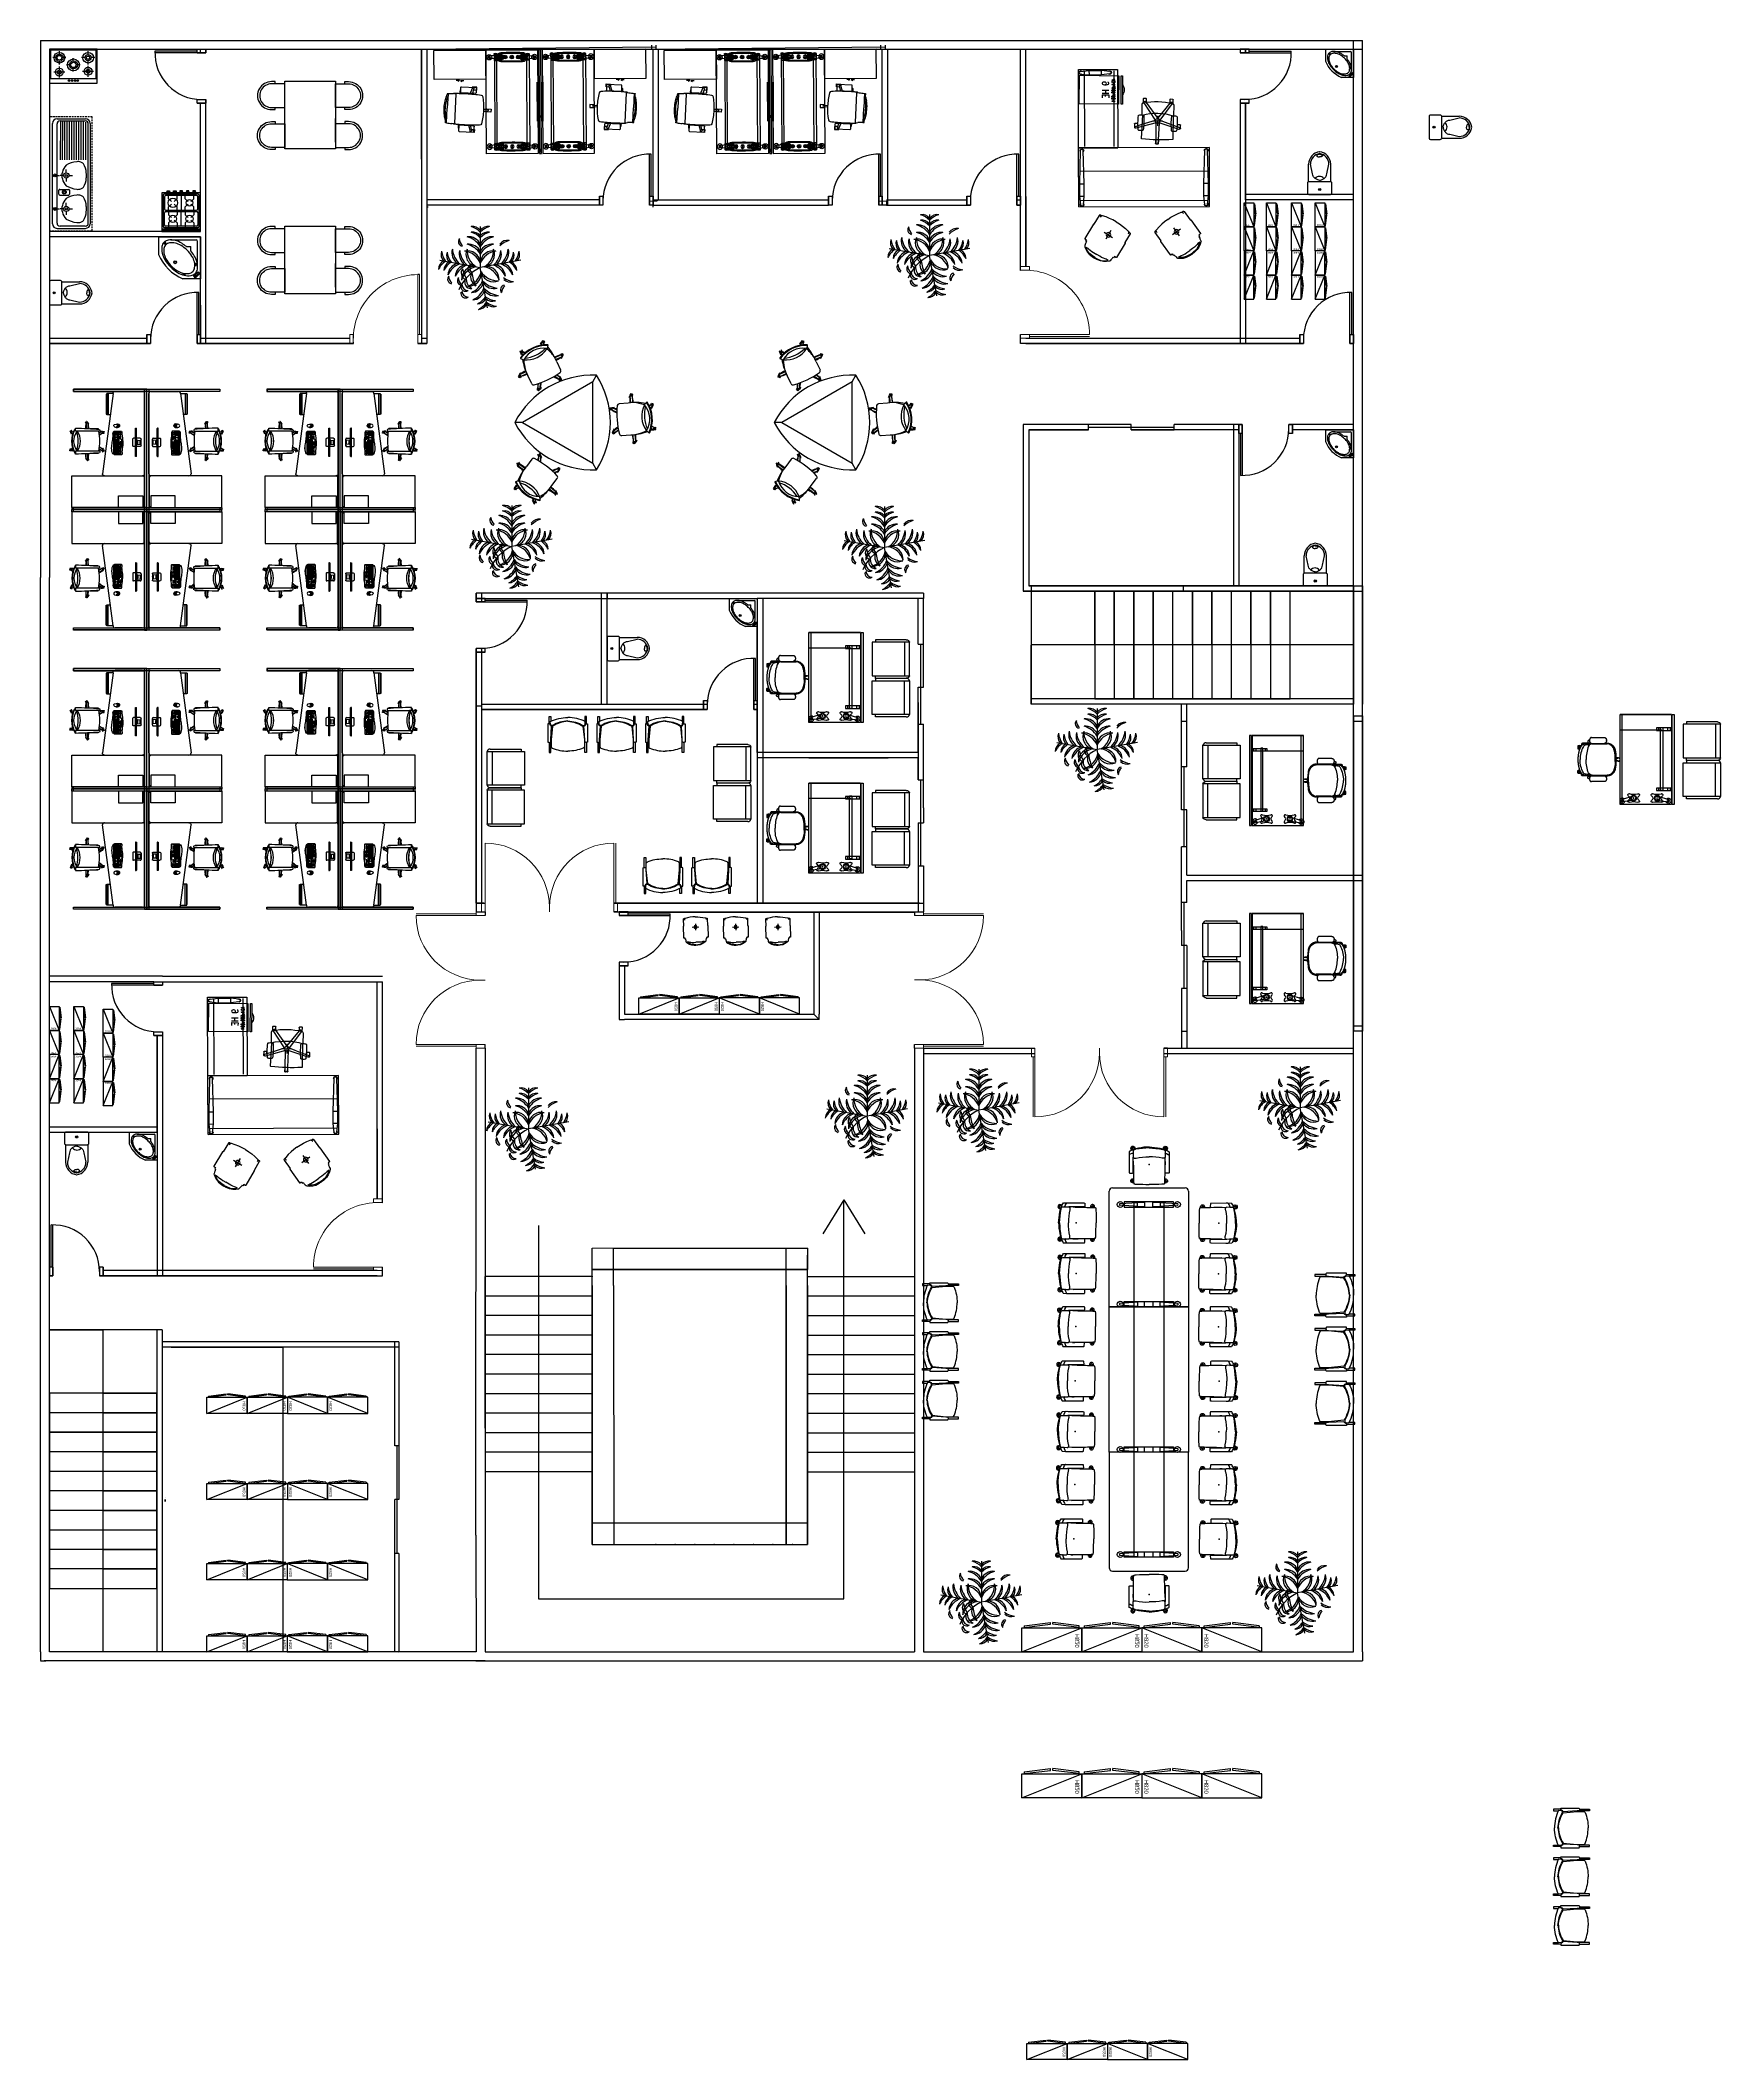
# Model space of a CAD drawing. Header units: inches. Extents: x 35258 to 134537, y 25067 to 83300.
# Drawn here: x 67551 to 68489, y 38395 to 39523 of the extents above; entities that cross this region are included whole.
import ezdxf

# ---------------------------------------------------------------- set-up
doc = ezdxf.new("R2010")
doc.units = ezdxf.units.IN
doc.header["$LTSCALE"] = 5
doc.header["$MEASUREMENT"] = 0
doc.linetypes.add('0', pattern=[0])
doc.linetypes.add('AI9-LType1', pattern=[0.879429, 0.586286, -0.293143])
for name, color, linetype in [('2D', 34, 'Continuous'), ('A-FURN-P-STOR-TA', 34, 'Continuous'), ('AFUEC-SSTR-2D', 34, 'Continuous'), ('AFUKS-2D-DUS', 34, 'Continuous'), ('AFUKS-2D-DUS-BK', 34, 'Continuous'), ('AFUKS-2D-DUS-SL', 34, 'Continuous'), ('AFUKS-2D-MW', 34, 'Continuous'), ('AFUKS-2D-SSTR', 34, 'Continuous'), ('AFUKS-2D-TU', 34, 'Continuous'), ('AFUKS-2D-TU-CP', 34, 'Continuous'), ('belkuni', 7, 'Continuous'), ('door', 60, 'Continuous'), ('dwgmodels.com', 250, 'Continuous'), ('Furniture_1', 34, 'Continuous'), ('SANTEH', 7, 'Continuous')]:
    doc.layers.add(name, color=color, linetype=linetype)
doc.layers.add('G-FIX', color=4, linetype='Continuous', lineweight=9)
doc.styles.get("Standard").update_dxf_attribs({"font": 'arial.ttf'})

# ---------------------------------------------------------------- blocks, each defined once
blk = doc.blocks.new('Dell S2340T 23-Inch 10-point Multi-Touch Monitor')
at = {"color": 0}
for p, q in [((-269, -94), (-264, -89)), ((-264, -89), (264, -89)), ((-77, -17), (-77, -89)), ((-77, -109), (-77, -143)), ((-40, -70), (-36, -14)), ((-29, -14), (-29, -17)), ((-29, -14), (-29, -17)), ((-25, -60), (-25, -82)), ((-25, -60), (-24, -60)), ((-24, -60), (-24, -89)), ((-24, -63), (24, -63)), ((24, -60), (24, -89)), ((24, -60), (25, -60)), ((25, -60), (25, -82)), ((29, -14), (29, -17)), ((29, -14), (29, -17)), ((40, -70), (36, -14)), ((77, -17), (77, -89)), ((77, -109), (77, -143)), ((269, -94), (264, -89))]:
    blk.add_line(p, q, dxfattribs=at)
for points in [[(-60, 0), (60, 0)], [(-269, -109), (269, -109), (269, -94), (-269, -94), (-269, -109)], [(-60, -160), (60, -160)], [(-36, -14), (36, -14)], [(-29, -17), (29, -17)], [(-29, -17), (29, -17)]]:
    blk.add_lwpolyline(points, dxfattribs=at)
for points in [[(-40, -70, 0.263666), (-37, -80), (-34, -82), (-25, -82)], [(40, -70, -0.263666), (37, -80), (34, -82), (25, -82)]]:
    blk.add_lwpolyline(points, format="xyb", dxfattribs=at)
for centre, radius in [((-61, -4), 1.73), ((-46, -4), 1.73), ((-36, -102), 1.14), ((-32, -4), 1.73), ((-18, -4), 1.73), ((-3, -4), 1.73), ((11, -4), 1.73), ((25, -4), 1.73), ((36, -102), 1.14), ((39, -4), 1.73)]:
    blk.add_circle(centre, radius, dxfattribs=at)
for centre, start, end in [((-60, -17), 90, 180), ((60, -17), 0, 90), ((-60, -143), 180, 270), ((60, -143), 270, 0)]:
    blk.add_arc(centre, 17.2, start, end, dxfattribs=at)
blk = doc.blocks.new('keyboard_top')
at = {"color": 0, "lineweight": -2}
for points in [[(233, -76), (233, -26, 0.165941), (205, -17, -0.04592), (141, -12, 0.046884), (0, 0, 0.043941), (-135, -14, -0.081459), (-182, -12, 0.073722), (-206, -13, 0.278236), (-218, -23), (-217, -154, 0.414214), (-202, -168), (218, -167, 0.414214), (233, -152)], [(218, -167), (-202, -168, -0.198912), (-213, -164, 0.237087), (-181, -196, 0.110077), (-61, -209, 0.017919), (47, -193, -0.053396), (161, -185, 0.017301), (204, -185, 0.36209), (228, -163, -0.184401), (218, -167)]]:
    blk.add_lwpolyline(points, format="xyb", close=True, dxfattribs=at)
for points in [[(-201, -38), (-189, -38)], [(-201, -38), (-201, -51)], [(-201, -51), (-189, -51)], [(-200, -70), (-188, -70)], [(-200, -70), (-200, -83)], [(-200, -83), (-188, -83)], [(-200, -87), (-188, -86)], [(-200, -87), (-200, -100)], [(-200, -100), (-188, -99)], [(-200, -104), (-188, -104)], [(-200, -104), (-200, -117)], [(-200, -117), (-188, -117)], [(-200, -122), (-173, -122)], [(-200, -122), (-200, -135)], [(-200, -135), (-173, -135)], [(-200, -139), (-173, -139)], [(-200, -139), (-200, -152)], [(-200, -152), (-173, -152)], [(-189, -38), (-189, -51)], [(-188, -70), (-188, -83)], [(-188, -86), (-188, -99)], [(-188, -104), (-188, -117)], [(-185, -70), (-185, -83)], [(-185, -70), (-173, -70)], [(-185, -83), (-173, -83)], [(-185, -86), (-185, -99)], [(-185, -86), (-173, -86)], [(-185, -99), (-173, -99)], [(-185, -104), (-173, -104)], [(-185, -104), (-185, -117)], [(-185, -117), (-173, -117)], [(-173, -70), (-173, -83)], [(-173, -86), (-173, -99)], [(-173, -104), (-173, -117)], [(-173, -122), (-173, -135)], [(-173, -139), (-173, -152)], [(-171, -38), (-171, -51)], [(-171, -38), (-159, -38)], [(-171, -51), (-159, -51)], [(-170, -70), (-170, -83)], [(-170, -70), (-158, -70)], [(-170, -83), (-158, -83)], [(-170, -86), (-170, -99)], [(-170, -86), (-158, -86)], [(-170, -99), (-158, -99)], [(-170, -104), (-158, -104)], [(-170, -104), (-170, -117)], [(-170, -117), (-158, -117)], [(-170, -122), (-170, -135)], [(-170, -122), (-158, -122)], [(-170, -135), (-158, -135)], [(-170, -139), (-158, -139)], [(-170, -139), (-170, -152)], [(-170, -152), (-158, -152)], [(-159, -38), (-159, -51)], [(-158, -70), (-158, -83)], [(-158, -86), (-158, -99)], [(-158, -104), (-158, -117)], [(-158, -122), (-158, -135)], [(-158, -139), (-158, -152)], [(-156, -38), (-156, -51)], [(-156, -38), (-144, -38)], [(-156, -51), (-144, -51)], [(-156, -70), (-144, -70)], [(-156, -70), (-156, -83)], [(-156, -83), (-144, -83)], [(-156, -86), (-144, -86)], [(-156, -86), (-156, -99)], [(-156, -99), (-144, -99)], [(-156, -104), (-144, -104)], [(-156, -104), (-156, -117)], [(-156, -117), (-144, -117)], [(-156, -122), (-144, -122)], [(-156, -122), (-156, -135)], [(-156, -135), (-144, -135)], [(-156, -139), (-156, -152)], [(-156, -139), (-129, -139)], [(-156, -152), (-129, -152)], [(-144, -38), (-144, -51)], [(-144, -70), (-144, -83)], [(-144, -86), (-144, -99)], [(-144, -104), (-144, -117)], [(-144, -122), (-144, -135)], [(-142, -38), (-130, -38)], [(-142, -38), (-142, -51)], [(-142, -51), (-130, -51)], [(-141, -70), (-141, -83)], [(-141, -70), (-129, -70)], [(-141, -83), (-129, -83)], [(-141, -86), (-141, -99)], [(-141, -86), (-129, -86)], [(-141, -99), (-129, -99)], [(-141, -104), (-129, -104)], [(-141, -104), (-141, -117)], [(-141, -117), (-129, -117)], [(-141, -122), (-129, -122)], [(-141, -122), (-141, -135)], [(-141, -135), (-129, -135)], [(-130, -38), (-130, -51)], [(-129, -70), (-129, -83)], [(-129, -86), (-129, -99)], [(-129, -104), (-129, -117)], [(-129, -122), (-129, -135)], [(-129, -139), (-129, -152)], [(-127, -38), (-127, -51)], [(-127, -38), (-115, -38)], [(-127, -51), (-115, -51)], [(-126, -70), (-126, -83)], [(-126, -70), (-114, -70)], [(-126, -83), (-114, -83)], [(-126, -86), (-126, -99)], [(-126, -86), (-114, -86)], [(-126, -99), (-114, -99)], [(-126, -104), (-114, -104)], [(-126, -104), (-126, -117)], [(-126, -117), (-114, -117)], [(-126, -122), (-126, -135)], [(-126, -122), (-114, -122)], [(-126, -135), (-114, -135)], [(-126, -139), (-11, -138)], [(-126, -139), (-126, -152)], [(-126, -152), (-11, -151)], [(-115, -38), (-115, -51)], [(-114, -70), (-114, -83)], [(-114, -86), (-114, -99)], [(-114, -104), (-114, -117)], [(-114, -122), (-114, -135)], [(-112, -70), (-100, -70)], [(-112, -70), (-112, -83)], [(-112, -83), (-100, -83)], [(-112, -86), (-100, -86)], [(-112, -86), (-112, -99)], [(-112, -99), (-100, -99)], [(-112, -104), (-100, -104)], [(-112, -104), (-112, -117)], [(-112, -117), (-100, -117)], [(-112, -122), (-100, -122)], [(-112, -122), (-112, -135)], [(-112, -135), (-100, -135)], [(-101, -38), (-101, -51)], [(-101, -38), (-89, -38)], [(-101, -51), (-89, -51)], [(-100, -70), (-100, -83)], [(-100, -86), (-100, -99)], [(-100, -104), (-100, -117)], [(-100, -122), (-100, -135)], [(-97, -70), (-97, -83)], [(-97, -70), (-85, -70)], [(-97, -83), (-85, -83)], [(-97, -86), (-97, -99)], [(-97, -86), (-85, -86)], [(-97, -99), (-85, -99)], [(-97, -104), (-85, -103)], [(-97, -104), (-97, -117)], [(-97, -117), (-85, -116)], [(-97, -122), (-85, -121)], [(-97, -122), (-96, -135)], [(-96, -135), (-84, -134)], [(-89, -38), (-89, -51)], [(-86, -38), (-86, -51)], [(-86, -38), (-74, -38)], [(-86, -51), (-74, -51)], [(-85, -70), (-85, -83)], [(-85, -86), (-85, -99)], [(-85, -103), (-85, -116)], [(-85, -121), (-84, -134)], [(-82, -70), (-70, -69)], [(-82, -70), (-82, -83)], [(-82, -83), (-70, -82)], [(-82, -86), (-82, -99)], [(-82, -86), (-70, -86)], [(-82, -99), (-70, -99)], [(-82, -103), (-70, -103)], [(-82, -103), (-81, -116)], [(-81, -116), (-69, -116)], [(-81, -121), (-81, -134)], [(-81, -121), (-69, -121)], [(-81, -134), (-69, -134)], [(-74, -38), (-74, -51)], [(-72, -38), (-60, -38)], [(-72, -38), (-72, -51)], [(-72, -51), (-60, -51)], [(-70, -69), (-70, -82)], [(-70, -86), (-70, -99)], [(-70, -103), (-69, -116)], [(-69, -121), (-69, -134)], [(-68, -69), (-56, -69)], [(-68, -69), (-67, -82)], [(-67, -82), (-55, -82)], [(-67, -86), (-55, -86)], [(-67, -86), (-67, -99)], [(-67, -99), (-55, -99)], [(-67, -103), (-55, -103)], [(-67, -103), (-67, -116)], [(-67, -116), (-55, -116)], [(-67, -121), (-55, -121)], [(-67, -121), (-67, -134)], [(-67, -134), (-55, -134)], [(-60, -38), (-60, -51)], [(-57, -38), (-57, -51)], [(-57, -38), (-45, -38)], [(-57, -51), (-45, -51)], [(-56, -69), (-55, -82)], [(-55, -86), (-55, -99)], [(-55, -103), (-55, -116)], [(-55, -121), (-55, -134)], [(-52, -69), (-52, -82)], [(-52, -69), (-40, -69)], [(-52, -82), (-40, -82)], [(-52, -86), (-52, -99)], [(-52, -86), (-40, -86)], [(-52, -99), (-40, -99)], [(-52, -103), (-40, -103)], [(-52, -103), (-52, -116)], [(-52, -116), (-40, -116)], [(-52, -121), (-40, -121)], [(-52, -121), (-52, -134)], [(-52, -134), (-40, -134)], [(-45, -38), (-45, -51)], [(-40, -69), (-40, -82)], [(-40, -86), (-40, -99)], [(-40, -103), (-40, -116)], [(-40, -121), (-40, -134)], [(-37, -69), (-37, -82)], [(-37, -69), (-25, -69)], [(-37, -82), (-25, -82)], [(-37, -86), (-37, -99)], [(-37, -86), (-25, -86)], [(-37, -99), (-25, -99)], [(-37, -103), (-25, -103)], [(-37, -103), (-37, -116)], [(-37, -116), (-25, -116)], [(-37, -121), (-37, -134)], [(-37, -121), (-25, -121)], [(-37, -134), (-25, -134)], [(-28, -19), (1, -18)], [(-28, -38), (-16, -37)], [(-28, -38), (-28, -51)], [(-28, -51), (-16, -50)], [(-26, -16), (1, -16)], [(-25, -69), (-25, -82)], [(-25, -86), (-25, -99)], [(-25, -103), (-25, -116)], [(-25, -121), (-25, -134)], [(-23, -69), (-11, -69)], [(-23, -69), (-23, -82)], [(-23, -82), (-11, -82)], [(-23, -86), (-11, -86)], [(-23, -86), (-23, -99)], [(-23, -99), (-11, -99)], [(-23, -103), (-11, -103)], [(-23, -103), (-23, -116)], [(-23, -116), (-11, -116)], [(-23, -121), (-11, -121)], [(-23, -121), (-23, -134)], [(-23, -134), (-11, -134)], [(-16, -37), (-16, -50)], [(-13, -37), (-13, -50)], [(-13, -37), (-1, -37)], [(-13, -50), (-1, -50)], [(-11, -69), (-11, -82)], [(-11, -86), (-11, -99)], [(-11, -103), (-11, -116)], [(-11, -121), (-11, -134)], [(-11, -138), (-11, -151)], [(-8, -69), (-8, -82)], [(-8, -69), (4, -69)], [(-8, -82), (4, -82)], [(-8, -86), (-8, -99)], [(-8, -86), (4, -86)], [(-8, -99), (4, -99)], [(-8, -103), (4, -103)], [(-8, -103), (-8, -116)], [(-8, -116), (4, -116)], [(-8, -121), (4, -121)], [(-8, -121), (-8, -134)], [(-8, -134), (4, -134)], [(-7, -138), (20, -138)], [(-7, -138), (-7, -151)], [(-7, -151), (20, -151)], [(-1, -37), (-1, -50)], [(1, -7), (1, -16)], [(1, -18), (1, -25)], [(2, -37), (14, -37)], [(2, -37), (2, -50)], [(2, -50), (14, -50)], [(4, -7), (5, -16)], [(4, -69), (4, -82)], [(4, -86), (4, -99)], [(4, -103), (4, -116)], [(4, -121), (4, -134)], [(5, -16), (30, -16)], [(5, -18), (5, -25)], [(5, -18), (30, -18)], [(7, -69), (7, -82)], [(7, -69), (19, -69)], [(7, -82), (19, -82)], [(7, -86), (7, -99)], [(7, -86), (19, -86)], [(7, -99), (19, -99)], [(7, -103), (19, -103)], [(7, -103), (8, -116)], [(8, -116), (20, -116)], [(8, -121), (8, -134)], [(8, -121), (20, -121)], [(8, -134), (20, -134)], [(14, -37), (14, -50)], [(17, -37), (17, -50)], [(17, -37), (29, -37)], [(17, -50), (29, -50)], [(19, -69), (19, -82)], [(19, -86), (19, -99)], [(19, -103), (20, -116)], [(20, -121), (20, -134)], [(20, -138), (20, -151)], [(23, -69), (35, -69)], [(23, -69), (23, -82)], [(23, -82), (35, -82)], [(23, -86), (35, -86)], [(23, -86), (23, -99)], [(23, -99), (35, -99)], [(23, -103), (35, -103)], [(23, -103), (23, -116)], [(23, -116), (35, -116)], [(23, -121), (65, -121)], [(23, -121), (23, -134)], [(23, -134), (65, -134)], [(23, -138), (35, -138)], [(23, -138), (23, -151)], [(23, -151), (35, -151)], [(29, -37), (29, -50)], [(35, -69), (35, -82)], [(35, -86), (35, -99)], [(35, -103), (35, -116)], [(35, -138), (35, -151)], [(38, -69), (38, -82)], [(38, -69), (65, -69)], [(38, -82), (65, -82)], [(38, -86), (38, -99)], [(38, -86), (50, -86)], [(38, -99), (50, -99)], [(38, -103), (65, -103)], [(38, -103), (38, -116)], [(38, -116), (65, -116)], [(38, -138), (65, -138)], [(38, -138), (38, -151)], [(38, -151), (65, -151)], [(50, -86), (50, -99)], [(53, -86), (53, -99)], [(53, -86), (65, -86)], [(53, -99), (65, -99)], [(65, -69), (65, -82)], [(65, -86), (65, -99)], [(65, -103), (65, -116)], [(65, -121), (65, -134)], [(65, -138), (65, -151)], [(82, -37), (82, -50)], [(82, -37), (94, -37)], [(82, -50), (94, -50)], [(83, -69), (83, -82)], [(83, -69), (95, -69)], [(83, -82), (95, -82)], [(83, -85), (83, -98)], [(83, -85), (95, -85)], [(83, -98), (95, -98)], [(89, -138), (101, -138)], [(89, -138), (89, -151)], [(89, -151), (101, -151)], [(94, -37), (94, -50)], [(95, -69), (95, -82)], [(95, -85), (95, -98)], [(97, -37), (97, -50)], [(97, -37), (109, -37)], [(97, -50), (109, -50)], [(98, -69), (98, -82)], [(98, -69), (110, -69)], [(98, -82), (110, -82)], [(98, -85), (98, -98)], [(98, -85), (110, -85)], [(98, -98), (110, -98)], [(101, -138), (101, -151)], [(104, -121), (104, -134)], [(104, -121), (116, -121)], [(104, -134), (116, -134)], [(104, -138), (116, -138)], [(104, -138), (104, -151)], [(104, -151), (116, -151)], [(109, -37), (109, -50)], [(110, -69), (110, -82)], [(110, -85), (110, -98)], [(111, -37), (123, -37)], [(111, -37), (111, -50)], [(111, -50), (123, -50)], [(112, -69), (124, -69)], [(112, -69), (112, -82)], [(112, -82), (124, -82)], [(112, -85), (124, -85)], [(112, -85), (112, -98)], [(112, -98), (124, -98)], [(116, -121), (116, -134)], [(116, -138), (116, -151)], [(119, -138), (131, -138)], [(119, -138), (119, -151)], [(119, -151), (131, -151)], [(123, -37), (123, -50)], [(124, -69), (124, -82)], [(124, -85), (124, -98)], [(126, -37), (126, -50)], [(126, -37), (138, -37)], [(126, -50), (138, -50)], [(127, -69), (127, -82)], [(127, -69), (139, -69)], [(127, -82), (139, -82)], [(127, -85), (128, -98)], [(127, -85), (139, -85)], [(128, -98), (140, -98)], [(131, -138), (131, -151)], [(138, -37), (138, -50)], [(139, -69), (139, -82)], [(139, -85), (140, -98)], [(156, -35), (156, -48)], [(156, -35), (168, -35)], [(156, -48), (168, -48)], [(157, -69), (157, -82)], [(157, -69), (169, -69)], [(157, -82), (169, -82)], [(157, -85), (157, -98)], [(157, -85), (169, -85)], [(157, -98), (169, -98)], [(157, -103), (169, -103)], [(157, -103), (157, -116)], [(157, -116), (169, -116)], [(157, -121), (157, -134)], [(157, -121), (169, -121)], [(157, -134), (169, -134)], [(157, -138), (169, -138)], [(157, -138), (157, -151)], [(157, -151), (169, -151)], [(168, -35), (168, -48)], [(169, -69), (169, -82)], [(169, -85), (169, -98)], [(169, -103), (169, -116)], [(169, -121), (169, -134)], [(169, -138), (169, -151)], [(172, -69), (184, -69)], [(172, -69), (172, -82)], [(172, -82), (184, -82)], [(172, -85), (184, -85)], [(172, -85), (172, -98)], [(172, -98), (184, -98)], [(172, -103), (184, -102)], [(172, -103), (172, -116)], [(172, -116), (184, -115)], [(172, -121), (184, -120)], [(172, -121), (172, -134)], [(172, -134), (184, -133)], [(172, -138), (184, -138)], [(172, -138), (172, -151)], [(172, -151), (184, -151)], [(176, -34), (176, -47)], [(176, -34), (188, -34)], [(176, -47), (188, -47)], [(184, -69), (184, -82)], [(184, -85), (184, -98)], [(184, -102), (184, -115)], [(184, -120), (184, -133)], [(184, -138), (184, -151)], [(187, -69), (199, -68)], [(187, -69), (187, -82)], [(187, -82), (199, -81)], [(187, -85), (187, -98)], [(187, -85), (199, -85)], [(187, -98), (199, -98)], [(187, -102), (199, -102)], [(187, -102), (187, -115)], [(187, -115), (199, -115)], [(187, -120), (199, -120)], [(187, -120), (187, -133)], [(187, -133), (199, -133)], [(187, -138), (199, -138)], [(187, -138), (187, -151)], [(187, -151), (199, -151)], [(188, -34), (188, -47)], [(197, -34), (197, -47)], [(197, -34), (209, -34)], [(197, -47), (209, -47)], [(199, -68), (199, -81)], [(199, -85), (199, -98)], [(199, -102), (199, -115)], [(199, -120), (199, -133)], [(199, -138), (199, -151)], [(202, -68), (202, -81)], [(202, -68), (214, -68)], [(202, -81), (214, -81)], [(202, -85), (202, -98)], [(202, -85), (214, -85)], [(202, -98), (214, -98)], [(202, -102), (214, -102)], [(202, -102), (202, -115)], [(202, -115), (214, -115)], [(202, -120), (202, -133)], [(202, -120), (214, -120)], [(202, -133), (214, -133)], [(202, -138), (214, -138)], [(202, -138), (202, -151)], [(202, -151), (214, -151)], [(209, -34), (209, -47)], [(214, -68), (214, -81)], [(214, -85), (214, -98)], [(214, -102), (214, -115)], [(214, -120), (214, -133)], [(214, -138), (214, -151)]]:
    blk.add_lwpolyline(points, dxfattribs=at)
for points in [[(1, -25, -0.037715), (-22, -24, -0.328345), (-28, -19)], [(-26, -16, -0.157731), (-22, -12, -0.08747), (1, -7, -0.08747)], [(4, -7, -0.086643), (27, -12, -0.237073), (30, -16)], [(30, -18, -0.11266), (29, -21, -0.188542), (24, -24, -0.031584), (5, -25, -0.031584)]]:
    blk.add_lwpolyline(points, format="xyb", dxfattribs=at)
for centre in [(-74, -18), (-64, -18), (-55, -18), (-46, -18), (-36, -18), (38, -18), (48, -18), (57, -18), (67, -18), (76, -18)]:
    blk.add_circle(centre, 3.55, dxfattribs=at)
blk = doc.blocks.new('A$C13DF2AF7')
at = {"color": 0}
for p, q in [((8, -1404), (8, 18)), ((8, 18), (48, 18)), ((48, 18), (48, -1402)), ((50, 18), (2289, 18)), ((2289, 18), (2289, -1368)), ((2249, -22), (50, -22)), ((50, -69), (50, -1404)), ((270, -59), (51, -59)), ((610, -29), (90, -29)), ((270, -519), (270, -59)), ((650, -782), (650, -62)), ((650, -1404), (650, -69)), ((690, -22), (2210, -22)), ((2249, -1368), (2249, -22)), ((2250, -62), (2250, -582)), ((50, -519), (270, -519)), ((2210, -622), (690, -822)), ((1810, -741), (1810, -674)), ((2210, -711), (1810, -711)), ((1810, -711), (1810, -711)), ((2210, -741), (1810, -741)), ((1820, -751), (1820, -741)), ((2200, -751), (1820, -751)), ((2210, -741), (2200, -741)), ((2200, -741), (2200, -751)), ((2210, -622), (2210, -741)), ((934, -1105), (941, -1097)), ((957, -1127), (934, -1105)), ((941, -1097), (949, -1104)), ((954, -1081), (947, -1089)), ((947, -1089), (955, -1096)), ((949, -1104), (956, -1111)), ((975, -1097), (954, -1081)), ((955, -1096), (963, -1103)), ((982, -1146), (957, -1127)), ((968, -1129), (968, -1098)), ((968, -1098), (1070, -1098)), ((968, -1129), (1068, -1129)), ((981, -1131), (981, -1131)), ((981, -1131), (989, -1138)), ((989, -1138), (982, -1146)), ((1071, -904), (1071, -1063)), ((1103, -819), (1108, -810)), ((1127, -833), (1103, -819)), ((1108, -810), (1117, -814)), ((1117, -791), (1112, -800)), ((1112, -800), (1122, -805)), ((1146, -804), (1117, -791)), ((1117, -814), (1126, -819)), ((1117, -873), (1117, -1334)), ((1122, -805), (1131, -810)), ((1124, -827), (1152, -812)), ((1124, -827), (1160, -889)), ((1173, -820), (1146, -804)), ((1152, -812), (1194, -885)), ((1163, -826), (1168, -829)), ((1168, -829), (1173, -820)), ((1464, -812), (1421, -885)), ((1491, -827), (1455, -889)), ((1460, -789), (1471, -788)), ((1460, -816), (1460, -789)), ((1464, -812), (1491, -827)), ((1471, -788), (1471, -799)), ((1471, -799), (1472, -809)), ((1492, -787), (1481, -788)), ((1481, -788), (1482, -798)), ((1482, -798), (1482, -808)), ((1484, -845), (1484, -851)), ((1484, -851), (1495, -850)), ((1495, -819), (1492, -787)), ((1495, -850), (1495, -819)), ((1498, -873), (1498, -1334)), ((1544, -1063), (1544, -904)), ((1647, -1098), (1546, -1098)), ((1647, -1129), (1548, -1129)), ((1624, -1092), (1629, -1083)), ((1629, -1095), (1624, -1092)), ((1629, -1083), (1657, -1099)), ((1641, -1130), (1665, -1144)), ((1647, -1098), (1647, -1129)), ((1662, -1129), (1654, -1124)), ((1657, -1099), (1682, -1117)), ((1668, -1120), (1659, -1115)), ((1671, -1135), (1662, -1129)), ((1665, -1144), (1671, -1135)), ((1677, -1126), (1668, -1120)), ((1682, -1117), (1677, -1126)), ((44, -1404), (8, -1404)), ((48, -1402), (44, -1404)), ((1117, -1334), (1061, -1334)), ((1061, -1334), (1117, -1334)), ((1131, -1376), (1121, -1377)), ((1121, -1377), (1121, -1408)), ((1121, -1408), (1124, -1440)), ((1124, -1400), (1140, -1372)), ((1152, -1416), (1124, -1400)), ((1124, -1440), (1134, -1439)), ((1132, -1383), (1131, -1376)), ((1134, -1429), (1133, -1419)), ((1134, -1439), (1134, -1429)), ((1144, -1428), (1144, -1418)), ((1145, -1439), (1144, -1428)), ((1155, -1438), (1145, -1439)), ((1152, -1416), (1171, -1382)), ((1155, -1411), (1155, -1438)), ((1447, -1398), (1442, -1407)), ((1442, -1407), (1470, -1423)), ((1464, -1416), (1445, -1382)), ((1453, -1401), (1447, -1398)), ((1491, -1400), (1464, -1416)), ((1470, -1423), (1498, -1436)), ((1491, -1400), (1475, -1372)), ((1494, -1422), (1485, -1417)), ((1489, -1394), (1513, -1408)), ((1499, -1413), (1490, -1408)), ((1503, -1427), (1494, -1422)), ((1498, -1334), (1554, -1334)), ((1498, -1436), (1503, -1427)), ((1508, -1417), (1499, -1413)), ((1513, -1408), (1508, -1417)), ((2269, -1368), (2249, -1368)), ((2289, -1368), (2269, -1368))]:
    blk.add_line(p, q, dxfattribs=at)
for points in [[(1601, -498, 0.241004), (1575, -507, 0.217003), (1573, -589, 0.752527), (1620, -591, 0.115399), (1632, -536, 0.099122), (1626, -510, 0.240483), (1601, -498)], [(1590, -498, 0.055019), (1585, -516, 0.050601), (1584, -532, -0.084687), (1583, -543, -0.175899), (1572, -561, -0.569307), (1566, -558, -0.064428), (1566, -535, -0.081238), (1575, -507, -0.150456), (1590, -498)], [(1610, -499, -0.141108), (1612, -533, 0.211379), (1614, -544, 0.412702), (1583, -543, 0.176997), (1586, -532, -0.141094), (1591, -498, -0.080592), (1601, -498, -0.075205), (1610, -499)], [(1596, -522), (1597, -508, -0.837339), (1602, -510), (1601, -525, -1), (1596, -525)], [(1611, -499, -0.071754), (1615, -521, -0.043169), (1614, -535, 0.269309), (1625, -564, 0.36617), (1630, -563, 0.160325), (1626, -510, 0.150096), (1612, -499)]]:
    blk.add_lwpolyline(points, format="xyb", close=True, dxfattribs=at)
blk.add_lwpolyline([(50, -1404), (650, -1404)], dxfattribs=at)
for centre, radius, start, end in [((90, -69), 40, 90, 180), ((610, -69), 40, 0, 90), ((690, -62), 40, 90, 180), ((2210, -62), 40, 0, 90), ((2210, -582), 40, 269.9365, 0.0635), ((690, -782), 40, 180, 270), ((968, -1114), 12.1, 90, 270), ((968, -1114), 5.25, 90, 270), ((1212, -2963), 1881, 94.3251, 97.4478), ((1212, 735), 1881, 262.5522, 265.593), ((7850, -1461), 6790, 175.0741, 178.9282), ((1308, -2078), 1198, 100.8173, 101.3741), ((1108, -916), 44.9, 77.8383, 121.0044), ((1308, -2078), 1198, 80.8598, 99.1402), ((2861, -106), 1881, 202.5522, 204.6431), ((1138, -819), 12.1, 30, 210), ((1138, -819), 5.25, 30, 210), ((-341, -1955), 1881, 34.7003, 37.4478), ((2957, -1955), 1881, 142.5522, 145.2997), ((-246, -106), 1881, 335.3569, 337.4478), ((1478, -819), 12.1, 330, 150), ((1478, -819), 5.25, 330, 150), ((1507, -916), 44.9, 58.9956, 102.1617), ((-5235, -1461), 6790, 1.0718, 4.9259), ((1308, -2078), 1198, 78.6259, 79.1827), ((1404, -2963), 1881, 82.5522, 85.6749), ((1404, 735), 1881, 274.407, 277.4478), ((1647, -1114), 12.1, 270, 90), ((1647, -1114), 5.25, 270, 90), ((1086, -1342), 5.33, 52.9271, 231.3109), ((1308, -921), 481, 242.0686, 297.9314), ((1308, -921), 471, 242.2928, 297.7072), ((1308, -1598), 353, 57.3822, 122.6178), ((1308, -1039), 324, 233.9912, 306.0088), ((2861, -2121), 1881, 156.4846, 157.4478), ((1138, -1408), 12.1, 150, 330), ((1138, -1408), 5.25, 150, 330), ((1308, -1795), 509, 70.6389, 109.3611), ((-341, -272), 1881, 322.5522, 323.7681), ((2957, -272), 1881, 216.2319, 217.4478), ((1478, -1408), 12.1, 210, 30), ((1478, -1408), 5.25, 210, 30), ((-246, -2121), 1881, 22.5522, 23.5154), ((1530, -1342), 5.33, 308.6891, 127.0729)]:
    blk.add_arc(centre, radius, start, end, dxfattribs=at)
for name, p in [('Dell S2340T 23-Inch 10-point Multi-Touch Monitor', (1283, -89)), ('keyboard_top', (1265, -437))]:
    blk.add_blockref(name, p, dxfattribs=at)
blk = doc.blocks.new('mw_conf_castors_2D')
for points in [[(-267.156, 0), (-264.557, 41.35), (-260.764, 82.61), (-254.975, 123.65), (-246.849, 164.25), (-237.688, 204.67), (-225.321, 244.21), (-218.451, 258.75), (-211.582, 273.28), (-203.602, 287.39), (-195.621, 301.49), (-115.408, 303.83)], [(-226.074, 241.8), (-239.709, 255.27), (-244.61, 258.08), (-250.328, 258.11), (-255.258, 255.26), (-258.06, 250.28), (-258.109, 244.64), (-255.266, 239.71), (-233.592, 217.76)], [(-252.17, 0), (-249.749, 51.52), (-245.449, 102.97), (-239.011, 154.19), (-231.055, 205.12), (-229.279, 213.03), (-227.023, 221.29), (-224.853, 228.1), (-222.936, 235.11), (-221.252, 236.7), (-219.406, 237.56), (-217.586, 238.29), (-203.295, 240.22), (-191.15, 240.71), (-180.913, 240.89), (-163.875, 241.19), (-122.169, 242.48), (-111.993, 241.62), (-98.794, 233.54), (-95.142, 224.99), (-95.755, 215.82), (-96.899, 207.41), (-98.434, 198.71), (-108.82, 149.89), (-114.035, 100.18), (-115.199, 50.14), (-115.062, 0)], [(-162.745, 241.22), (-172.546, 245.47), (-166.718, 260.45), (-154.248, 286.51), (-145.142, 302.12), (-136.444, 303.83), (-107.813, 303.43), (115.93, 301.55), (123.144, 301.32), (127.302, 300), (129.009, 292.49), (130.753, 252.15), (127.634, 244.81), (118.602, 243.15), (-110.118, 240.47)], [(-48.241, 241.19), (-15.108, 240.38), (31.803, 239.19), (78.389, 237.8), (125.064, 236.32), (157.438, 235.71), (189.763, 235.24), (222.025, 234.92), (254.239, 234.53), (256.115, 234.49), (265.061, 233.92), (268.737, 233.75), (277.557, 232.97), (284.867, 232.24), (289.968, 231.98), (290.539, 231.93), (290.79, 231.53), (290.966, 231.17), (293.763, 223.48), (293.877, 222.82), (295.389, 213.13), (296.749, 203.38), (297.679, 193.89), (299.189, 145.4), (299.409, 96.97), (299.819, 48.54), (299.879, 0)], [(250.2, 234.58), (255.266, 239.71), (258.082, 244.61), (258.106, 250.33), (255.258, 255.26), (250.281, 258.06), (244.637, 258.11), (239.709, 255.27), (219.136, 234.95)], [(-267.156, 0), (-264.557, -41.35), (-260.764, -82.61), (-254.975, -123.65), (-246.849, -164.25), (-237.688, -204.67), (-225.321, -244.21), (-218.451, -258.74), (-211.582, -273.28), (-203.602, -287.38), (-195.621, -301.49), (-115.408, -303.82)], [(-233.592, -217.76), (-255.266, -239.71), (-258.082, -244.61), (-258.106, -250.33), (-255.258, -255.26), (-250.281, -258.06), (-244.637, -258.11), (-239.709, -255.27), (-226.074, -241.8)], [(-252.17, 0), (-249.749, -51.52), (-245.449, -102.97), (-239.011, -154.19), (-231.055, -205.12), (-229.279, -213.03), (-227.023, -221.28), (-224.853, -228.1), (-222.936, -235.11), (-221.252, -236.7), (-219.406, -237.56), (-217.586, -238.29), (-203.295, -240.22), (-191.15, -240.71), (-180.913, -240.89), (-163.875, -241.19), (-122.169, -242.48), (-111.993, -241.62), (-98.794, -233.54), (-95.142, -224.99), (-95.755, -215.82), (-96.899, -207.41), (-98.434, -198.71), (-108.82, -149.89), (-114.035, -100.18), (-115.199, -50.13), (-115.062, 0)], [(-162.745, -241.22), (-172.546, -245.47), (-166.718, -260.45), (-154.248, -286.51), (-145.142, -302.12), (-136.444, -303.83), (-107.813, -303.43), (115.93, -301.55), (123.144, -301.32), (127.302, -300), (129.009, -292.49), (130.753, -252.15), (127.634, -244.81), (118.602, -243.15), (-110.118, -240.47)], [(-48.241, -241.19), (-15.108, -240.38), (31.803, -239.19), (78.389, -237.79), (125.064, -236.32), (157.438, -235.71), (189.763, -235.24), (222.025, -234.92), (254.239, -234.53), (256.115, -234.49), (265.061, -233.92), (268.737, -233.75), (277.557, -232.97), (284.867, -232.24), (289.968, -231.98), (290.539, -231.93), (290.79, -231.53), (290.966, -231.17), (293.763, -223.48), (293.877, -222.82), (295.389, -213.13), (296.749, -203.38), (297.679, -193.89), (299.189, -145.39), (299.409, -96.97), (299.819, -48.54), (299.879, 0)], [(219.136, -234.95), (239.709, -255.27), (244.61, -258.08), (250.328, -258.11), (255.258, -255.26), (258.06, -250.28), (258.109, -244.64), (255.266, -239.71), (250.2, -234.58)]]:
    blk.add_lwpolyline(points)
at = {"linetype": 'Continuous'}
for centre, start, end in [((-247.487, 247.49), 21.0281, 293.8892), ((247.487, 247.49), 332.5823, 203.889), ((-247.487, -247.49), 66.1108, 338.9719), ((247.487, -247.49), 156.111, 27.4177)]:
    blk.add_arc(centre, 31.048, start, end, dxfattribs=at)
blk.add_point((0, 0))
blk = doc.blocks.new('conf_1800x1200---2D')
at = {"linetype": 'Continuous'}
for p, q in [((-1799.999, 50), (-1799.999, 1150)), ((-1749.999, 1200), (0, 1200)), ((-1509.999, 972.5), (-1589.999, 972.5)), ((-1589.999, 972.5), (-1589.999, 227.5)), ((-1579.049, 770.2), (-1561.999, 1033.1)), ((-1537.999, 1033.1), (-1520.949, 770.2)), ((-1509.999, 227.5), (-1509.999, 972.5)), ((-80, 227.5), (-80, 972.5)), ((-80, 972.5), (0, 972.5)), ((-52, 1033.1), (-69.05, 770.2)), ((-10.95, 770.2), (-28, 1033.1)), ((0, 1200), (0, 0)), ((0, 972.5), (0, 227.5)), ((-1589.999, 825), (0, 825)), ((-1584.449, 663.1), (-1579.049, 770.2)), ((-1515.549, 663.1), (-1584.449, 663.1)), ((-1579.049, 770.2), (-1520.949, 770.2)), ((-1520.949, 770.2), (-1515.549, 663.1)), ((-69.05, 770.2), (-74.45, 663.1)), ((-74.45, 663.1), (-5.55, 663.1)), ((-10.95, 770.2), (-69.05, 770.2)), ((-5.55, 663.1), (-10.95, 770.2)), ((-1589.999, 375), (0, 375)), ((-1579.049, 429.8), (-1584.449, 536.9)), ((-1584.449, 536.9), (-1515.549, 536.9)), ((-1561.999, 166.9), (-1579.049, 429.8)), ((-1520.949, 429.8), (-1579.049, 429.8)), ((-1520.949, 429.8), (-1537.999, 166.9)), ((-1515.549, 536.9), (-1520.949, 429.8)), ((-74.45, 536.9), (-69.05, 429.8)), ((-5.55, 536.9), (-74.45, 536.9)), ((-69.05, 429.8), (-52, 166.9)), ((-69.05, 429.8), (-10.95, 429.8)), ((-28, 166.9), (-10.95, 429.8)), ((-10.95, 429.8), (-5.55, 536.9)), ((0, 0), (-1749.999, 0)), ((-1589.999, 227.5), (-1509.999, 227.5)), ((0, 227.5), (-80, 227.5))]:
    blk.add_line(p, q, dxfattribs=at)
for centre in [(-1549.999, 1033.1), (-40, 1033.1), (-1549.999, 166.9), (-40, 166.9)]:
    blk.add_circle(centre, 45, dxfattribs=at)
for centre, radius, start, end in [((-1749.999, 1150), 50, 90, 180), ((-1549.999, 1033.1), 12, 0, 180), ((-40, 1033.1), 12, 359.9999802, 180), ((-1749.999, 50), 50, 180, 270), ((-1549.999, 166.9), 12, 180, 0), ((-40, 166.9), 12, 180, 359.9999802)]:
    blk.add_arc(centre, radius, start, end, dxfattribs=at)
blk = doc.blocks.new('conf_---1800x1200_2D')
at = {"linetype": 'Continuous'}
for p, q in [((0, 1200), (0, 0)), ((1750, 1200), (0, 1200)), ((1510, 227.5), (1510, 972.5)), ((1510, 972.5), (1590, 972.5)), ((1538, 1033.1), (1520.95, 770.2)), ((1579.05, 770.2), (1562, 1033.1)), ((1590, 972.5), (1590, 227.5)), ((1800, 50), (1800, 1150)), ((0, 825), (1590, 825)), ((1520.95, 770.2), (1515.55, 663.1)), ((1515.55, 663.1), (1584.45, 663.1)), ((1579.05, 770.2), (1520.95, 770.2)), ((1584.45, 663.1), (1579.05, 770.2)), ((0, 375), (1590, 375)), ((1515.55, 536.9), (1520.95, 429.8)), ((1584.45, 536.9), (1515.55, 536.9)), ((1520.95, 429.8), (1538, 166.9)), ((1520.95, 429.8), (1579.05, 429.8)), ((1562, 166.9), (1579.05, 429.8)), ((1579.05, 429.8), (1584.45, 536.9)), ((0, 0), (1750, 0)), ((1590, 227.5), (1510, 227.5))]:
    blk.add_line(p, q, dxfattribs=at)
for centre in [(1550, 1033.1), (1550, 166.9)]:
    blk.add_circle(centre, 45, dxfattribs=at)
for centre, radius, start, end in [((1550, 1033.1), 12, 359.99998, 180), ((1750, 1150), 50, 0, 90), ((1550, 166.9), 12, 180, 359.99998), ((1750, 50), 50, 270, 0)]:
    blk.add_arc(centre, radius, start, end, dxfattribs=at)
blk = doc.blocks.new('conf_2200x1200_mid_2D')
at = {"linetype": 'Continuous'}
for p, q in [((0, -1200), (0, 0)), ((0, 0), (2199.996, 0)), ((2199.996, 0), (2199.996, -1200)), ((2119.996, -972.5), (2119.996, -227.5)), ((2119.996, -227.5), (2199.996, -227.5)), ((2147.996, -166.9), (2130.946, -429.8)), ((2189.046, -429.8), (2171.996, -166.9)), ((2199.996, -227.5), (2199.996, -972.5)), ((0, -375), (2199.996, -375)), ((2130.946, -429.8), (2125.546, -536.9)), ((2125.546, -536.9), (2194.446, -536.9)), ((2189.046, -429.8), (2130.946, -429.8)), ((2194.446, -536.9), (2189.046, -429.8)), ((0, -825), (2199.996, -825)), ((2125.546, -663.1), (2130.946, -770.2)), ((2194.446, -663.1), (2125.546, -663.1)), ((2130.946, -770.2), (2147.996, -1033.1)), ((2130.946, -770.2), (2189.046, -770.2)), ((2171.996, -1033.1), (2189.046, -770.2)), ((2189.046, -770.2), (2194.446, -663.1)), ((2199.996, -1200), (0, -1200)), ((2199.996, -972.5), (2119.996, -972.5))]:
    blk.add_line(p, q, dxfattribs=at)
for centre in [(2159.996, -166.9), (2159.996, -1033.1)]:
    blk.add_circle(centre, 45, dxfattribs=at)
for centre, start, end in [((2159.996, -166.9), 359.9999802, 180), ((2159.996, -1033.1), 180, 359.9999802)]:
    blk.add_arc(centre, 12, start, end, dxfattribs=at)
blk = doc.blocks.new('grdfr')
at = {"color": 0}
for p, q in [((-689, 827), (-689, 827)), ((-689, 39), (-689, 827)), ((-689, 827), (-689, 39)), ((-689, 827), (-689, 39)), ((689, 827), (-689, 827)), ((689, 792), (-689, 792)), ((-452, 187), (-452, 827)), ((559, 617), (561, 628)), ((561, 628), (611, 796)), ((562, 631), (568, 640)), ((568, 640), (576, 647)), ((576, 647), (586, 651)), ((586, 651), (596, 650)), ((596, 650), (606, 647)), ((606, 647), (613, 639)), ((613, 639), (618, 629)), ((618, 629), (618, 618)), ((619, 615), (647, 787)), ((689, 39), (689, 827)), ((561, 607), (559, 617)), ((566, 597), (561, 607)), ((573, 590), (566, 597)), ((582, 587), (573, 590)), ((591, 586), (582, 587)), ((601, 589), (591, 586)), ((609, 595), (601, 589)), ((615, 604), (609, 595)), ((619, 615), (615, 604)), ((-689, 187), (-689, 187)), ((-689, 39), (-689, 39)), ((-689, 39), (689, 39)), ((-689, 29), (-689, 0)), ((689, 29), (-689, 29)), ((-689, 0), (689, 0)), ((-493, 206), (-493, 172)), ((471, 206), (-493, 206)), ((-493, 172), (471, 172)), ((-487, 267), (-447, 267)), ((-487, 32), (-487, 267)), ((-487, 238), (-447, 238)), ((-487, 100), (-447, 100)), ((-487, 61), (-447, 61)), ((-447, 32), (-487, 32)), ((-447, 267), (-447, 32)), ((435, 267), (475, 267)), ((435, 32), (435, 267)), ((435, 238), (475, 238)), ((435, 100), (475, 100)), ((435, 61), (475, 61)), ((475, 32), (435, 32)), ((471, 172), (471, 206)), ((475, 267), (475, 32)), ((561, 272), (559, 261)), ((559, 261), (561, 250)), ((566, 281), (561, 272)), ((561, 250), (611, 83)), ((562, 247), (568, 238)), ((573, 288), (566, 281)), ((568, 238), (576, 231)), ((582, 292), (573, 288)), ((576, 231), (586, 227)), ((591, 292), (582, 292)), ((586, 227), (596, 228)), ((601, 289), (591, 292)), ((596, 228), (606, 232)), ((609, 283), (601, 289)), ((606, 232), (613, 240)), ((615, 274), (609, 283)), ((613, 240), (618, 250)), ((619, 263), (615, 274)), ((618, 250), (618, 260)), ((619, 263), (647, 91)), ((689, 0), (689, 29))]:
    blk.add_line(p, q, dxfattribs=at)
for centre in [(-466, 48), (455, 48)]:
    blk.add_circle(centre, 4.92, dxfattribs=at)
for centre, major_axis, start_param, end_param in [((540, 693), (-11.8, 11.8), 4.577889, 7.415916), ((478, 670), (34.8, 34.8), 5.762608, 5.84512), ((287, 619), (-175, 175), 3.6745, 4.191812), ((592, 733), (34.8, 34.8), 3.007092, 3.860919), ((589, 619), (3.48, 3.48), 1.570796326811623, 7.85398163399121), ((586, 733), (-34.8, 34.8), 2.422266, 3.276093), ((638, 693), (-11.8, 11.8), 3.579658, 6.417686), ((890, 619), (-2, 247), 1.298648, 1.81596), ((700, 670), (34.8, 34.8), 2.008862, 2.091373), ((540, 545), (11.8, 11.8), 1.982083, 4.846889), ((540, 335), (-11.8, 11.8), 4.577889, 7.415916), ((478, 569), (34.8, 34.8), 5.123676, 5.245297), ((478, 312), (34.8, 34.8), 5.762608, 5.84512), ((287, 261), (-175, 175), 3.6745, 4.191812), ((592, 505), (-34.8, 34.8), -0.719326, 0.1345), ((592, 375), (34.8, 34.8), 3.007092, 3.860919), ((586, 505), (34.8, 34.8), 6.148685, 7.002512), ((586, 375), (-34.8, 34.8), 2.422266, 3.276093), ((638, 545), (11.8, 11.8), 3.007092, 5.871899), ((638, 335), (-11.8, 11.8), 3.579658, 6.417686), ((891, 261), (-2, 247), 1.298648, 1.81596), ((700, 569), (34.8, 34.8), 2.608685, 2.730306), ((700, 312), (34.8, 34.8), 2.008862, 2.091373), ((540, 187), (11.8, 11.8), 1.982083, 4.846889), ((478, 211), (-34.8, 34.8), 3.552879, 3.6745), ((589, 260), (31.3, 31.3), 1.570796326793968, 7.853981633973554), ((592, 147), (-34.8, 34.8), -0.719326, 0.1345), ((589, 261), (3.48, 3.48), 1.57079632680326, 7.853981633982846), ((629, 87), (-28.7, 28.7), 6.234954, 11.467318), ((586, 147), (34.8, 34.8), 6.148685, 7.002512), ((629, 87), (9.22, 9.22), 3.141593, 9.424778), ((629, 87), (-4.04, 4.04), 1.570796326766057, 7.853981633945644), ((638, 187), (11.8, 11.8), 3.007092, 5.871899), ((700, 211), (34.8, 34.8), 2.608685, 2.730306)]:
    blk.add_ellipse(centre, major_axis=major_axis, ratio=1, start_param=start_param, end_param=end_param, dxfattribs=at)
at = {"color": 0, "extrusion": (0, 0, -1)}
for centre, major_axis, start_param, end_param in [((589, 619), (-31.3, 31.3), 1.570796326793968, 7.853981633973554), ((629, 791), (-28.7, 28.7), 4.696775, 9.896522), ((629, 791), (-13.2, 13.2), 1.570796326797097, 7.853981633976684), ((629, 791), (-9.22, 9.22), 1.570796326794897, 7.853981633974483), ((629, 791), (-4.04, 4.04), 1.570796326823736, 7.853981634003322)]:
    blk.add_ellipse(centre, major_axis=major_axis, ratio=1, start_param=start_param, end_param=end_param, dxfattribs=at)
at = {"color": 0}
blk.add_ellipse((629, 87), major_axis=(-13.2, 13.2), ratio=1, dxfattribs=at)
blk = doc.blocks.new('fdss')
at = {"color": 0}
for p, q in [((426, 240), (196, 239)), ((470, 236), (480, 226)), ((480, 225), (479, 223)), ((482, 204), (480, 210)), ((484, 228), (520, 224)), ((617, 196), (646, 196)), ((618, 179), (646, 179)), ((647, 195), (647, 179)), ((426, -240), (196, -239)), ((470, -236), (480, -226)), ((480, -225), (479, -223)), ((482, -204), (480, -210)), ((484, -228), (520, -224)), ((617, -196), (646, -196)), ((618, -179), (646, -179)), ((647, -195), (647, -179))]:
    blk.add_line(p, q, dxfattribs=at)
for points in [[(33, 21), (34, 20), (36, 19), (37, 18), (37, 18), (39, 18)], [(39, 18), (41, 17), (43, 17), (46, 16), (47, 16), (50, 16), (53, 16), (55, 16), (57, 16), (60, 16), (63, 16)], [(75, -28), (75, 0), (75, 28)], [(505, 245), (520, 247), (546, 249), (551, 249)], [(566, 236), (554, 235), (512, 240)], [(33, -21), (34, -20), (36, -19), (37, -18), (37, -18), (39, -18)], [(39, -18), (41, -17), (43, -17), (46, -16), (47, -16), (50, -16), (53, -16), (55, -16), (57, -16), (60, -16), (63, -16)], [(505, -245), (520, -247), (546, -249), (551, -249)], [(566, -236), (554, -235), (512, -240)]]:
    blk.add_lwpolyline(points, dxfattribs=at)
at = {"color": 0, "extrusion": (0, 0, -1)}
for centre, major_axis, start_param, end_param in [((445, 42), (-262, 262), 5.459154, 5.874691), ((201, 128), (-79, 79), 5.969012, 7.027382), ((424, 173), (47, 47), -0.751727, 0.301996), ((424, 175), (54.1, 54.1), -0.544214, -0.156468), ((514, 220), (24.9, 24.9), 3.662908, 4.015109), ((484, 224), (3.3, 3.3), 4.243712, 5.205719), ((484, 229), (-1.47, 1.47), 3.927418, 5.578652), ((-41, 3), (553, 91), -0.204201, 0.167634), ((500, 224), (-12.9, 12.9), 5.819354, 6.506047), ((509, 207), (26.9, 26.9), -1.329065, -0.883773), ((521, 177), (-33.1, 33.1), 0.763307, 1.830683), ((550, 228), (14.8, 14.8), -0.735707, 0.161366), ((545, 180), (-39.3, 39.3), 0.935679, 1.762262), ((193, 0), (-296, 296), 1.856147, 2.355859), ((566, 238), (1.31, 1.31), 0.929037, 2.293349), ((563, 238), (-2.9, 2.9), 1.793197, 2.458506), ((597, 186), (15.6, 15.6), -0.947253, 1.474381), ((621, 198), (-1.12, 1.12), 2.396655, 3.926991), ((621, 177), (-1.12, 1.12), 0.785398, 2.315734), ((646, 195), (0.539, 0.539), -0.785398, 0.785398), ((646, 179), (-0.539, 0.539), 2.356195, 3.926991)]:
    blk.add_ellipse(centre, major_axis=major_axis, ratio=1, start_param=start_param, end_param=end_param, dxfattribs=at)
at = {"color": 0}
for centre, major_axis, start_param, end_param in [((445, -42), (262, 262), 2.317561, 2.733098), ((201, -128), (79, 79), 2.82742, 3.885789), ((424, -173), (-47, 47), 2.389866, 3.443588), ((424, -175), (-54.1, 54.1), 2.597378, 2.985125), ((514, -220), (-24.9, 24.9), 0.521315, 0.873517), ((484, -224), (-3.3, 3.3), 1.102119, 2.064126), ((-41, -3), (-553, 91), 2.937392, 3.309227), ((484, -229), (1.47, 1.47), 0.785825, 2.437059), ((500, -224), (12.9, 12.9), 2.677762, 3.364454), ((509, -207), (-26.9, 26.9), 1.812527, 2.25782), ((521, -177), (33.1, 33.1), 3.9049, 4.972275), ((550, -228), (-14.8, 14.8), 2.405886, 3.302959), ((545, -180), (39.3, 39.3), 4.077272, 4.903855), ((193, 0), (296, 296), 4.99774, 5.497452), ((566, -238), (-1.31, 1.31), 4.07063, 5.434941), ((563, -238), (2.9, 2.9), 4.93479, 5.600098), ((597, -186), (15.6, 15.6), 3.765136, 6.18677), ((621, -177), (1.12, 1.12), 3.926991, 5.457327), ((621, -198), (1.12, 1.12), 5.538248, 7.068583), ((646, -179), (0.539, 0.539), 5.497787, 7.068583), ((646, -195), (-0.539, 0.539), 2.356195, 3.926991)]:
    blk.add_ellipse(centre, major_axis=major_axis, ratio=1, start_param=start_param, end_param=end_param, dxfattribs=at)
for points, weights, knots in [([(436, 337), (338, 337), (240, 337), (234, 338), (228, 335), (217, 328), (212, 315), (204, 293), (212, 271), (217, 258), (228, 251), (234, 248), (240, 248)], [1, 1, 1, 0.962754439438, 1, 0.939418827348, 1, 0.934055427035, 1, 0.939418827348, 1, 0.962754439438, 1], [0, 0, 0, 1, 1, 1.54757, 1.54757, 2.247301, 2.247301, 2.977684, 2.977684, 3.677415, 3.677415, 4.224984, 4.224984, 4.224984]), ([(436, 337), (443, 338), (449, 335), (460, 328), (464, 315), (473, 293), (464, 271), (460, 258), (449, 251), (443, 248), (436, 248), (338, 248), (240, 248)], [1, 0.96275443944, 1, 0.939418827348, 1, 0.934055427035, 1, 0.939418827348, 1, 0.96275443944, 1, 1, 1], [0, 0, 0, 0.54757, 0.54757, 1.247301, 1.247301, 1.977684, 1.977684, 2.677415, 2.677415, 3.224984, 3.224984, 4.224984, 4.224984, 4.224984]), ([(33, -20), (22, -27), (10, -20), (-1, -13), (0, 0), (-1, 13), (10, 20), (22, 27), (33, 20)], [1, 0.85579821339, 1, 0.85579821339, 1, 0.855798213391, 1, 0.855798213391, 1], [0, 0, 0, 1.087409, 1.087409, 2.174818, 2.174818, 3.262227, 3.262227, 4.349636, 4.349636, 4.349636]), ([(12, 21), (13, 23), (15, 23), (39, 29), (63, 25)], [1, 0.873023611703, 1, 0.980536821249, 1], [0, 0, 0, 1.018856, 1.018856, 1.414094, 1.414094, 1.414094]), ([(227, 252), (219, 252), (211, 252), (156, 255), (115, 218), (74, 180), (72, 125), (63, 75), (63, 25), (63, 13), (62, 0), (63, -13), (63, -25), (63, -75), (72, -125), (74, -180), (115, -218), (156, -255), (211, -252), (219, -252), (227, -252)], [1, 1, 1, 0.920970329426, 1, 0.920970329426, 1, 0.996764637726, 1, 1, 1, 1, 1, 0.996764637726, 1, 0.920970329426, 1, 0.920970329426, 1, 1, 1], [0, 0, 0, 1, 1, 1.800466, 1.800466, 2.600931, 2.600931, 2.761856, 2.761856, 3.761856, 3.761856, 4.761856, 4.761856, 4.922781, 4.922781, 5.723247, 5.723247, 6.523712, 6.523712, 7.523712, 7.523712, 7.523712]), ([(447, 248), (506, 249), (566, 251), (577, 251), (585, 244), (591, 239), (592, 232), (592, 228), (590, 225), (589, 221), (585, 219)], [1, 1, 1, 0.935512434708, 1, 0.918468104225, 1, 0.965843473499, 1, 0.972653000165, 1], [0, 0, 0, 1, 1, 1.722179, 1.722179, 2.535393, 2.535393, 3.059628, 3.059628, 3.528435, 3.528435, 3.528435]), ([(468, 296), (480, 296), (489, 288), (493, 285), (494, 280), (496, 274), (494, 268), (488, 255), (474, 254), (463, 254), (452, 253)], [1, 0.943338632687, 1, 0.968267368414, 1, 0.9394851057, 1, 0.864198855487, 1, 1, 1], [0, 0, 0, 0.676489, 0.676489, 1.181677, 1.181677, 1.881021, 1.881021, 2.935502, 2.935502, 3.935502, 3.935502, 3.935502]), ([(591, 211), (619, 173), (629, 128), (645, 65), (645, 0), (645, -65), (629, -128), (619, -173), (591, -211)], [1, 0.979760898136, 1, 0.992391068779, 1, 0.992391068779, 1, 0.979760898136, 1], [0, 0, 0, 0.403066, 0.403066, 0.649944, 0.649944, 0.896822, 0.896822, 1.299888, 1.299888, 1.299888]), ([(592, 211), (618, 216), (643, 209), (646, 209), (646, 206), (646, 203), (646, 199), (646, 198), (644, 198), (630, 198), (616, 198)], [1, 0.974666881773, 1, 0.783317345499, 1, 1, 1, 0.707106807826, 1, 1, 1], [0, 0, 0, 0.451139, 0.451139, 1.792762, 1.792762, 2.792762, 2.792762, 4.363559, 4.363559, 5.363559, 5.363559, 5.363559]), ([(618, 177), (631, 177), (644, 177), (645, 177), (645, 176), (646, 176), (646, 175), (646, 172), (646, 168), (646, 166), (643, 165), (631, 161), (619, 161)], [1, 1, 1, 0.923879528314, 1, 0.923879528314, 1, 1, 1, 0.783317456604, 1, 0.992237440768, 1], [0, 0, 0, 1, 1, 1.785398, 1.785398, 2.570796, 2.570796, 3.570796, 3.570796, 4.912419, 4.912419, 5.161781, 5.161781, 5.161781]), ([(12, -21), (13, -23), (15, -23), (39, -29), (63, -25)], [1, 0.873023611717, 1, 0.980536821249, 1], [0, 0, 0, 1.018856, 1.018856, 1.414094, 1.414094, 1.414094]), ([(464, -271), (460, -258), (449, -251), (443, -248), (436, -248), (338, -248), (240, -248), (234, -248), (228, -251), (217, -258), (212, -271), (204, -293), (212, -315), (217, -328), (228, -335), (234, -338), (240, -337), (338, -337), (436, -337)], [1, 0.939418827349, 1, 0.96275443944, 1, 1, 1, 0.962754439438, 1, 0.939418827349, 1, 0.934055427035, 1, 0.939418827348, 1, 0.962754439438, 1, 1, 1], [0, 0, 0, 0.699731, 0.699731, 1.247301, 1.247301, 2.247301, 2.247301, 2.794871, 2.794871, 3.494602, 3.494602, 4.224984, 4.224984, 4.924715, 4.924715, 5.472285, 5.472285, 6.472285, 6.472285, 6.472285]), ([(464, -271), (473, -293), (464, -315), (460, -328), (449, -335), (443, -338), (436, -337)], [1, 0.934055427035, 1, 0.939418827348, 1, 0.96275443944, 1], [0, 0, 0, 0.730383, 0.730383, 1.430114, 1.430114, 1.977684, 1.977684, 1.977684]), ([(447, -248), (506, -249), (566, -251), (577, -251), (585, -244), (591, -239), (592, -232), (592, -228), (590, -225), (589, -221), (585, -219)], [1, 1, 1, 0.935512434708, 1, 0.918468104224, 1, 0.965843473499, 1, 0.972653000166, 1], [0, 0, 0, 1, 1, 1.722179, 1.722179, 2.535393, 2.535393, 3.059628, 3.059628, 3.528435, 3.528435, 3.528435]), ([(468, -296), (480, -296), (489, -288), (493, -285), (494, -280), (496, -274), (494, -268), (488, -255), (474, -254), (463, -254), (452, -253)], [1, 0.943338632687, 1, 0.968267368413, 1, 0.9394851057, 1, 0.864198855486, 1, 1, 1], [0, 0, 0, 0.676489, 0.676489, 1.181677, 1.181677, 1.881021, 1.881021, 2.935502, 2.935502, 3.935502, 3.935502, 3.935502]), ([(592, -211), (618, -216), (643, -209), (646, -209), (646, -206), (646, -203), (646, -199), (646, -198), (644, -198), (630, -198), (616, -198)], [1, 0.974666881774, 1, 0.7833173455, 1, 1, 1, 0.707106807832, 1, 1, 1], [0, 0, 0, 0.451139, 0.451139, 1.792762, 1.792762, 2.792762, 2.792762, 4.363559, 4.363559, 5.363559, 5.363559, 5.363559]), ([(618, -177), (631, -177), (644, -177), (645, -177), (645, -176), (646, -176), (646, -175), (646, -172), (646, -168), (646, -166), (643, -165), (631, -161), (619, -161)], [1, 1, 1, 0.923879528318, 1, 0.923879528318, 1, 1, 1, 0.783317456602, 1, 0.992237440768, 1], [0, 0, 0, 1, 1, 1.785398, 1.785398, 2.570796, 2.570796, 3.570796, 3.570796, 4.912419, 4.912419, 5.161781, 5.161781, 5.161781])]:
    blk.add_rational_spline(points, weights, degree=2, knots=knots, dxfattribs=at)
blk = doc.blocks.new('dfgdddd')
at = {"color": 0, "ltscale": 10}
for p, q in [((-295, 522), (-295, 51)), ((-257, 0), (-257, 571)), ((-257, 571), (257, 571)), ((257, 494), (-257, 494)), ((257, 571), (257, 0)), ((295, 522), (295, 51)), ((-295, 51), (-257, 51)), ((257, 0), (-257, 0)), ((295, 51), (257, 51))]:
    blk.add_line(p, q, dxfattribs=at)
for centre, start, end in [((-244, 522), 104.4775, 180), ((244, 522), 0, 75.5225)]:
    blk.add_arc(centre, 50.8, start, end, dxfattribs=at)
blk = doc.blocks.new('op_up_visitor_2D')
at = {"linetype": 'Continuous'}
for p, q in [((-230.032, 294.9638), (-227.618, 309.5638)), ((-227.618, 309.5638), (-225.344, 327.1988)), ((-225.344, 327.1988), (-220.797, 338.0078)), ((-220.797, 338.0078), (-215.113, 341.4208)), ((-215.113, 341.4208), (-184.421, 367.0208)), ((-184.83, 348.2308), (-199.164, 337.6608)), ((-145.919, 376.2528), (-184.83, 348.2308)), ((-184.421, 367.0208), (-145.203, 390.3448)), ((-100.365, 394.7748), (-145.919, 376.2528)), ((-145.203, 390.3448), (-100.3, 406.2738)), ((-41.52, 402.4448), (-100.365, 394.7748)), ((-100.3, 406.2738), (-42.95, 415.0388)), ((-42.95, 415.0388), (0.25, 417.3138)), ((-0.02, 405.0768), (-41.52, 402.4448)), ((-0.02, 405.0768), (41.53, 402.4448)), ((42.96, 415.0388), (0.25, 417.3138)), ((41.53, 402.4448), (100.37, 394.7748)), ((100.31, 406.2738), (42.96, 415.0388)), ((145.21, 390.3448), (100.31, 406.2738)), ((100.37, 394.7748), (145.93, 376.2528)), ((184.43, 367.0208), (145.21, 390.3448)), ((145.93, 376.2528), (184.84, 348.2308)), ((215.12, 341.4208), (184.43, 367.0208)), ((184.84, 348.2308), (199.17, 337.6608)), ((220.81, 338.0078), (215.12, 341.4208)), ((225.35, 327.1988), (220.81, 338.0078)), ((227.63, 309.5638), (225.35, 327.1988)), ((230.04, 294.9638), (227.63, 309.5638)), ((-282.84, 233.992), (-281.128, 237.276)), ((-282.574, -21.443), (-282.84, 233.992)), ((-281.128, 237.276), (-277.419, 238.418)), ((-277.419, 238.418), (-250.029, 238.846)), ((-250.029, 238.846), (-249.948, 261.8508)), ((-249.948, 261.8508), (-235.793, 262.0158)), ((-235.793, 271.4058), (-234.147, 283.2668)), ((-235.793, 262.0158), (-235.793, 271.4058)), ((-234.147, 283.2668), (-230.032, 294.9638)), ((-74.995, 0), (75, 0)), ((0, -75), (0, 75)), ((234.16, 283.2668), (230.04, 294.9638)), ((235.8, 271.4058), (234.16, 283.2668)), ((235.8, 262.0158), (235.8, 271.4058)), ((249.96, 261.8508), (235.8, 262.0158)), ((250.04, 238.846), (249.96, 261.8508)), ((277.43, 238.418), (250.04, 238.846)), ((281.14, 237.276), (277.43, 238.418)), ((282.85, 233.992), (281.14, 237.276)), ((282.58, -21.443), (282.85, 233.992)), ((-281.696, -24.079), (-282.574, -21.443)), ((-279.648, -25.982), (-281.696, -24.079)), ((-277.307, -26.715), (-279.648, -25.982)), ((-274.82, -26.861), (-277.307, -26.715)), ((-275.104, -182.967), (-274.82, -26.861)), ((-274.706, -186.751), (-275.104, -182.967)), ((-271.722, -193.323), (-274.706, -186.751)), ((-265.355, -196.509), (-271.722, -193.323)), ((-258.988, -196.708), (-265.355, -196.509)), ((-252.621, -192.925), (-258.988, -196.708)), ((-249.636, -186.154), (-252.621, -192.925)), ((-249.995, -177.913), (-249.636, -186.154)), ((250, -177.913), (249.65, -186.154)), ((249.65, -186.154), (252.63, -192.925)), ((252.63, -192.925), (259, -196.708)), ((259, -196.708), (265.36, -196.509)), ((265.36, -196.509), (271.73, -193.323)), ((271.73, -193.323), (274.72, -186.751)), ((274.72, -186.751), (275.11, -182.967)), ((274.83, -26.861), (277.32, -26.715)), ((275.11, -182.967), (274.83, -26.861)), ((277.32, -26.715), (279.66, -25.982)), ((279.66, -25.982), (281.71, -24.079)), ((281.71, -24.079), (282.58, -21.443))]:
    blk.add_line(p, q, dxfattribs=at)
for points in [[(-199.164, 337.6608), (-163.101, 338.1348), (-146.493, 341.9348), (-118.022, 346.2088), (-87.178, 349.5338), (-55.21, 350.0218), (0.1, 350.0218)], [(199.17, 337.6608), (163.11, 338.1348), (146.5, 341.9348), (118.03, 346.2088), (87.19, 349.5338), (55.22, 350.0218), (-0.09, 350.0218)], [(0, -231.967), (-58.1, -230.216), (-115.969, -224.974), (-173.346, -216.26), (-229.995, -202.838), (-244.137, -197.4), (-249.995, -165.372)], [(0, -231.967), (58.11, -230.216), (115.98, -224.974), (173.36, -216.26), (230, -202.838), (244.15, -197.4), (250, -165.372)]]:
    blk.add_lwpolyline(points)
blk.add_circle((0, 0), 35, dxfattribs=at)
blk = doc.blocks.new('2Dcn-103')
at = {"layer": '2D'}
for p, q in [((1015.841, 1179.254), (1015.843, 1179.086)), ((1015.855, 1179.28), (1015.855, 1179.335)), ((1015.86, 1179.34), (1015.9, 1179.34)), ((1015.865, 1179.275), (1015.86, 1179.275)), ((1015.866, 1179.279), (1015.868, 1179.276)), ((1015.868, 1179.276), (1016.047, 1179.016)), ((1015.9, 1179.282), (1015.889, 1179.296)), ((1016.083, 1179.042), (1015.9, 1179.282)), ((1015.905, 1179.335), (1015.905, 1179.283)), ((1016.266, 1179.282), (1016.083, 1179.042)), ((1016.118, 1179.016), (1016.298, 1179.276)), ((1016.261, 1179.283), (1016.261, 1179.335)), ((1016.266, 1179.34), (1016.306, 1179.34)), ((1016.276, 1179.296), (1016.266, 1179.282)), ((1016.298, 1179.276), (1016.3, 1179.279)), ((1016.306, 1179.275), (1016.301, 1179.275)), ((1016.311, 1179.335), (1016.311, 1179.28)), ((1016.322, 1179.086), (1016.324, 1179.254)), ((1015.73, 1178.895), (1015.73, 1178.949)), ((1015.735, 1178.954), (1015.775, 1178.954)), ((1015.845, 1178.945), (1015.746, 1178.911)), ((1015.755, 1178.883), (1015.844, 1178.91)), ((1015.78, 1178.949), (1015.78, 1178.923)), ((1015.846, 1179.087), (1015.842, 1178.729)), ((1015.844, 1178.91), (1016.061, 1178.975)), ((1016.047, 1179.016), (1015.845, 1178.945)), ((1016.061, 1178.975), (1016.067, 1178.714)), ((1016.099, 1178.714), (1016.105, 1178.975)), ((1016.105, 1178.975), (1016.319, 1178.911)), ((1016.318, 1178.947), (1016.118, 1179.016)), ((1016.324, 1178.729), (1016.314, 1179.088)), ((1016.42, 1178.911), (1016.318, 1178.947)), ((1016.319, 1178.911), (1016.411, 1178.883)), ((1016.386, 1178.923), (1016.386, 1178.949)), ((1016.391, 1178.954), (1016.431, 1178.954)), ((1016.436, 1178.949), (1016.436, 1178.895)), ((1015.745, 1178.89), (1015.735, 1178.89)), ((1016.058, 1178.656), (1016.058, 1178.711)), ((1016.07, 1178.651), (1016.063, 1178.651)), ((1016.067, 1178.714), (1016.068, 1178.655)), ((1016.103, 1178.651), (1016.096, 1178.651)), ((1016.098, 1178.655), (1016.099, 1178.714)), ((1016.108, 1178.711), (1016.108, 1178.656)), ((1016.431, 1178.89), (1016.421, 1178.89))]:
    blk.add_line(p, q, dxfattribs=at)
at = {"layer": '2D', "linetype": 'Continuous'}
for p, q in [((1016.158, 1179.005), (1016.008, 1179.005)), ((1016.083, 1179.08), (1016.083, 1178.93))]:
    blk.add_line(p, q, dxfattribs=at)
blk.add_circle((1016.083, 1179.005), 0.035, dxfattribs=at)
at = {"layer": '2D'}
for centre, radius, start, end in [((1015.861, 1179.254), 0.02, 103.1221, 180.7089), ((1015.86, 1179.335), 0.005, 90, 180), ((1015.86, 1179.28), 0.005, 180, 270), ((1016.083, 1178.304), 0.996, 76.8779, 103.1221), ((1015.871, 1179.283), 0.00651, 150.5584, 214.7202), ((1015.888, 1179.273), 0.0263, 101.4416, 150.5584), ((1015.884, 1179.292), 0.00651, 37.2798, 101.4416), ((1015.9, 1179.335), 0.005, 0, 90), ((1016.266, 1179.335), 0.005, 90, 180), ((1016.282, 1179.292), 0.00651, 78.5584, 142.7202), ((1016.278, 1179.273), 0.0263, 29.4416, 78.5584), ((1016.295, 1179.283), 0.00651, 325.2798, 29.4416), ((1016.306, 1179.335), 0.005, 0, 90), ((1016.306, 1179.28), 0.005, 270, 0), ((1016.304, 1179.254), 0.02, 359.2911, 76.8779), ((1015.735, 1178.949), 0.005, 90, 180), ((1015.768, 1178.903), 0.0263, 173.4416, 222.5584), ((1015.748, 1178.905), 0.00651, 109.2798, 173.4416), ((1015.775, 1178.949), 0.005, 0, 90), ((1016.831, 1178.985), 1.048, 175.0075, 186.9444), ((1015.797, 1179.075), 0.01, 105.5319, 175.0075), ((1015.828, 1178.963), 0.127, 74.459, 105.5319), ((1016.083, 1178.304), 0.818, 72.976, 107.024), ((1015.859, 1179.075), 0.01, 4.9925, 74.4681), ((1014.825, 1178.985), 1.048, 353.0556, 4.9925), ((1017.34, 1178.985), 1.048, 175.0075, 186.9444), ((1016.306, 1179.075), 0.01, 105.5319, 175.0075), ((1016.338, 1178.963), 0.127, 74.4681, 105.541), ((1016.369, 1179.075), 0.01, 4.9925, 74.4681), ((1015.335, 1178.985), 1.048, 353.0556, 4.9925), ((1016.391, 1178.949), 0.005, 90, 180), ((1016.398, 1178.903), 0.0263, 317.4416, 6.5584), ((1016.418, 1178.905), 0.00651, 6.5584, 70.7202), ((1016.431, 1178.949), 0.005, 0, 90), ((1015.735, 1178.895), 0.005, 180, 270), ((1015.753, 1178.889), 0.00651, 222.5584, 286.7202), ((1015.8, 1178.86), 0.01, 186.9444, 263.7539), ((1015.828, 1179.112), 0.264, 263.7539, 276.2501), ((1015.847, 1178.729), 0.005, 179.2429, 264.894), ((1016.083, 1181.373), 2.659, 264.894, 275.106), ((1015.856, 1178.86), 0.01, 276.2461, 353.0556), ((1016.063, 1178.711), 0.005, 139.8124, 180), ((1016.063, 1178.656), 0.005, 180, 270), ((1016.075, 1178.656), 0.00651, 181.2798, 245.4416), ((1016.083, 1178.674), 0.0263, 245.4416, 294.5584), ((1016.091, 1178.656), 0.00651, 294.5584, 358.7202), ((1016.103, 1178.656), 0.005, 270, 0), ((1016.103, 1178.711), 0.005, 0, 40.1876), ((1016.31, 1178.86), 0.01, 186.9444, 263.7539), ((1016.338, 1179.112), 0.264, 263.7499, 276.2461), ((1016.319, 1178.729), 0.005, 275.106, 0.7571), ((1016.365, 1178.86), 0.01, 276.2461, 353.0556), ((1016.413, 1178.889), 0.00651, 253.2798, 317.4416), ((1016.431, 1178.895), 0.005, 270, 0)]:
    blk.add_arc(centre, radius, start, end, dxfattribs=at)
blk = doc.blocks.new('2000_900_SI_amb_2D')
at = {"linetype": 'Continuous'}
for p, q in [((0, 0), (1999.997, 0)), ((0, 0), (0, -900.003)), ((1999.997, 0), (1999.997, -900.003)), ((29.922, -30.859), (15.152, -162.014)), ((15.152, -162.014), (84.6605, -162.014)), ((15.152, -162.014), (15.152, -349.834)), ((20, -95.1), (1979.997, -95.1)), ((69.8895, -30.859), (84.6605, -162.014)), ((84.6605, -162.014), (84.6605, -349.834)), ((1930.107, -30.859), (1915.337, -162.014)), ((1984.847, -162.014), (1915.337, -162.014)), ((1915.337, -162.014), (1915.337, -349.834)), ((1970.077, -30.859), (1984.847, -162.014)), ((1984.847, -162.014), (1984.847, -349.834)), ((15.152, -349.834), (30.1, -859.513)), ((15.152, -349.834), (84.6605, -349.834)), ((20, -545.1), (1979.997, -545.1)), ((84.6605, -349.834), (69.7125, -859.513)), ((1915.337, -349.834), (1930.287, -859.513)), ((1984.847, -349.834), (1915.337, -349.834)), ((1984.847, -349.834), (1969.897, -859.513)), ((1999.997, -900.003), (0, -900.003))]:
    blk.add_line(p, q, dxfattribs=at)
for centre, radius, start, end in [((49.9925, -31.987), 27.202, 323.4374, 216.03), ((49.9065, -30.496), 19.987, 358.96075, 181.039), ((1950.007, -31.987), 27.202, 323.9696, 216.563), ((1950.097, -30.496), 19.987, 358.96075, 181.039), ((49.9925, -857.823), 27.202, 139.72, 40.8161), ((49.9065, -859.313), 19.987, 178.961, 1.03929), ((1950.007, -857.823), 27.202, 139.184, 40.2801), ((1950.097, -859.313), 19.987, 178.961, 1.03927)]:
    blk.add_arc(centre, radius, start, end, dxfattribs=at)
blk = doc.blocks.new('1200x600_SI_amb_2D')
at = {"linetype": 'Continuous'}
for p, q in [((-1200, 0), (-1200, -600)), ((0, 0), (-1200, 0)), ((0, 0), (0, -600)), ((-1170.078, -30.859), (-1184.848, -162.014)), ((-1184.848, -162.014), (-1184.848, -349.834)), ((-1184.848, -162.014), (-1115.34, -162.014)), ((-20, -95.1), (-1180, -95.1)), ((-1130.111, -30.859), (-1115.34, -162.014)), ((-1115.34, -162.014), (-1115.34, -349.834)), ((-1200, -600), (0, -600)), ((-1170.078, -480.99), (-1184.848, -349.834)), ((-1184.848, -349.834), (-1115.34, -349.834)), ((-20, -545.1), (-1180, -545.1)), ((-1130.111, -480.99), (-1115.34, -349.834))]:
    blk.add_line(p, q, dxfattribs=at)
for centre, radius, start, end in [((-1150.008, -34.785), 27.202, 323.4374, 216.03), ((-1150.094, -33.294), 19.987, 358.96075, 181.039), ((-1150.008, -477.064), 27.202, 143.97, 36.5626), ((-1150.094, -478.554), 19.987, 178.961, 1.03929)]:
    blk.add_arc(centre, radius, start, end, dxfattribs=at)
blk = doc.blocks.new('9HE_600_36_amb_2D')
at = {"linetype": 'Continuous'}
for p, q in [((0, 0), (0, -600.0003)), ((434, 0), (0, 0)), ((434, -600.0003), (434, 0)), ((0, -600.0003), (434, -600.0003)), ((0, -640.0003), (0, -660.0003)), ((434, -640.0003), (0, -640.0003)), ((0, -660.0003), (434, -660.0003)), ((434, -660.0003), (434, -640.0003))]:
    blk.add_line(p, q, dxfattribs=at)
for points in [[(67.255, -497.6513), (50.588, -530.9843), (75.588, -530.9843)], [(67.255, -497.6513), (67.255, -547.6513)], [(87.255, -497.6513), (105.588, -497.6513), (95.588, -516.6983), (100.588, -516.6983), (103.922, -519.0793), (105.588, -521.4603), (107.255, -528.6033), (107.255, -533.3653), (105.588, -540.5083), (102.255, -545.2703), (97.255, -547.6513), (92.255, -547.6513), (87.255, -545.2703), (85.588, -542.8893), (83.922, -538.1273)], [(142.184, -384.1363), (138.85, -398.4223), (132.184, -407.9463), (122.184, -412.7073), (118.85, -412.7073), (108.85, -407.9463), (102.184, -398.4223), (98.85, -384.1363), (98.85, -379.3743), (102.184, -365.0883), (108.85, -355.5653), (118.85, -350.8033), (122.184, -350.8033), (132.184, -355.5653), (138.85, -365.0883), (142.184, -384.1363), (142.184, -407.9463), (138.85, -431.7553), (132.184, -446.0413), (122.184, -450.8033), (115.517, -450.8033), (105.517, -446.0413), (102.184, -436.5173)], [(133.922, -497.6513), (117.255, -530.9843), (142.255, -530.9843)], [(133.922, -497.6513), (133.922, -547.6513)], [(150.588, -514.3173), (168.922, -547.6513)], [(168.922, -514.3173), (150.588, -547.6513)], [(200.588, -504.7943), (198.922, -500.0323), (193.922, -497.6513), (190.588, -497.6513), (185.588, -500.0323), (182.255, -507.1743), (180.588, -519.0793), (180.588, -530.9843), (182.255, -540.5083), (185.588, -545.2703), (190.588, -547.6513), (192.255, -547.6513), (197.255, -545.2703), (200.588, -540.5083), (202.255, -533.3653), (202.255, -530.9843), (200.588, -523.8413), (197.255, -519.0793), (192.255, -516.6983), (190.588, -516.6983), (185.588, -519.0793), (182.255, -523.8413), (180.588, -530.9843)], [(222.255, -497.6513), (217.255, -500.0323), (213.922, -507.1743), (212.255, -519.0793), (212.255, -526.2223), (213.922, -538.1273), (217.255, -545.2703), (222.255, -547.6513), (225.588, -547.6513), (230.588, -545.2703), (233.922, -538.1273), (235.588, -526.2223), (235.588, -519.0793), (233.922, -507.1743), (230.588, -500.0323), (225.588, -497.6513), (222.255, -497.6513)], [(222.184, -350.8033), (222.184, -450.8033)], [(222.184, -398.4223), (268.85, -398.4223)], [(255.588, -497.6513), (250.588, -500.0323), (247.255, -507.1743), (245.588, -519.0793), (245.588, -526.2223), (247.255, -538.1273), (250.588, -545.2703), (255.588, -547.6513), (258.922, -547.6513), (263.922, -545.2703), (267.255, -538.1273), (268.922, -526.2223), (268.922, -519.0793), (267.255, -507.1743), (263.922, -500.0323), (258.922, -497.6513), (255.588, -497.6513)], [(268.85, -350.8033), (268.85, -450.8033)], [(278.922, -514.3173), (297.255, -547.6513)], [(297.255, -514.3173), (278.922, -547.6513)], [(295.517, -350.8033), (295.517, -450.8033)], [(295.517, -350.8033), (338.85, -350.8033)], [(295.517, -398.4223), (322.184, -398.4223)], [(295.517, -450.8033), (338.85, -450.8033)], [(328.922, -504.7943), (327.255, -500.0323), (322.255, -497.6513), (318.922, -497.6513), (313.922, -500.0323), (310.588, -507.1743), (308.922, -519.0793), (308.922, -530.9843), (310.588, -540.5083), (313.922, -545.2703), (318.922, -547.6513), (320.588, -547.6513), (325.588, -545.2703), (328.922, -540.5083), (330.588, -533.3653), (330.588, -530.9843), (328.922, -523.8413), (325.588, -519.0793), (320.588, -516.6983), (318.922, -516.6983), (313.922, -519.0793), (310.588, -523.8413), (308.922, -530.9843)], [(350.588, -497.6513), (345.588, -500.0323), (342.255, -507.1743), (340.588, -519.0793), (340.588, -526.2223), (342.255, -538.1273), (345.588, -545.2703), (350.588, -547.6513), (353.922, -547.6513), (358.922, -545.2703), (362.255, -538.1273), (363.922, -526.2223), (363.922, -519.0793), (362.255, -507.1743), (358.922, -500.0323), (353.922, -497.6513), (350.588, -497.6513)], [(390.588, -497.6513), (373.922, -530.9843), (398.922, -530.9843)], [(390.588, -497.6513), (390.588, -547.6513)]]:
    blk.add_lwpolyline(points)
blk.add_arc((217, -566.7463), 121.254, 230.271, 309.7286, dxfattribs=at)
blk = doc.blocks.new('P_CSMA0816S_E_U')
at = {"layer": 'AFUKS-2D-MW'}
for p, q in [((0, 0), (0, -31.5)), ((63, 0), (0, 0)), ((63, -31.5), (63, 0)), ((0, -31.5), (63, -31.5))]:
    blk.add_line(p, q, dxfattribs=at)
at = {"layer": 'AFUKS-2D-TU'}
for p, q in [((2.75, -5.1875), (2.75, -6.625)), ((60.25, -5.1875), (2.75, -5.1875)), ((2.75, -6.625), (60.25, -6.625)), ((60.25, -6.625), (60.25, -5.1875)), ((60.25, -5.1875), (60.25, -6.625)), ((2.75, -24.875), (60.25, -24.875)), ((2.75, -26.3125), (2.75, -24.875)), ((60.25, -26.3125), (2.75, -26.3125)), ((60.25, -24.875), (60.25, -26.3125)), ((60.25, -26.3125), (60.25, -24.875))]:
    blk.add_line(p, q, dxfattribs=at)
at = {"layer": 'AFUKS-2D-TU-CP'}
for p, q in [((2.75, -5.125), (2.125, -5.125)), ((2.125, -6.6875), (2.75, -6.6875)), ((2.75, -6.6875), (2.75, -5.125)), ((60.25, -5.125), (60.875, -5.125)), ((60.25, -6.6875), (60.25, -5.125)), ((60.875, -6.6875), (60.25, -6.6875)), ((2.125, -24.78125), (2.75, -24.78125)), ((2.75, -26.375), (2.125, -26.375)), ((2.75, -24.78125), (2.75, -26.375)), ((60.25, -24.78125), (60.25, -26.375)), ((60.875, -24.78125), (60.25, -24.78125)), ((60.25, -26.375), (60.875, -26.375))]:
    blk.add_line(p, q, dxfattribs=at)
for centre, start, end in [((4.09375, -5.90625), 157.89136568, 202.10863067), ((58.90625, -5.90625), 337.89137069, 22.10862737), ((4.09375, -25.59375), 157.89136568, 202.10863067), ((58.90625, -25.59375), 337.89137069, 22.10862737)]:
    blk.add_arc(centre, 2.11305, start, end, dxfattribs=at)
blk = doc.blocks.new('P_CSY01C_E_U')
at = {"layer": 'AFUKS-2D-SSTR'}
for p, q in [((-1.9375, 10.625), (-1.9375, 8.75)), ((-1.9375, 10.625), (1.9375, 10.625)), ((-1.625, 9.84375), (-1.625, 8.5)), ((-1.4375, 9.28125), (-1.625, 9.84375)), ((-1.4375, 9.28125), (-1, 9.28125)), ((-1, 9.6875), (-1, 8.15625)), ((-0.78125, 8.875), (-0.8125, 9.6875)), ((-0.78125, 8.875), (-0.78125, 8.34375)), ((-0.65625, 7.8125), (0.65625, 7.8125)), ((-0.625, 8.1875), (0.625, 8.1875)), ((0.78125, 8.875), (0.8125, 9.6875)), ((0.78125, 8.875), (0.78125, 8.34375)), ((1, 9.6875), (1, 8.15625)), ((1, 9.28125), (1.4375, 9.28125)), ((1.4375, 9.28125), (1.625, 9.84375)), ((1.625, 9.84375), (1.625, 8.5)), ((1.9375, 10.625), (1.9375, 8.75)), ((-1.9375, -10.625), (-1.9375, -8.75)), ((-1.9375, -10.625), (1.9375, -10.625)), ((-1.625, -9.84375), (-1.625, -8.5)), ((-1.4375, -9.28125), (-1.625, -9.84375)), ((-1.4375, -9.28125), (-1, -9.28125)), ((-1, -9.6875), (-1, -8.15625)), ((-0.78125, -8.875), (-0.8125, -9.6875)), ((-0.78125, -8.875), (-0.78125, -8.34375)), ((-0.65625, -7.8125), (0.65625, -7.8125)), ((-0.625, -8.1875), (0.625, -8.1875)), ((0.78125, -8.875), (0.78125, -8.34375)), ((0.78125, -8.875), (0.8125, -9.6875)), ((1, -9.6875), (1, -8.15625)), ((1, -9.28125), (1.4375, -9.28125)), ((1.4375, -9.28125), (1.625, -9.84375)), ((1.625, -9.84375), (1.625, -8.5)), ((1.9375, -10.625), (1.9375, -8.75))]:
    blk.add_line(p, q, dxfattribs=at)
for centre, radius in [((0, 6.6875), 1.10236), ((0, 3.9375), 1.10236), ((0, 0), 1.10236), ((0, 6.6875), 0.73228), ((0, 3.9375), 0.73228), ((0, 0), 0.73228), ((0, 6.6875), 0.21654), ((0, 3.9375), 0.21654), ((0, 0), 0.21654), ((0, 9.75), 0.14764), ((0, -3.9375), 1.10236), ((0, -6.6875), 1.10236), ((0, -3.9375), 0.73228), ((0, -6.6875), 0.73228), ((0, -3.9375), 0.21654), ((0, -6.6875), 0.21654), ((0, -9.75), 0.14764)]:
    blk.add_circle(centre, radius, dxfattribs=at)
for centre, radius, start, end in [((168, 0), 170.7477, 177.7928567, 182.20713966), ((0.53125, 6.46875), 3.1496, 146.10672122, 177.7928567), ((168, 0), 170.27525, 177.7928567, 182.20713966), ((0.5, 6.46875), 2.66535, 150.60020705, 177.78612213), ((-2.90625, 8.75), 0.98425, 326.10672622, 0), ((-3.09375, 8.5), 1.4685, 330.6001984, 0), ((-0.65625, 8.15625), 0.35433, 180.00000501, 270.00000068), ((-0.90625, 9.6875), 0.0935, 0, 180.00000501), ((-0.625, 8.34375), 0.15748, 180.00000501, 270.00000068), ((0.625, 8.34375), 0.15748, 270.00000068, 0), ((0.65625, 8.15625), 0.35433, 270.00000068, 0), ((0.90625, 9.6875), 0.0935, 0, 180.00000501), ((3.09375, 8.5), 1.4685, 180.00000501, 209.39978931), ((-0.5, 6.46875), 2.66535, 2.21388416, 29.39979113), ((2.90625, 8.75), 0.98425, 180.00000501, 213.89327514), ((-0.53125, 6.46875), 3.1496, 2.20713977, 33.89327696), ((-168, 0), 170.27525, 357.79284805, 2.20713977), ((-168, 0), 170.7477, 357.79284805, 2.20713977), ((0.53125, -6.46875), 3.1496, 182.20713966, 213.89327514), ((0.5, -6.46875), 2.66535, 182.21388789, 209.39978931), ((-2.90625, -8.75), 0.98425, 0, 33.89327696), ((-3.09375, -8.5), 1.4685, 0, 29.39979113), ((-0.65625, -8.15625), 0.35433, 90.0000025, 180.00000501), ((-0.90625, -9.6875), 0.0935, 180.00000501, 0), ((-0.625, -8.34375), 0.15748, 90.0000025, 180.00000501), ((0.625, -8.34375), 0.15748, 0, 90.0000025), ((0.65625, -8.15625), 0.35433, 0, 90.0000025), ((0.90625, -9.6875), 0.0935, 180.00000501, 0), ((3.09375, -8.5), 1.4685, 150.60020705, 180.00000501), ((-0.5, -6.46875), 2.66535, 330.6001984, 357.78612714), ((2.90625, -8.75), 0.98425, 146.10672122, 180.00000501), ((-0.53125, -6.46875), 3.1496, 326.10672622, 357.79284805)]:
    blk.add_arc(centre, radius, start, end, dxfattribs=at)
blk = doc.blocks.new('P_CLN01G_E_U')
at = {"layer": 'AFUEC-SSTR-2D', "linetype": 'Continuous'}
for p, q in [((-1.25, 0.375), (-1.3125, 0)), ((-1.3125, 0), (-1.25, -0.375)), ((-1.03125, 0.71875), (-1.25, 0.375)), ((-0.71875, 1), (-1.03125, 0.71875)), ((-0.3125, 1.15625), (-0.71875, 1)), ((0.125, 1.1875), (-0.3125, 1.15625)), ((0.65625, 1.03125), (0.25, 1.15625)), ((1, 0.75), (0.65625, 1.03125)), ((1.25, 0.40625), (1, 0.75)), ((1.3125, 0), (1.25, 0.40625)), ((1.25, -0.40625), (1.3125, 0)), ((-1.25, -0.375), (-1.03125, -0.71875)), ((-1.03125, -0.71875), (-0.71875, -1)), ((-0.71875, -1), (-0.3125, -1.15625)), ((-0.3125, -1.15625), (0.125, -1.1875)), ((0.25, -1.15625), (0.65625, -1.03125)), ((0.65625, -1.03125), (1, -0.75)), ((1, -0.75), (1.25, -0.40625))]:
    blk.add_line(p, q, dxfattribs=at)
at = {"layer": 'AFUEC-SSTR-2D'}
for p, q in [((0.125, 1.1875), (7.09375, 0.75)), ((0.125, -1.1875), (7.09375, -0.75))]:
    blk.add_line(p, q, dxfattribs=at)
for centre, radius in [((0, 0), 1.77165), ((7.09375, 0), 1.62402), ((7.09375, 0), 0.74803), ((7.09375, 0), 0.52165), ((7.09375, 0), 0.22835)]:
    blk.add_circle(centre, radius, dxfattribs=at)
blk = doc.blocks.new('P_CTS2P1610_E_U')
at = {"layer": 'AFUKS-2D-DUS'}
for p, q in [((0, 1.96875), (0, 0.78125)), ((63, 1.96875), (0, 1.96875)), ((0, 0.78125), (63, 0.78125)), ((1.1875, 1.96875), (1.1875, 0.78125)), ((2.375, 1.96875), (1.1875, 1.96875)), ((1.1875, 0.78125), (2.375, 0.78125)), ((2.375, 0.78125), (2.375, 1.96875)), ((63, 0.78125), (63, 1.96875))]:
    blk.add_line(p, q, dxfattribs=at)
at = {"layer": 'AFUKS-2D-DUS', "linetype": 'Continuous'}
for points in [[(1.78125, 1.375), (1.1875, 1.96875), (1.1875, 0.78125)], [(1.78125, 1.375), (2.375, 1.96875), (1.1875, 1.96875)], [(1.78125, 1.375), (1.1875, 0.78125), (2.375, 0.78125)], [(1.78125, 1.375), (2.375, 0.78125), (2.375, 1.96875)]]:
    blk.add_solid(points, dxfattribs=at)
at = {"layer": 'AFUKS-2D-DUS-SL'}
for p, q in [((19.6875, 3.15625), (43.3125, 3.15625)), ((19.6875, 2.75), (43.3125, 2.75)), ((19.6875, 0), (43.3125, 0)), ((19.6875, -0.40625), (43.3125, -0.40625))]:
    blk.add_line(p, q, dxfattribs=at)
blk = doc.blocks.new('P_CSYPNO_E_U')
at = {"layer": 'AFUKS-2D-DUS-BK'}
for radius in [0.46, 0.539]:
    blk.add_circle((0, 0), radius, dxfattribs=at)
blk = doc.blocks.new('P_USTA0807_R_U')
at = {"layer": 'A-FURN-P-STOR-TA'}
for p, q in [((0, 0), (0, -17.7)), ((31.5, 0), (0, 0)), ((31.5, -17.7), (31.5, 0)), ((0, -17.7), (31.5, -17.7)), ((15.4, -18.3), (13.4, -18.3)), ((15.4, -18.3), (14.4, -18.9)), ((16.1, -18.3), (17.1, -18.9)), ((16.1, -18.3), (18.1, -18.3))]:
    blk.add_line(p, q, dxfattribs=at)
blk = doc.blocks.new('om_task')
at = {"linetype": 'Continuous'}
for p, q in [((-0.345, 0.074), (-0.345, -0.144)), ((-0.262, 0.084), (-0.335, 0.084)), ((-0.252, -0.144), (-0.252, 0.074)), ((-0.234, 0.166), (-0.231, 0.194)), ((-0.225, 0.275), (-0.225, 0.275)), ((-0.224, 0.155), (0.224, 0.155)), ((-0.21, 0.288), (-0.21, 0.288)), ((0.21, 0.288), (0.21, 0.288)), ((0.225, 0.275), (0.225, 0.275)), ((0.234, 0.166), (0.231, 0.194)), ((0.252, -0.144), (0.252, 0.074)), ((0.262, 0.084), (0.335, 0.084)), ((0.345, 0.074), (0.345, -0.144)), ((-0.335, -0.154), (-0.262, -0.154)), ((-0.241, -0.063), (-0.331, -0.095)), ((-0.324, -0.118), (-0.24, -0.093)), ((-0.013, -0.344), (-0.014, -0.283)), ((0.014, -0.283), (0.012, -0.344)), ((0.324, -0.118), (0.24, -0.093)), ((0.241, -0.063), (0.331, -0.095)), ((0.335, -0.154), (0.262, -0.154))]:
    blk.add_line(p, q, dxfattribs=at)
for points in [[(-0.225, 0.272), (-0.225, 0.291), (-0.201, 0.291)], [(-0.224, 0.276), (0, 0.276)], [(0.224, 0.276), (0, 0.276)], [(0.225, 0.272), (0.225, 0.291), (0.201, 0.291)], [(-0.306, -0.113), (-0.306, -0.159), (-0.351, -0.159), (-0.351, -0.094), (-0.331, -0.094)], [(0.306, -0.113), (0.306, -0.159), (0.351, -0.159), (0.351, -0.094), (0.331, -0.094)], [(-0.013, -0.333), (-0.023, -0.333), (-0.023, -0.398), (0.022, -0.398), (0.022, -0.333), (0.013, -0.333)]]:
    blk.add_lwpolyline(points)
for centre, radius, start, end in [((-0.017, -0.212), 0.536, 100.227, 108.698), ((0, -0.315), 0.64, 90.0181, 100.084), ((0, -0.315), 0.64, 79.9156, 89.9819), ((0.017, -0.212), 0.536, 71.3016, 79.7733), ((-0.335, 0.074), 0.01, 90, 180), ((-0.262, 0.065), 0.0425, 137.183, 153.492), ((-0.318, 0.977), 0.883, 271.6415, 275.0411), ((-0.262, 0.074), 0.01, 0, 90), ((-0.281, -0.358), 0.394, 84.2041, 85.781), ((2.846, 0.007), 3.088, 178.187, 180.219), ((2.846, 0.007), 3.088, 177.116, 178.187), ((-0.207, 0.159), 0.0315, 147.684, 172.457), ((-0.224, 0.165), 0.01, 172.752, 270), ((-6.768, 0.698), 6.557, 355.5888, 356.2956), ((-0.198, 0.259), 0.0318, 113.032, 149.643), ((-0.085, -0.015), 0.328, 108.404, 112.425), ((-0.177, 0.265), 0.0127, 106.205, 120.172), ((-0.016, -0.195), 0.5, 100.983, 109.219), ((0, -0.284), 0.59, 90.0097, 100.831), ((0, -0.284), 0.59, 79.1688, 89.9903), ((0.016, -0.195), 0.5, 70.7814, 79.0167), ((0.177, 0.265), 0.0127, 59.8284, 73.795), ((0.085, -0.015), 0.328, 67.5755, 71.596), ((0.198, 0.259), 0.0318, 30.3567, 66.9675), ((0.224, 0.165), 0.01, 270, 7.2475), ((6.768, 0.698), 6.557, 183.704, 184.411), ((0.207, 0.159), 0.0315, 7.5426, 32.3156), ((-2.846, 0.007), 3.088, 1.8131, 2.8838), ((-2.846, 0.007), 3.088, 359.7812, 1.8131), ((0.318, 0.977), 0.883, 264.9589, 268.3585), ((0.281, -0.358), 0.394, 94.219, 95.7959), ((0.262, 0.074), 0.01, 90, 180), ((0.262, 0.065), 0.0425, 26.5078, 42.817), ((0.335, 0.074), 0.01, 0, 90), ((-0.335, -0.144), 0.01, 180, 270), ((-0.327, -0.106), 0.0125, 108.968, 287.0347), ((-0.262, -0.144), 0.01, 270, 0), ((2.846, 0.007), 3.088, 180.219, 184.501), ((-0.203, -0.232), 0.0294, 185.071, 259.445), ((0, 0.706), 0.989, 257.842, 270), ((0, 0.706), 0.989, 270, 282.1584), ((0.203, -0.232), 0.0294, 280.5546, 354.9285), ((-2.846, 0.007), 3.088, 355.4987, 359.7812), ((0.262, -0.144), 0.01, 180, 270), ((0.327, -0.106), 0.0125, 252.965, 71.0322), ((0.335, -0.144), 0.01, 270, 0), ((0, -0.344), 0.0125, 180.965, 359.0321)]:
    blk.add_arc(centre, radius, start, end, dxfattribs=at)
blk = doc.blocks.new('furn office 011_dwgmodels.com')
at = {"color": 0}
for p, q in [((-408, 1191), (-388, 1215)), ((-386, 1201), (-392, 1192)), ((-388, 1215), (-380, 1209)), ((-380, 1209), (-386, 1201)), ((-379, 1173), (-363, 1196)), ((-371, 1203), (-378, 1194)), ((-363, 1196), (-371, 1203)), ((-728, 1058), (-718, 1062)), ((-717, 1028), (-728, 1058)), ((-718, 1062), (-714, 1052)), ((-703, 999), (-717, 1028)), ((-714, 1052), (-710, 1043)), ((-692, 1048), (-710, 1022)), ((-710, 1022), (-684, 1004)), ((-699, 1070), (-709, 1066)), ((-709, 1066), (-705, 1056)), ((-705, 1056), (-701, 1047)), ((-694, 1004), (-703, 999)), ((-687, 1045), (-699, 1070)), ((-696, 1009), (-694, 1004)), ((-692, 1048), (-661, 1026)), ((-426, 1165), (-408, 1191)), ((-418, 1159), (-426, 1165)), ((-414, 1164), (-418, 1159)), ((-410, 1182), (-413, 1144)), ((-379, 1179), (-410, 1182)), ((-378, 1194), (-384, 1186)), ((-379, 1179), (-381, 1147)), ((-122, 1002), (-214, 958)), ((-108, 974), (-200, 930)), ((-186, 898), (-129, 777)), ((-127, 1001), (-112, 1023)), ((-124, 964), (-127, 959)), ((-127, 959), (-118, 953)), ((-108, 974), (-122, 1002)), ((-118, 953), (-100, 979)), ((-108, 1009), (-114, 1000)), ((-112, 1023), (-103, 1018)), ((-103, 1018), (-108, 1009)), ((-99, 1003), (-105, 995)), ((-100, 979), (-85, 1007)), ((-94, 1012), (-99, 1003)), ((-85, 1007), (-94, 1012)), ((-744, 703), (-755, 674)), ((-755, 674), (-746, 670)), ((-746, 670), (-742, 679)), ((-729, 731), (-744, 703)), ((-742, 679), (-737, 688)), ((-736, 665), (-732, 675)), ((-727, 661), (-736, 665)), ((-735, 710), (-641, 755)), ((-735, 710), (-721, 682)), ((-732, 675), (-728, 684)), ((-720, 727), (-729, 731)), ((-715, 684), (-727, 661)), ((-724, 717), (-720, 727)), ((-724, 717), (-724, 717)), ((-721, 682), (-628, 726)), ((-555, 573), (-613, 695)), ((-151, 637), (-221, 685)), ((-133, 663), (-192, 703)), ((-156, 639), (-144, 614)), ((-151, 637), (-133, 663)), ((-149, 681), (-139, 685)), ((-147, 675), (-149, 681)), ((-144, 614), (-134, 619)), ((-138, 628), (-142, 638)), ((-139, 685), (-126, 656)), ((-134, 619), (-138, 628)), ((-129, 632), (-133, 642)), ((-125, 623), (-129, 632)), ((-126, 656), (-115, 627)), ((-115, 627), (-125, 623)), ((346, 600), (403, 699)), ((-464, 511), (-480, 488)), ((-480, 488), (-471, 482)), ((-471, 482), (-465, 490)), ((-465, 490), (-459, 498)), ((-464, 505), (-458, 576)), ((-464, 505), (-433, 502)), ((-463, 475), (-457, 484)), ((-455, 469), (-463, 475)), ((-457, 484), (-451, 492)), ((-434, 493), (-455, 469)), ((-417, 519), (-434, 493)), ((-433, 502), (-426, 587)), ((-429, 521), (-425, 526)), ((-425, 526), (-417, 519)), ((884, 374), (898, 403)), ((894, 369), (884, 374)), ((897, 375), (894, 369)), ((897, 393), (929, 396)), ((897, 393), (906, 291)), ((898, 403), (914, 430)), ((914, 430), (923, 425)), ((918, 416), (914, 407)), ((923, 425), (918, 416)), ((928, 411), (923, 402)), ((933, 420), (928, 411)), ((929, 396), (937, 294)), ((930, 390), (942, 415)), ((942, 415), (933, 420)), ((-693, 0), (-807, 0)), ((631, 219), (600, 214)), ((600, 214), (602, 203)), ((602, 203), (612, 205)), ((603, 193), (613, 194)), ((604, 183), (603, 193)), ((632, 185), (604, 183)), ((612, 205), (622, 206)), ((613, 194), (623, 196)), ((627, 188), (640, 216)), ((627, 188), (704, 151)), ((663, 222), (631, 219)), ((640, 216), (705, 186)), ((658, 210), (664, 211)), ((664, 211), (663, 222)), ((871, 288), (737, 277)), ((1211, 262), (1184, 243)), ((1229, 236), (1197, 214)), ((1206, 259), (1218, 284)), ((1211, 262), (1229, 236)), ((1215, 223), (1212, 218)), ((1212, 218), (1222, 213)), ((1218, 284), (1227, 280)), ((1223, 270), (1219, 261)), ((1222, 213), (1236, 242)), ((1227, 280), (1223, 270)), ((1233, 266), (1229, 257)), ((1237, 276), (1233, 266)), ((1236, 242), (1247, 271)), ((1247, 271), (1237, 276)), ((644, -130), (634, -159)), ((634, -159), (643, -163)), ((643, -163), (647, -154)), ((658, -101), (644, -130)), ((647, -154), (651, -144)), ((651, -123), (722, -75)), ((669, -149), (651, -123)), ((653, -167), (657, -158)), ((663, -172), (653, -167)), ((657, -158), (661, -148)), ((668, -105), (658, -101)), ((675, -147), (663, -172)), ((665, -111), (668, -105)), ((669, -149), (728, -109)), ((774, -194), (908, -183)), ((950, -277), (936, -299)), ((951, -284), (943, -181)), ((944, -305), (950, -296)), ((950, -296), (956, -288)), ((983, -281), (951, -284)), ((959, -303), (965, -294)), ((981, -293), (961, -317)), ((983, -281), (974, -177)), ((998, -266), (981, -293)), ((983, -268), (989, -260)), ((983, -269), (983, -268)), ((989, -260), (998, -266)), ((1240, -104), (1211, -90)), ((1222, -98), (1216, -99)), ((1216, -99), (1217, -109)), ((1217, -109), (1249, -107)), ((1253, -76), (1219, -59)), ((1253, -76), (1240, -104)), ((1248, -72), (1276, -70)), ((1249, -107), (1280, -102)), ((1267, -82), (1257, -83)), ((1268, -93), (1258, -94)), ((1277, -81), (1267, -82)), ((1279, -91), (1268, -93)), ((1276, -70), (1277, -81)), ((1280, -102), (1279, -91)), ((-741, -593), (-751, -596)), ((-751, -596), (-749, -606)), ((-734, -618), (-741, -593)), ((-555, -542), (-636, -649)), ((-464, -474), (-455, -469)), ((-454, -499), (-464, -474)), ((-452, -493), (-461, -564)), ((-455, -469), (-450, -479)), ((-452, -493), (-421, -497)), ((-450, -479), (-446, -488)), ((-436, -460), (-446, -465)), ((-446, -465), (-441, -474)), ((-441, -474), (-437, -483)), ((-421, -488), (-436, -460)), ((-421, -497), (-432, -582)), ((-409, -517), (-421, -488)), ((-421, -516), (-418, -522)), ((-418, -522), (-409, -517)), ((936, -299), (944, -305)), ((953, -311), (959, -303)), ((961, -317), (953, -311)), ((-772, -600), (-762, -598)), ((-766, -631), (-772, -600)), ((-758, -662), (-766, -631)), ((-762, -598), (-759, -608)), ((-759, -608), (-757, -618)), ((-759, -640), (-740, -615)), ((-759, -640), (-676, -703)), ((-748, -659), (-758, -662)), ((-750, -649), (-748, -659)), ((-750, -649), (-750, -649)), ((-749, -606), (-747, -616)), ((-740, -615), (-658, -677)), ((-260, -934), (-179, -827)), ((-172, -686), (-250, -719)), ((-160, -715), (-225, -743)), ((-176, -724), (-179, -729)), ((-179, -729), (-171, -735)), ((-178, -687), (-161, -665)), ((-172, -686), (-160, -715)), ((-171, -735), (-152, -710)), ((-158, -680), (-164, -688)), ((-161, -665), (-152, -671)), ((-152, -671), (-158, -680)), ((-150, -686), (-155, -694)), ((-152, -710), (-135, -683)), ((-144, -677), (-150, -686)), ((-135, -683), (-144, -677)), ((403, -699), (346, -600)), ((-806, -955), (-822, -982)), ((-822, -982), (-814, -988)), ((-814, -988), (-808, -979)), ((-808, -979), (-802, -971)), ((-787, -930), (-806, -955)), ((-805, -994), (-799, -985)), ((-796, -999), (-805, -994)), ((-799, -985), (-793, -977)), ((-798, -950), (-768, -938)), ((-785, -979), (-798, -950)), ((-780, -977), (-796, -999)), ((-778, -936), (-787, -930)), ((-785, -979), (-750, -964)), ((-781, -941), (-778, -936)), ((-539, -1143), (-548, -1148)), ((-548, -1148), (-536, -1177)), ((-536, -1149), (-539, -1143)), ((-536, -1167), (-531, -1129)), ((-505, -1171), (-536, -1167)), ((-536, -1177), (-521, -1205)), ((-516, -1191), (-521, -1181)), ((-512, -1200), (-516, -1191)), ((-507, -1186), (-511, -1177)), ((-502, -1196), (-507, -1186)), ((-505, -1171), (-501, -1140)), ((-503, -1166), (-493, -1191)), ((-493, -1191), (-502, -1196)), ((-217, -1050), (-299, -988)), ((-198, -1025), (-280, -963)), ((-222, -1047), (-212, -1072)), ((-198, -1025), (-217, -1050)), ((-214, -1006), (-204, -1002)), ((-212, -1012), (-214, -1006)), ((-212, -1072), (-202, -1069)), ((-205, -1059), (-209, -1049)), ((-202, -1069), (-205, -1059)), ((-204, -1002), (-192, -1031)), ((-196, -1055), (-199, -1046)), ((-192, -1065), (-196, -1055)), ((-192, -1031), (-182, -1061)), ((-182, -1061), (-192, -1065)), ((-521, -1205), (-512, -1200))]:
    blk.add_line(p, q, dxfattribs=at)
blk.add_lwpolyline([(346, -600), (346, 600), (-693, 0)], close=True, dxfattribs=at)
for centre, radius, start, end in [((-720, 953), 5.33, 154.1564, 332.5402), ((-339, 668), 481, 87.536, 143.3987), ((-339, 668), 471, 87.7602, 143.1745), ((-701, 1035), 12.1, 55.4673, 235.4673), ((548, 2420), 1881, 228.0196, 228.9827), ((-701, 1035), 5.25, 55.4673, 235.4673), ((-1549, -627), 1881, 61.6992, 62.9151), ((-389, 775), 324, 79.4585, 151.4762), ((-630, 1280), 353, 262.8495, 328.0852), ((-715, 1458), 509, 276.1062, 314.8285), ((1429, 792), 1881, 168.0196, 169.2355), ((-395, 1181), 12.1, 355.4673, 175.4673), ((-395, 1181), 5.25, 355.4673, 175.4673), ((-2257, 1084), 1881, 1.952, 2.9151), ((-319, 1144), 5.33, 258.3945, 76.7783), ((460, -786), 1881, 108.0196, 111.1717), ((-1130, 2553), 1881, 299.7768, 302.9151), ((-115, 988), 12.1, 295.4673, 115.4673), ((-115, 988), 5.25, 295.4673, 115.4673), ((346, -600), 1300, 87.4864, 152.5136), ((-728, 696), 12.1, 115.4673, 295.4673), ((287, -868), 1881, 119.7085, 122.9151), ((-728, 696), 5.25, 115.4673, 295.4673), ((-1303, 2470), 1881, 288.0196, 291.1751), ((-836, 1713), 1198, 285.296, 305.6387), ((706, 2311), 1881, 240.1677, 242.9151), ((-1391, -735), 1881, 48.0196, 50.1104), ((-142, 650), 12.1, 235.4673, 55.4673), ((-142, 650), 5.25, 235.4673, 55.4673), ((-156, 764), 30, 305.6387, 25.4673), ((-693, 0), 1300, 327.4864, 32.5136), ((-528, 586), 30, 205.4673, 285.296), ((1414, 600), 1881, 180.8243, 182.9151), ((-448, 504), 12.1, 175.4673, 355.4673), ((-448, 504), 5.25, 175.4673, 355.4673), ((-2272, 893), 1881, 348.0196, 350.767), ((2776, 298), 1881, 177.0849, 180.2232), ((913, 395), 12.1, 4.5327, 184.5327), ((913, 395), 5.25, 4.5327, 184.5327), ((-911, 5), 1881, 8.8283, 11.9804), ((1150, 296), 5.33, 43.2217, 221.6055), ((748, 41), 481, 336.6013, 32.464), ((346, 600), 1300, 207.4864, 272.5136), ((633, 202), 12.1, 64.5327, 244.5327), ((1649, 1767), 1881, 237.0849, 239.8323), ((633, 202), 5.25, 64.5327, 244.5327), ((58, -1572), 1881, 69.8896, 71.9804), ((1901, 132), 1198, 174.3613, 194.704), ((739, 247), 30, 94.5327, 174.3613), ((1423, 94), 353, 151.9148, 217.1505), ((1620, 110), 509, 165.1715, 203.8938), ((866, 50), 324, 328.5238, 40.5415), ((748, 41), 471, 336.8255, 32.2398), ((2067, -1413), 1881, 117.0849, 118.048), ((-29, 1634), 1881, 310.7645, 311.9804), ((1220, 249), 12.1, 304.5327, 124.5327), ((1220, 249), 5.25, 304.5327, 124.5327), ((660, -136), 12.1, 124.5327, 304.5327), ((1909, -1521), 1881, 129.233, 131.9804), ((660, -136), 5.25, 124.5327, 304.5327), ((-187, 1525), 1881, 297.0849, 299.1757), ((772, -164), 30, 194.704, 274.5327), ((2791, 107), 1881, 188.8249, 191.9804), ((967, -282), 12.1, 184.5327, 4.5327), ((967, -282), 5.25, 184.5327, 4.5327), ((-896, -186), 1881, 357.0849, 0.2915), ((1185, -147), 5.33, 147.4598, 325.8436), ((1822, 1684), 1881, 251.0173, 251.9804), ((231, -1654), 1881, 57.0849, 58.3008), ((1247, -90), 12.1, 244.5327, 64.5327), ((1247, -90), 5.25, 244.5327, 64.5327), ((-531, -560), 30, 63.0763, 142.905), ((-1060, -1602), 1198, 42.7336, 63.0763), ((1368, -966), 1881, 165.4572, 167.548), ((-437, -495), 12.1, 352.905, 172.905), ((-437, -495), 5.25, 352.905, 172.905), ((-2302, -509), 1881, 357.6053, 0.3527), ((-794, -881), 5.33, 15.8321, 194.2159), ((-362, -679), 481, 204.9736, 260.8363), ((-362, -679), 471, 205.1978, 260.6122), ((-750, -628), 12.1, 52.905, 232.905), ((560, 700), 1881, 225.4572, 228.6638), ((-750, -628), 5.25, 52.905, 232.905), ((-771, -1219), 353, 20.2872, 85.5228), ((-434, -773), 324, 196.8961, 268.9138), ((-1670, -2249), 1881, 57.1972, 60.3527), ((-890, -1376), 509, 33.5438, 72.2661), ((329, -2498), 1881, 105.4572, 108.2046), ((-1110, 908), 1881, 298.2619, 300.3527), ((-202, -809), 30, 322.905, 42.7336), ((-166, -700), 12.1, 292.905, 112.905), ((-166, -700), 5.25, 292.905, 112.905), ((-791, -965), 12.1, 112.905, 292.905), ((153, -2573), 1881, 119.3896, 120.3527), ((-791, -965), 5.25, 112.905, 292.905), ((-1287, 834), 1881, 285.4572, 286.6731), ((1344, -1156), 1881, 179.1368, 180.3527), ((-521, -1169), 12.1, 172.905, 352.905), ((-521, -1169), 5.25, 172.905, 352.905), ((-2325, -699), 1881, 345.4572, 346.4203), ((-439, -1149), 5.33, 271.594, 89.9778), ((713, 585), 1881, 237.2006, 240.3527), ((-1517, -2365), 1881, 45.4572, 48.5955), ((-208, -1037), 12.1, 232.905, 52.905), ((-208, -1037), 5.25, 232.905, 52.905)]:
    blk.add_arc(centre, radius, start, end, dxfattribs=at)
at = {"color": 0, "ltscale": 0.7}
for centre, radius, start, end in [((-662, 1035), 106, 234.7413, 263.555), ((155, 1087), 863, 190.2237, 207.0285), ((-72, 948), 602, 181.7563, 196.8106), ((-420, 1150), 106, 327.3797, 356.1934), ((-824, 536), 744, 36.2589, 48.4569), ((-983, 567), 863, 22.5879, 39.6699), ((1206, 212), 106, 123.8066, 152.6203), ((982, -568), 863, 80.3301, 97.4121), ((876, -445), 744, 71.5431, 83.7411), ((863, 678), 863, 272.9715, 289.7763), ((857, 412), 602, 283.1894, 298.2437), ((1227, -56), 106, 216.445, 245.2587), ((-753, -973), 106, 84.8173, 113.631), ((37, -1188), 863, 141.3438, 158.1486), ((-158, -1006), 602, 151.5617, 166.616), ((-811, -452), 744, 299.9154, 312.1134), ((-539, -1135), 106, 352.1789, 20.9927), ((-973, -449), 863, 308.7024, 325.7844)]:
    blk.add_arc(centre, radius, start, end, dxfattribs=at)
blk = doc.blocks.new('chair033')
at = {"color": 0, "lineweight": -2}
for points in [[(-230, -108), (-230, 17), (-210, 17), (-210, -113)], [(230, -108), (230, 17), (210, 17), (210, -113)], [(-230, -338), (-230, -428), (-210, -428), (-210, -366)], [(230, -338), (230, -428), (210, -428), (210, -366)]]:
    blk.add_lwpolyline(points, dxfattribs=at)
for points in [[(1, -367, -0.129806), (-187, -307), (-204, -137), (-204, -56, -0.30894), (-191, -37, -0.09648), (0, 0, -0.09648)], [(-1, -367, 0.129806), (187, -307), (204, -137), (204, -56, 0.30894), (191, -37, 0.09648), (0, 0, 0.09648)], [(1, -372, -0.119401), (-187, -317, 0.398658), (-212, -327), (-215, -363, 0.13244), (0, -413)], [(-1, -372, 0.119401), (187, -317, -0.398658), (212, -327), (215, -363, -0.13244), (0, -413)]]:
    blk.add_lwpolyline(points, format="xyb", dxfattribs=at)
for points in [[(-244, -337), (-244, -157), (-244, -112, -0.285714), (-209, -112), (-209, -137), (-199, -306, 0.220172), (-212, -317), (-222, -337)], [(244, -337), (244, -157), (244, -112, 0.285714), (209, -112), (209, -137), (199, -306, -0.220172), (212, -317), (222, -337)]]:
    blk.add_lwpolyline(points, format="xyb", close=True, dxfattribs=at)
blk = doc.blocks.new('F2')
at = {"color": 0}
for p in [(0, 1.163), (-1.145, 0.202), (1.145, 0.202), (0.202, -1.145)]:
    blk.add_line(p, (0, 0), dxfattribs=at)
for centre, radius, start, end in [((-0.216, 0.897), 0.268, 36.29, 99.6243), ((-0.434, 0.583), 0.604, 44.0763, 73.3794), ((0.216, 0.897), 0.268, 80.3757, 143.71), ((0.434, 0.583), 0.604, 106.6206, 135.9237), ((-0.488, 0.734), 0.134, 139.742, 258.7475), ((-0.307, 0.84), 0.291, 184.618, 228.2106), ((-0.336, 0.501), 0.372, 25.2489, 95.3937), ((-0.532, 0.269), 0.623, 31.3712, 75.0366), ((-0.336, 0.289), 0.372, 25.2489, 95.3937), ((-0.532, 0.057), 0.623, 31.3712, 75.0366), ((-0.216, 0.738), 0.268, 36.29, 99.6243), ((-0.434, 0.424), 0.604, 44.0763, 73.3794), ((0.216, 0.738), 0.268, 80.3757, 143.71), ((0.434, 0.424), 0.604, 106.6206, 135.9237), ((0.336, 0.501), 0.372, 84.6063, 154.7511), ((0.532, 0.269), 0.623, 104.9634, 148.6288), ((0.336, 0.289), 0.372, 84.6063, 154.7511), ((0.532, 0.057), 0.623, 104.9634, 148.6288), ((0.77, 0.503), 0.268, 80.3757, 143.71), ((0.988, 0.189), 0.604, 106.6206, 135.9237), ((-0.921, -0.057), 0.268, 116.29, 179.6243), ((-0.649, -0.326), 0.604, 124.0763, 153.3794), ((-0.846, 0.369), 0.268, 160.3757, 223.71), ((-0.499, 0.529), 0.604, 186.6206, 215.9237), ((-0.765, -0.085), 0.268, 116.29, 179.6243), ((-0.493, -0.354), 0.604, 124.0763, 153.3794), ((-0.69, 0.341), 0.268, 160.3757, 223.71), ((-0.342, 0.501), 0.604, 186.6206, 215.9237), ((-0.551, -0.244), 0.372, 105.2489, 175.3937), ((-0.357, -0.477), 0.623, 111.3712, 155.0366), ((-0.435, 0.418), 0.372, 164.6063, 234.7511), ((-0.172, 0.571), 0.623, 184.9634, 228.6288), ((-0.343, -0.281), 0.372, 105.2489, 175.3937), ((-0.149, -0.514), 0.623, 111.3712, 155.0366), ((0.54, -1.134), 1.256, 115.4772, 156.6585), ((-0.226, 0.381), 0.372, 164.6063, 234.7511), ((0.036, 0.534), 0.623, 184.9634, 228.6288), ((-0.169, -0.335), 0.362, 83.4259, 183.6346), ((-0.006, -0.516), 0.548, 101.6665, 163.1878), ((-0.359, 0.109), 0.362, 3.4259, 103.6346), ((-0.509, -0.083), 0.548, 21.6665, 83.1878), ((-0.045, 0.372), 0.362, 156.3654, 256.5741), ((0.171, 0.487), 0.548, 176.8122, 238.3335), ((-0.224, -0.044), 0.131, 114.2258, 255.1279), ((-0.12, -0.014), 0.181, 150.4398, 228.6694), ((0.359, 0.109), 0.362, 76.3654, 176.5741), ((0.509, -0.083), 0.548, 96.8122, 158.3335), ((-0.171, 0.487), 0.548, 301.6665, 3.1878), ((0.006, -0.516), 0.548, 16.8122, 78.3335), ((0.169, -0.335), 0.362, 356.3654, 96.5741), ((0.045, 0.372), 0.362, 283.4259, 23.6346), ((-0.036, 0.534), 0.623, 311.3712, 355.0366), ((0.149, -0.514), 0.623, 24.9634, 68.6288), ((0.226, 0.381), 0.372, 305.2489, 15.3937), ((0.343, -0.281), 0.372, 4.6063, 74.7511), ((0.172, 0.571), 0.623, 311.3712, 355.0366), ((0.357, -0.477), 0.623, 24.9634, 68.6288), ((0.435, 0.418), 0.372, 305.2489, 15.3937), ((0.551, -0.244), 0.372, 4.6063, 74.7511), ((0.342, 0.501), 0.604, 324.0763, 353.3794), ((0.493, -0.354), 0.604, 26.6206, 55.9237), ((0.69, 0.341), 0.268, 316.29, 19.6243), ((0.765, -0.085), 0.268, 0.3757, 63.71), ((0.499, 0.529), 0.604, 324.0763, 353.3794), ((0.846, 0.369), 0.268, 316.29, 19.6243), ((-0.794, -0.33), 0.134, 139.742, 258.7475), ((-0.613, -0.224), 0.291, 184.618, 228.2106), ((-0.517, -0.373), 0.134, 139.742, 258.7475), ((-0.336, -0.268), 0.291, 184.618, 228.2106), ((-0.419, -0.542), 0.133, 167.0577, 302.8533), ((-0.34, -0.153), 0.202, 144.9865, 244.4034), ((-0.342, -0.468), 0.186, 185.1845, 268.654), ((0.071, 0.04), 0.581, 187.5759, 215.8942), ((-0.265, -0.417), 0.178, 138.8744, 278.9763), ((-0.11, -0.332), 0.291, 173.7536, 244.097), ((-0.516, -0.006), 0.548, 286.8122, 348.3335), ((-0.335, -0.169), 0.362, 266.3654, 6.5741), ((0.026, -0.262), 0.301, 161.4477, 239.3672), ((-0.514, -0.149), 0.623, 294.9634, 338.6288), ((-0.281, -0.343), 0.372, 274.6063, 344.7511), ((0.738, -0.057), 0.982, 185.4007, 208.139), ((0.372, -0.045), 0.362, 193.4259, 293.6346), ((0.487, 0.171), 0.548, 211.6665, 273.1878), ((0.534, 0.036), 0.623, 221.3712, 265.0366), ((0.381, -0.226), 0.372, 215.2489, 285.3937), ((0.707, -0.632), 0.134, 101.2525, 220.258), ((0.888, -0.737), 0.291, 131.7894, 175.382), ((1.01, 0.201), 0.604, 234.0763, 263.3794), ((0.85, -0.146), 0.268, 226.29, 289.6243), ((-0.419, -0.732), 0.133, 167.0577, 302.8533), ((-0.342, -0.657), 0.186, 185.1845, 268.654), ((-0.477, -0.357), 0.623, 294.9634, 338.6288), ((-0.244, -0.551), 0.372, 274.6063, 344.7511), ((-0.354, -0.493), 0.604, 296.6206, 325.9237), ((-0.085, -0.765), 0.268, 270.3757, 333.71), ((-0.326, -0.649), 0.604, 296.6206, 325.9237), ((-0.057, -0.921), 0.268, 270.3757, 333.71), ((0.571, -0.172), 0.623, 221.3712, 265.0366), ((0.418, -0.435), 0.372, 215.2489, 285.3937), ((0.501, -0.342), 0.604, 234.0763, 263.3794), ((0.341, -0.69), 0.268, 226.29, 289.6243), ((0.529, -0.499), 0.604, 234.0763, 263.3794), ((0.369, -0.846), 0.268, 226.29, 289.6243)]:
    blk.add_arc(centre, radius, start, end, dxfattribs=at)
blk = doc.blocks.new('H820_1000_w')
at = {"linetype": 'Continuous'}
for p, q in [((0, 0), (0, -0.4)), ((1, 0), (0, 0)), ((1, -0.4), (1, 0)), ((0, -0.4), (1, -0.4)), ((0.04, -0.432), (0.04, -0.405)), ((0.04, -0.405), (0.479, -0.459)), ((0.04, -0.432), (0.479, -0.487)), ((0.479, -0.459), (0.479, -0.487)), ((0.96, -0.405), (0.521, -0.459)), ((0.96, -0.432), (0.521, -0.487)), ((0.521, -0.459), (0.521, -0.487)), ((0.96, -0.405), (0.96, -0.432))]:
    blk.add_line(p, q, dxfattribs=at)
blk.add_lwpolyline([(0, 0), (1, -0.4)], dxfattribs=at)
at = {"linetype": 'Continuous', "insert": (0.888, -0.302), "char_height": 0.07, "width": 0.23688, "attachment_point": 1, "rotation": 90}
blk.add_mtext('{\\fArial|b0|i0|c0|p34;H820}', dxfattribs=at)
blk = doc.blocks.new('s_93')
for p, q in [((0, -1400), (0, 0)), ((0, 0), (1400, 0)), ((1400, 0), (1400, -592)), ((102, -993), (102, -150)), ((1018, -100), (152, -100)), ((326, -472), (326, -325)), ((472, -325), (326, -325)), ((0, -1400), (592, -1400))]:
    blk.add_line(p, q)
for points in [[(326, -472, 0.038717), (214, -629, 0.073145), (119, -852, 0.106765), (110, -1078, 0.154982), (183, -1218, 0.154982), (324, -1291, 0.106765), (550, -1281, 0.073145), (773, -1186, 0.059635), (1005, -1003, 0.059635)], [(1005, -1003, 0.059635), (1188, -770, 0.073145), (1282, -547, 0.106765), (1292, -320, 0.154982), (1219, -180, 0.154982), (1078, -107, 0.106765), (852, -117, 0.073145), (629, -212, 0.038861), (472, -325, 0.059635)]]:
    blk.add_lwpolyline(points, format="xyb")
for points in [[(446, -448, 0.060096), (290, -650, 0.07356), (210, -842, 0.106832), (203, -1038, 0.154019), (267, -1159, 0.154019), (390, -1222, 0.106832), (585, -1213, 0.07356), (777, -1131, 0.060096), (976, -973, 0.060096), (1132, -771, 0.07356), (1212, -578, 0.106832), (1219, -383, 0.154019), (1155, -262, 0.154019), (1032, -199, 0.106832), (837, -208, 0.07356), (645, -290, 0.060096)], [(917, -145, 0.028254), (904, -146, 0.038618), (895, -149, 0.079399), (886, -153, 0.251746), (883, -160, 0.251746), (887, -166, 0.079399), (896, -170, 0.038618), (906, -171, 0.028254), (919, -171, 0.028254), (931, -169, 0.038618), (941, -167, 0.079399), (949, -162, 0.251746), (952, -156, 0.251746), (948, -149, 0.079399), (939, -146, 0.038618), (930, -145, 0.028254)], [(917, -150, 0.028254), (905, -151, 0.038618), (897, -153, 0.079399), (889, -157, 0.251746), (888, -160, 0.251746), (890, -162, 0.079399), (897, -165, 0.038618), (906, -166, 0.028254), (918, -166, 0.028254), (930, -164, 0.038618), (939, -162, 0.079399), (946, -158, 0.251746), (947, -156, 0.251746), (946, -154, 0.079399), (938, -151, 0.038618), (929, -150, 0.028254)], [(1257, -557, -0.028254), (1253, -569, -0.038618), (1248, -577, -0.079399), (1242, -585, -0.251746), (1235, -587, -0.251746), (1230, -582, -0.079399), (1228, -572, -0.038618), (1229, -562, -0.028254), (1231, -550, -0.028254), (1235, -538, -0.038618), (1239, -529, -0.079399), (1245, -522, -0.251746), (1253, -520, -0.251746), (1258, -525, -0.079399), (1260, -534, -0.038618), (1259, -544, -0.028254)], [(1252, -555, -0.028254), (1248, -567, -0.038618), (1244, -575, -0.079399), (1239, -581, -0.251746), (1236, -582, -0.251746), (1234, -580, -0.079399), (1233, -572, -0.038618), (1234, -563, -0.028254), (1236, -551, -0.028254), (1240, -540, -0.038618), (1244, -532, -0.079399), (1249, -525, -0.251746), (1251, -525, -0.251746), (1253, -527, -0.079399), (1255, -535, -0.038618), (1254, -543, -0.028254)], [(205, -1194, 0.028254), (213, -1203, 0.038618), (221, -1209, 0.079399), (230, -1214, 0.251746), (237, -1212, 0.251746), (240, -1205, 0.079399), (237, -1196, 0.038618), (232, -1187, 0.028254), (225, -1177, 0.028254), (216, -1168, 0.038618), (209, -1162, 0.079399), (200, -1158, 0.251746), (193, -1159, 0.251746), (190, -1166, 0.079399), (193, -1175, 0.038618), (197, -1184, 0.028254)], [(209, -1191, 0.028254), (217, -1200, 0.038618), (224, -1205, 0.079399), (231, -1209, 0.251746), (234, -1208, 0.251746), (235, -1206, 0.079399), (233, -1198, 0.038618), (228, -1190, 0.028254), (221, -1180, 0.028254), (213, -1171, 0.038618), (206, -1166, 0.079399), (199, -1162, 0.251746), (196, -1163, 0.251746), (195, -1165, 0.079399), (197, -1173, 0.038618), (201, -1181, 0.028254)]]:
    blk.add_lwpolyline(points, format="xyb", close=True)
blk.add_lwpolyline([(1375, -178), (1227, -26), (1166, -86), (1314, -240)], close=True)
for centre, radius in [((1225, -85), 31.2), ((1267, -132), 31.2), ((1315, -175), 31.2), ((1315, -175), 16.3), ((850, -850), 47.2), ((850, -850), 33.7)]:
    blk.add_circle(centre, radius)
for centre, radius, start, end in [((152, -150), 50, 90, 180), ((0, 0), 1520, 292.91954, 337.08046)]:
    blk.add_arc(centre, radius, start, end)
blk = doc.blocks.new('A$C051A4A38')
for p, q in [((18, 493), (18, 205)), ((84, 361), (48, 205)), ((316, 361), (352, 205)), ((382, 493), (382, 205))]:
    blk.add_line(p, q)
blk.add_lwpolyline([(377, 700), (23, 700, 0.414214), (0, 677), (0, 516, 0.414214), (23, 493), (377, 493, 0.414214), (400, 516), (400, 677, 0.414214)], format="xyb", close=True)
for points in [[(200, 471, 0.046371), (169, 463, 0.088923), (125, 439, 0.104957), (94, 402, 0.120011), (84, 361, 0.120011)], [(200, 471, -0.046371), (231, 463, -0.088923), (275, 439, -0.104957), (306, 402, -0.120011), (316, 361, -0.120011)], [(201, 41, -0.049911), (183, 43, -0.063732), (169, 48, -0.103622), (158, 56, -0.177768), (155, 64, -0.177768), (158, 71, -0.103622), (169, 80, -0.063732), (183, 84, -0.049911), (201, 86, -0.049911)], [(201, 41, 0.049911), (220, 43, 0.063732), (234, 48, 0.103622), (245, 56, 0.177768), (247, 64, 0.177768), (245, 71, 0.103622), (234, 80, 0.063732), (220, 84, 0.049911), (201, 86, 0.049911)]]:
    blk.add_lwpolyline(points, format="xyb")
for radius in [17.2, 5.75]:
    blk.add_circle((200, 620), radius)
for centre, radius, start, end in [((203, 493), 87.7, 218.0102, 270.9041), ((206, 493), 87.7, 269.0959, 321.9898), ((225, 205), 207, 180, 263.1637), ((225, 205), 177, 180, 261.9966), ((175, 205), 177, 278.0034, 0), ((175, 205), 207, 276.8363, 0)]:
    blk.add_arc(centre, radius, start, end)
blk = doc.blocks.new('21')
at = {"color": 0, "linetype": 'AI9-LType1'}
for p, q in [((3814.3, 13483.2), (3814.3, 13412.9)), ((4001.9, 13483.2), (3814.3, 13483.2)), ((4001.9, 13412.9), (4001.9, 13483.2)), ((3814.3, 13412.9), (4001.9, 13412.9))]:
    blk.add_line(p, q, dxfattribs=at)
at = {"color": 0}
for p, q in [((3817.6, 13425.6), (3817.6, 13472.1)), ((3821.1, 13430.4), (3821.1, 13471.8)), ((3884.9, 13468.9), (3822.4, 13469)), ((3884.9, 13472.7), (3823.2, 13472.8)), ((3825.2, 13479.7), (3990.1, 13479.7)), ((3989.2, 13476.7), (3826, 13476.7)), ((3994.1, 13471.8), (3994.1, 13430.4)), ((3997.7, 13425.6), (3997.7, 13472.1)), ((3884.9, 13465.1), (3822.4, 13465.2)), ((3884.9, 13461.3), (3822.4, 13461.4)), ((3884.9, 13457.5), (3822.4, 13457.6)), ((3884.9, 13453.6), (3822.4, 13453.7)), ((3884.9, 13449.8), (3822.4, 13449.9)), ((3884.9, 13446), (3822.4, 13446.1)), ((3884.9, 13442.2), (3822.4, 13442.3)), ((3884.9, 13438.4), (3822.4, 13438.5)), ((3884.9, 13434.6), (3822.4, 13434.7)), ((3906.5, 13440.6), (3900.8, 13440.6)), ((3910.8, 13444.9), (3910.8, 13450.6)), ((3910.8, 13436.3), (3910.8, 13430.6)), ((3915.1, 13440.6), (3920.8, 13440.6)), ((3933.6, 13429.8), (3933.6, 13444.7)), ((3934.8, 13445.8), (3941.7, 13445.8)), ((3942.9, 13429.8), (3942.9, 13444.7)), ((3961.4, 13440.6), (3955.7, 13440.6)), ((3965.7, 13444.9), (3965.7, 13450.6)), ((3965.7, 13436.3), (3965.7, 13430.6)), ((3970, 13440.6), (3975.7, 13440.6)), ((3822.4, 13430.9), (3884.9, 13430.8)), ((3990.1, 13417.9), (3825.2, 13417.9)), ((3989.2, 13425.5), (3826, 13425.5)), ((3910.8, 13418.6), (3910.8, 13429.5)), ((3941.7, 13428.6), (3934.8, 13428.6)), ((3965.7, 13418.6), (3965.7, 13429.5))]:
    blk.add_line(p, q, dxfattribs=at)
for centre, radius in [((3910.8, 13440.6), 4.3), ((3910.8, 13440.6), 1.72), ((3938.3, 13437.4), 3.11), ((3938.3, 13437.4), 1.99), ((3965.7, 13440.6), 4.3), ((3965.7, 13440.6), 1.72), ((3910.8, 13422), 2.42), ((3965.7, 13422), 2.42)]:
    blk.add_circle(centre, radius, dxfattribs=at)
for points in [[(3825.2, 13479.7), (3821, 13479.7), (3817.6, 13476.3), (3817.6, 13472.1)], [(3826, 13476.7), (3823.3, 13476.7), (3821.1, 13474.5), (3821.1, 13471.8)], [(3891.7, 13469), (3890.4, 13467.8), (3889.5, 13466.3), (3889.1, 13464.6)], [(3906.4, 13473.4), (3901.2, 13473.3), (3896.1, 13471.7), (3891.7, 13469)], [(3908, 13473.6), (3907.5, 13473.6), (3906.9, 13473.4), (3906.4, 13473.3)], [(3915.3, 13473.4), (3912.9, 13473.8), (3910.5, 13473.9), (3908, 13473.6)], [(3930, 13469), (3925.6, 13471.7), (3920.6, 13473.3), (3915.3, 13473.4)], [(3932.7, 13464.6), (3932.2, 13466.3), (3931.3, 13467.8), (3930, 13469)], [(3946.4, 13469), (3945.2, 13467.8), (3944.3, 13466.3), (3943.8, 13464.6)], [(3961.1, 13473.4), (3955.9, 13473.3), (3950.8, 13471.7), (3946.4, 13469)], [(3968.4, 13473.6), (3966, 13473.9), (3963.5, 13473.8), (3961.1, 13473.4)], [(3970.1, 13473.3), (3969.5, 13473.4), (3969, 13473.6), (3968.4, 13473.6)], [(3984.8, 13469), (3980.4, 13471.7), (3975.3, 13473.3), (3970.1, 13473.4)], [(3987.4, 13464.6), (3986.9, 13466.3), (3986, 13467.8), (3984.8, 13469)], [(3994.1, 13471.8), (3994.1, 13474.5), (3991.9, 13476.7), (3989.2, 13476.7)], [(3997.7, 13472.1), (3997.7, 13476.3), (3994.3, 13479.7), (3990.1, 13479.7)], [(3889.1, 13464.6), (3888.1, 13462.5), (3887.8, 13460.1), (3888.3, 13457.8)], [(3888.3, 13457.8), (3889.1, 13451.7), (3891, 13445.8), (3894, 13440.4)], [(3894, 13440.4), (3897.1, 13437.3), (3901, 13435.2), (3905.2, 13434.2)], [(3905.2, 13434.2), (3908.9, 13433.1), (3912.8, 13433.1), (3916.5, 13434.2)], [(3916.5, 13434.2), (3920.7, 13435.2), (3924.6, 13437.3), (3927.7, 13440.4)], [(3927.7, 13440.4), (3930.7, 13445.8), (3932.6, 13451.7), (3933.4, 13457.8)], [(3933.4, 13457.8), (3933.9, 13460.1), (3933.6, 13462.5), (3932.7, 13464.6)], [(3934.8, 13445.8), (3934.1, 13445.8), (3933.6, 13445.3), (3933.6, 13444.7)], [(3942.9, 13444.7), (3942.9, 13445.3), (3942.3, 13445.8), (3941.7, 13445.8)], [(3943.8, 13464.6), (3942.9, 13462.5), (3942.6, 13460.1), (3943.1, 13457.8)], [(3943.1, 13457.8), (3943.8, 13451.7), (3945.8, 13445.8), (3948.7, 13440.4)], [(3948.7, 13440.4), (3951.8, 13437.3), (3955.7, 13435.2), (3959.9, 13434.2)], [(3959.9, 13434.2), (3963.6, 13433.1), (3967.6, 13433.1), (3971.3, 13434.2)], [(3971.3, 13434.2), (3975.5, 13435.2), (3979.4, 13437.3), (3982.5, 13440.4)], [(3982.5, 13440.4), (3985.4, 13445.8), (3987.4, 13451.7), (3988.1, 13457.8)], [(3988.1, 13457.8), (3988.6, 13460.1), (3988.4, 13462.5), (3987.4, 13464.6)], [(3817.6, 13425.6), (3817.6, 13421.4), (3821, 13417.9), (3825.2, 13417.9)], [(3821.1, 13430.4), (3821.1, 13427.7), (3823.3, 13425.5), (3826, 13425.5)], [(3933.6, 13429.8), (3933.6, 13429.2), (3934.1, 13428.6), (3934.8, 13428.6)], [(3941.7, 13428.6), (3942.3, 13428.6), (3942.9, 13429.2), (3942.9, 13429.8)], [(3989.2, 13425.5), (3991.9, 13425.5), (3994.1, 13427.7), (3994.1, 13430.4)], [(3990.1, 13417.9), (3994.3, 13417.9), (3997.7, 13421.4), (3997.7, 13425.6)]]:
    blk.add_open_spline(points, degree=3, dxfattribs=at)
blk = doc.blocks.new('38')
at = {"color": 0, "linetype": '0'}
for p, q in [((4682.3, 13565.9), (4682.3, 13514.9)), ((4754.3, 13565.9), (4682.3, 13565.9)), ((4683.8, 13564.4), (4683.8, 13521.9)), ((4752.8, 13564.4), (4683.8, 13564.4)), ((4752.8, 13521.9), (4752.8, 13564.4)), ((4754.3, 13514.9), (4754.3, 13565.9)), ((4692.5, 13553.3), (4687.5, 13553.3)), ((4697.4, 13558.3), (4697.4, 13563.3)), ((4697.4, 13543.2), (4697.4, 13548.2)), ((4697.4, 13534.8), (4697.4, 13539.8)), ((4707.3, 13553.3), (4702.3, 13553.3)), ((4713.1, 13542.6), (4708.1, 13542.6)), ((4718.4, 13547.6), (4718.4, 13552.7)), ((4718.4, 13532.3), (4718.4, 13537.3)), ((4728.9, 13542.6), (4723.8, 13542.6)), ((4735.8, 13553.3), (4730.8, 13553.3)), ((4740.7, 13536), (4740.7, 13541)), ((4740.8, 13558.3), (4740.8, 13563.3)), ((4740.8, 13543.2), (4740.8, 13548.2)), ((4750.7, 13553.3), (4745.7, 13553.3)), ((4682.3, 13514.9), (4754.3, 13514.9)), ((4683.8, 13521.9), (4752.8, 13521.9)), ((4694, 13531.4), (4689, 13531.4)), ((4697.5, 13523.2), (4697.5, 13528.2)), ((4705.6, 13531.4), (4700.6, 13531.4)), ((4737.4, 13532.6), (4732.4, 13532.6)), ((4740.8, 13524.4), (4740.8, 13529.4)), ((4748.9, 13532.6), (4743.9, 13532.6))]:
    blk.add_line(p, q, dxfattribs=at)
for centre, radius in [((4697.4, 13553.2), 8), ((4697.3, 13531.5), 6), ((4697.4, 13553.2), 5.5), ((4697.4, 13553.2), 3.5), ((4697.3, 13531.5), 2.85), ((4718.5, 13542.3), 9), ((4718.5, 13542.3), 6), ((4718.5, 13542.3), 4), ((4740.8, 13553.2), 8), ((4740.6, 13532.7), 6), ((4740.8, 13553.2), 4.5), ((4740.6, 13532.7), 2.85), ((4740.8, 13553.2), 2.5), ((4740.6, 13532.7), 1.35), ((4697.3, 13531.5), 1.35), ((4711.8, 13518.6), 1.09), ((4716.2, 13518.6), 1.09), ((4720.8, 13518.6), 1.09), ((4725.2, 13518.6), 1.09)]:
    blk.add_circle(centre, radius, dxfattribs=at)
blk = doc.blocks.new('36')
at = {"color": 0}
for p, q in [((4866.2, 13482.7), (4806.2, 13482.7)), ((4806.2, 13482.7), (4806.2, 13422.7)), ((4866.2, 13480.1), (4806.2, 13480.1)), ((4866.2, 13478.4), (4806.2, 13478.4)), ((4808.2, 13474.5), (4808.2, 13426.7)), ((4862, 13476.7), (4810.3, 13476.7)), ((4810.3, 13453.8), (4810.3, 13472.4)), ((4812.4, 13474.6), (4859.9, 13474.6)), ((4816.8, 13469.5), (4816.8, 13475.4)), ((4830, 13469.5), (4830, 13475.4)), ((4836.2, 13474.6), (4836.2, 13451.6)), ((4842.6, 13469.5), (4842.6, 13475.4)), ((4855.8, 13469.5), (4855.8, 13475.4)), ((4862.1, 13472.4), (4862.1, 13453.8)), ((4864.2, 13426.7), (4864.2, 13474.5)), ((4866.2, 13422.7), (4866.2, 13482.7)), ((4810.3, 13447.6), (4810.3, 13428.9)), ((4859.9, 13451.6), (4812.4, 13451.6)), ((4859.9, 13449.8), (4812.4, 13449.8)), ((4821.4, 13465), (4816.8, 13469.5)), ((4816.8, 13456.7), (4821.4, 13461.2)), ((4816.8, 13451), (4816.8, 13456.7)), ((4816.8, 13450.4), (4816.8, 13444.7)), ((4816.8, 13444.7), (4821.4, 13440.2)), ((4825.3, 13465), (4830, 13469.5)), ((4830, 13456.7), (4825.3, 13461.2)), ((4830, 13444.7), (4825.3, 13440.2)), ((4830, 13451), (4830, 13456.7)), ((4830, 13450.4), (4830, 13444.7)), ((4836.2, 13426.8), (4836.2, 13449.8)), ((4847.2, 13465), (4842.6, 13469.5)), ((4842.6, 13456.7), (4847.2, 13461.2)), ((4842.6, 13451), (4842.6, 13456.7)), ((4842.6, 13450.4), (4842.6, 13444.7)), ((4842.6, 13444.7), (4847.2, 13440.2)), ((4851.1, 13465), (4855.8, 13469.5)), ((4855.8, 13456.7), (4851.1, 13461.2)), ((4855.8, 13444.7), (4851.1, 13440.2)), ((4855.8, 13451), (4855.8, 13456.7)), ((4855.8, 13450.4), (4855.8, 13444.7)), ((4862.1, 13428.9), (4862.1, 13447.6)), ((4806.2, 13422.7), (4866.2, 13422.7)), ((4810.2, 13424.7), (4862.2, 13424.7)), ((4812.4, 13426.8), (4859.9, 13426.8)), ((4813.3, 13422.7), (4814.1, 13421)), ((4819, 13422.7), (4813.3, 13422.7)), ((4818.1, 13421), (4814.1, 13421)), ((4814.1, 13421), (4814.1, 13419.6)), ((4814.1, 13419.6), (4818.1, 13419.6)), ((4821.4, 13436.4), (4816.8, 13431.9)), ((4816.8, 13431.9), (4816.8, 13426)), ((4818.1, 13421), (4819, 13422.7)), ((4818.1, 13419.6), (4818.1, 13421)), ((4823.3, 13422.7), (4824.2, 13421)), ((4829, 13422.7), (4823.3, 13422.7)), ((4828.2, 13421), (4824.2, 13421)), ((4824.2, 13421), (4824.2, 13419.6)), ((4824.2, 13419.6), (4828.2, 13419.6)), ((4825.3, 13436.4), (4830, 13431.9)), ((4828.2, 13421), (4829, 13422.7)), ((4828.2, 13419.6), (4828.2, 13421)), ((4830, 13431.9), (4830, 13426)), ((4833.3, 13422.7), (4834.2, 13421)), ((4839, 13422.7), (4833.3, 13422.7)), ((4838.2, 13421), (4834.2, 13421)), ((4834.2, 13421), (4834.2, 13419.6)), ((4834.2, 13419.6), (4838.2, 13419.6)), ((4838.2, 13421), (4839, 13422.7)), ((4838.2, 13419.6), (4838.2, 13421)), ((4847.2, 13436.4), (4842.6, 13431.9)), ((4842.6, 13431.9), (4842.6, 13426)), ((4844.2, 13421), (4843.4, 13422.7)), ((4843.4, 13422.7), (4849, 13422.7)), ((4844.2, 13419.6), (4844.2, 13421)), ((4844.2, 13421), (4848.2, 13421)), ((4848.2, 13419.6), (4844.2, 13419.6)), ((4849, 13422.7), (4848.2, 13421)), ((4848.2, 13421), (4848.2, 13419.6)), ((4851.1, 13436.4), (4855.8, 13431.9)), ((4854.2, 13421), (4853.4, 13422.7)), ((4853.4, 13422.7), (4859, 13422.7)), ((4854.2, 13419.6), (4854.2, 13421)), ((4854.2, 13421), (4858.2, 13421)), ((4858.2, 13419.6), (4854.2, 13419.6)), ((4855.8, 13431.9), (4855.8, 13426)), ((4859, 13422.7), (4858.2, 13421)), ((4858.2, 13421), (4858.2, 13419.6))]:
    blk.add_line(p, q, dxfattribs=at)
for centre, radius in [((4823.4, 13463.1), 5.6), ((4823.4, 13438.3), 5.25), ((4849.2, 13438.3), 7.41), ((4849.2, 13463.1), 5.6)]:
    blk.add_circle(centre, radius, dxfattribs=at)
for centre, radius, start, end in [((4810.3, 13474.5), 2.17, 90, 180), ((4812.4, 13472.4), 2.17, 90, 180), ((4859.9, 13472.4), 2.17, 0, 90), ((4862, 13474.5), 2.17, 0, 90), ((4812.4, 13453.8), 2.17, 180, 270), ((4812.4, 13447.6), 2.17, 90, 180), ((4859.9, 13453.8), 2.17, 270, 0), ((4859.9, 13447.6), 2.17, 0, 90), ((4810.2, 13426.7), 2, 180, 270), ((4812.4, 13428.9), 2.17, 180, 270), ((4859.9, 13428.9), 2.17, 270, 0), ((4862.2, 13426.7), 2, 270, 0)]:
    blk.add_arc(centre, radius, start, end, dxfattribs=at)
blk = doc.blocks.new('4 Person Square 02')
for p, q in [((450, 1105), (450, 684)), ((-450, 119), (-450, 540)), ((450, 119), (450, 540)), ((450, 119), (450, 540))]:
    blk.add_line(p, q)
for points in [[(-617, 1155), (-617, 1194), (-683, 1194, 1.001343), (-683, 697), (-617, 697), (-617, 735)], [(617, 1155), (617, 1194), (683, 1194, -1.001343), (683, 697), (617, 697), (617, 735)], [(-617, 27), (-617, -11), (-683, -11, -1.001343), (-683, 486), (-617, 486), (-617, 447)], [(617, 27), (617, -11), (683, -11, 1.001343), (683, 486), (617, 486), (617, 447)]]:
    blk.add_lwpolyline(points, format="xyb")
for points in [[(-450, 735), (-450, 1155), (-617, 1155), (-683, 1155, 1.001587), (-683, 735)], [(450, 735), (450, 1155), (617, 1155), (683, 1155, -1.001587), (683, 735)], [(-450, 447), (-450, 27), (-617, 27), (-683, 27, -1.001587), (-683, 447)], [(450, 447), (450, 27), (617, 27), (683, 27, 1.001587), (683, 447)]]:
    blk.add_lwpolyline(points, format="xyb", close=True)
blk.add_lwpolyline([(450, 0), (-450, 0), (-450, 1200), (450, 1200)], close=True)

msp = doc.modelspace()

# ---------------------------------------------------------------- linework, layer by layer
for p, q in [((67550.95, 39522.61), (68289.27, 39522.61)), ((67550.95, 39522.61), (67550.95, 39517.61)), ((67550.95, 39517.61), (67550.95, 39222.54)), ((67555.95, 39517.61), (68289.27, 39517.61)), ((67555.95, 39517.61), (67555.95, 39222.54)), ((67640.41, 39515.61), (67640.41, 39517.61)), ((67643.41, 39515.61), (67643.41, 39517.61)), ((67763.68, 39456.19), (67763.68, 39517.61)), ((67763.68, 39517.61), (67763.68, 39396.27)), ((67766.68, 39517.61), (67766.68, 39394.18)), ((67893.11, 39433.55), (67893.11, 39517.61)), ((67896.11, 39433.55), (67896.11, 39517.61)), ((68021.1, 39430.56), (68021.1, 39517.61)), ((68024.1, 39430.56), (68024.1, 39517.61)), ((68098.29, 39394.17), (68098.29, 39517.61)), ((68101.29, 39396.26), (68101.29, 39517.61)), ((68221.01, 39517.61), (68221.01, 39515.61)), ((68224.01, 39515.61), (68224.01, 39517.61)), ((68224.01, 39517.61), (68224.01, 39515.61)), ((68284.27, 39222.62), (68284.27, 39522.61)), ((68289.27, 39222.62), (68289.27, 39522.61)), ((68284.27, 39222.62), (68284.27, 39509.31)), ((67640.41, 39489.61), (67640.41, 39489.61)), ((67640.41, 39415.89), (67640.41, 39487.61)), ((67643.41, 39353.27), (67643.41, 39489.61)), ((68221.01, 39489.61), (68221.01, 39353.27)), ((68224.01, 39489.61), (68224.01, 39489.61)), ((68224.01, 39489.61), (68224.01, 39489.61)), ((68224.01, 39433.62), (68224.01, 39487.61)), ((68224.01, 39487.61), (68224.01, 39353.27)), ((67863.11, 39433.55), (67766.68, 39433.55)), ((67863.11, 39430.55), (67766.68, 39430.55)), ((67893.11, 39433.55), (67991.1, 39433.55)), ((67893.11, 39430.55), (67991.1, 39430.55)), ((68023.46, 39433.57), (68068.29, 39433.57)), ((68023.46, 39430.57), (68070.29, 39430.57)), ((68070.29, 39433.57), (68070.3, 39433.57)), ((68096.29, 39433.57), (68098.29, 39433.57)), ((68096.29, 39430.57), (68098.29, 39430.57)), ((68101.29, 39435.44), (68101.29, 39396.26)), ((68284.27, 39436.62), (68224.01, 39436.62)), ((68284.27, 39433.62), (68224.01, 39433.62)), ((68224.01, 39433.62), (68224.01, 39353.27)), ((67640.41, 39415.89), (67555.95, 39415.89)), ((67640.41, 39412.89), (67555.95, 39412.89)), ((67640.41, 39353.27), (67640.41, 39412.89)), ((67640.41, 39353.27), (67640.41, 39412.89)), ((67643.41, 39353.27), (67643.41, 39412.89)), ((67763.68, 39396.27), (67763.68, 39353.27)), ((67766.68, 39394.18), (67766.68, 39353.27)), ((68101.29, 39394.26), (68101.29, 39394.26)), ((68101.29, 39394.26), (68101.29, 39394.26)), ((67762.68, 39391.77), (67761.68, 39391.77)), ((67640.41, 39374.65), (67640.41, 39353.27)), ((68098.29, 39356.26), (68098.29, 39358.26)), ((67555.95, 39356.27), (67610.41, 39356.27)), ((67612.41, 39353.27), (67555.95, 39353.27)), ((67555.95, 39353.27), (67612.41, 39353.27)), ((67612.41, 39356.27), (67612.41, 39356.27)), ((67725.77, 39353.27), (67638.41, 39353.27)), ((67638.41, 39353.27), (67725.77, 39353.27)), ((67640.41, 39356.27), (67723.68, 39356.27)), ((67692.24, 39353.27), (67725.77, 39353.27)), ((67725.68, 39356.27), (67725.68, 39356.27)), ((67725.68, 39356.27), (67725.68, 39356.27)), ((67761.68, 39353.27), (67766.68, 39353.27)), ((67766.68, 39353.27), (67761.68, 39353.27)), ((67761.68, 39353.27), (67766.68, 39353.27)), ((67763.68, 39356.27), (67766.68, 39356.27)), ((68098.28, 39353.27), (68098.29, 39356.26)), ((68101.29, 39353.27), (68098.28, 39353.27)), ((68101.29, 39356.27), (68254.27, 39356.27)), ((68101.29, 39356.27), (68101.29, 39356.26)), ((68101.29, 39356.26), (68101.29, 39356.27)), ((68101.29, 39353.27), (68256.27, 39353.27)), ((68101.29, 39353.27), (68256.27, 39353.27)), ((68256.27, 39353.27), (68101.29, 39353.27)), ((68256.27, 39356.27), (68256.27, 39356.27)), ((68284.27, 39353.27), (68282.27, 39353.27)), ((68282.27, 39353.27), (68284.27, 39353.27)), ((68282.27, 39353.27), (68284.27, 39353.27)), ((67569.49, 39327.73), (67651.15, 39327.73)), ((67569.49, 39326.56), (67569.49, 39327.73)), ((67651.15, 39326.56), (67569.49, 39326.56)), ((67569.5, 39327.73), (67651.16, 39327.73)), ((67569.5, 39326.56), (67569.5, 39327.73)), ((67651.16, 39326.56), (67569.5, 39326.56)), ((67609.14, 39327.73), (67609.14, 39193.3)), ((67609.15, 39327.73), (67609.15, 39193.3)), ((67609.15, 39327.73), (67609.15, 39259.28)), ((67609.15, 39259.34), (67609.15, 39327.73)), ((67609.15, 39327.73), (67611.49, 39327.73)), ((67610.32, 39193.3), (67610.32, 39327.73)), ((67610.33, 39193.3), (67610.33, 39327.73)), ((67610.33, 39327.73), (67611.49, 39327.73)), ((67610.33, 39327.73), (67611.49, 39327.73)), ((67611.49, 39327.73), (67611.5, 39326.56)), ((67611.49, 39327.73), (67611.5, 39326.56)), ((67611.49, 39327.73), (67611.5, 39259.34)), ((67611.5, 39326.56), (67611.5, 39193.3)), ((67611.5, 39326.56), (67611.5, 39193.3)), ((67651.16, 39327.73), (67651.16, 39326.56)), ((67677.48, 39327.73), (67759.14, 39327.73)), ((67759.14, 39326.56), (67677.48, 39326.56)), ((67677.49, 39327.73), (67759.15, 39327.73)), ((67677.49, 39326.56), (67677.49, 39327.73)), ((67759.15, 39326.56), (67677.49, 39326.56)), ((67717.14, 39327.73), (67717.14, 39193.3)), ((67717.14, 39327.73), (67717.14, 39193.3)), ((67717.14, 39327.73), (67717.14, 39259.28)), ((67717.14, 39259.34), (67717.14, 39327.73)), ((67717.14, 39327.73), (67719.49, 39327.73)), ((67718.31, 39193.3), (67718.31, 39327.73)), ((67718.32, 39193.3), (67718.32, 39327.73)), ((67718.32, 39327.73), (67719.49, 39327.73)), ((67718.32, 39327.73), (67719.49, 39327.73)), ((67719.49, 39327.73), (67719.5, 39326.56)), ((67719.49, 39327.73), (67719.5, 39326.56)), ((67719.49, 39327.73), (67719.5, 39259.34)), ((67719.49, 39326.56), (67719.49, 39193.3)), ((67719.5, 39326.56), (67719.5, 39193.3)), ((67759.15, 39327.73), (67759.15, 39326.56)), ((68160, 39308.14), (68099.85, 39308.14)), ((68099.85, 39308.14), (68099.85, 39214.94)), ((68136.27, 39305.14), (68102.85, 39305.14)), ((68102.85, 39305.14), (68102.85, 39217.94)), ((68136.27, 39305.14), (68102.85, 39305.14)), ((68102.85, 39305.14), (68136.27, 39305.14)), ((68136.27, 39305.14), (68136.27, 39308.14)), ((68136.27, 39306.64), (68160, 39306.64)), ((68160, 39305.14), (68160, 39308.14)), ((68160, 39306.64), (68184.09, 39306.64)), ((68220.14, 39305.14), (68160, 39305.14)), ((68217.14, 39305.14), (68160, 39305.14)), ((68160, 39305.14), (68184.09, 39305.14)), ((68184.09, 39305.14), (68160, 39305.14)), ((68222.14, 39308.14), (68184.09, 39308.14)), ((68184.09, 39305.14), (68184.09, 39308.14)), ((68217.14, 39308.14), (68217.14, 39217.94)), ((68220.14, 39308.14), (68220.14, 39217.94)), ((68248.14, 39305.14), (68248.13, 39305.14)), ((68284.27, 39308.14), (68248.14, 39308.14)), ((68284.27, 39305.14), (68250.14, 39305.14)), ((67610.33, 39260.52), (67610.33, 39274.32)), ((67610.33, 39260.52), (67610.33, 39274.32)), ((67610.33, 39260.52), (67610.33, 39274.32)), ((67718.31, 39260.52), (67718.31, 39274.32)), ((67718.31, 39260.52), (67718.31, 39274.32)), ((67718.32, 39260.52), (67718.32, 39274.32)), ((67718.32, 39260.52), (67718.32, 39274.32)), ((67718.32, 39260.52), (67718.32, 39274.32)), ((67569.49, 39261.7), (67651.15, 39261.7)), ((67569.49, 39260.52), (67651.15, 39260.52)), ((67651.15, 39260.52), (67569.49, 39260.52)), ((67651.15, 39259.34), (67569.49, 39259.34)), ((67569.5, 39261.7), (67651.16, 39261.7)), ((67569.5, 39260.52), (67569.5, 39261.7)), ((67569.5, 39260.52), (67651.16, 39260.52)), ((67569.5, 39259.34), (67569.5, 39260.52)), ((67651.16, 39260.52), (67569.5, 39260.52)), ((67651.16, 39259.34), (67569.5, 39259.34)), ((67609.15, 39261.7), (67611.49, 39261.7)), ((67609.15, 39260.52), (67611.49, 39260.52)), ((67611.5, 39259.34), (67609.15, 39259.34)), ((67610.33, 39261.7), (67611.49, 39261.7)), ((67610.33, 39261.7), (67611.49, 39261.7)), ((67610.33, 39260.52), (67611.49, 39260.52)), ((67610.33, 39260.52), (67611.49, 39260.52)), ((67611.49, 39261.7), (67611.5, 39260.52)), ((67611.49, 39261.7), (67611.5, 39260.52)), ((67611.49, 39260.52), (67611.5, 39259.34)), ((67611.49, 39260.52), (67611.5, 39259.34)), ((67651.16, 39261.7), (67651.16, 39260.52)), ((67651.16, 39260.52), (67651.16, 39259.34)), ((67677.48, 39261.7), (67759.14, 39261.7)), ((67677.48, 39260.52), (67759.14, 39260.52)), ((67759.14, 39260.52), (67677.48, 39260.52)), ((67759.14, 39259.34), (67677.48, 39259.34)), ((67677.49, 39261.7), (67759.15, 39261.7)), ((67677.49, 39260.52), (67677.49, 39261.7)), ((67677.49, 39260.52), (67759.15, 39260.52)), ((67677.49, 39259.34), (67677.49, 39260.52)), ((67759.15, 39260.52), (67677.49, 39260.52)), ((67759.15, 39259.34), (67677.49, 39259.34)), ((67717.14, 39261.7), (67719.49, 39261.7)), ((67717.14, 39260.52), (67719.49, 39260.52)), ((67719.5, 39259.34), (67717.14, 39259.34)), ((67718.32, 39261.7), (67719.49, 39261.7)), ((67718.32, 39261.7), (67719.49, 39261.7)), ((67718.32, 39260.52), (67719.49, 39260.52)), ((67718.32, 39260.52), (67719.49, 39260.52)), ((67719.49, 39261.7), (67719.5, 39260.52)), ((67719.49, 39261.7), (67719.5, 39260.52)), ((67719.49, 39260.52), (67719.5, 39259.34)), ((67719.49, 39260.52), (67719.5, 39259.34)), ((67759.15, 39261.7), (67759.15, 39260.52)), ((67759.15, 39260.52), (67759.15, 39259.34)), ((67550.95, 38622.54), (67550.95, 39222.54)), ((67555.95, 38981.81), (67555.95, 39222.54)), ((67794.24, 39208.95), (67794.24, 39213.95)), ((67794.24, 39213.95), (67794.24, 39208.95)), ((67951.31, 39213.95), (67794.24, 39213.95)), ((67797.24, 39213.95), (67797.24, 39208.95)), ((67864.37, 39151.97), (67864.37, 39213.95)), ((67867.37, 39213.95), (67864.37, 39213.95)), ((67867.37, 39151.97), (67867.37, 39213.95)), ((67867.37, 39213.95), (67867.37, 39210.95)), ((68044.11, 39213.95), (67951.31, 39213.95)), ((67967.64, 39213.95), (67967.64, 39213.95)), ((68000.36, 39213.95), (68000.36, 39213.95)), ((68044.11, 39213.95), (68044.11, 39210.95)), ((68099.85, 39214.94), (68183.91, 39214.94)), ((68189.06, 39214.94), (68099.85, 39214.94)), ((68189.06, 39214.94), (68099.85, 39214.94)), ((68099.85, 39214.94), (68289.27, 39214.94)), ((68217.14, 39217.94), (68102.85, 39217.94)), ((68102.85, 39217.94), (68289.27, 39217.94)), ((68104.27, 39217.94), (68104.27, 39151.94)), ((68104.27, 39217.94), (68284.27, 39217.94)), ((68104.27, 39214.94), (68284.27, 39214.94)), ((68248.82, 39214.94), (68139.72, 39214.94)), ((68139.72, 39214.94), (68139.72, 39154.94)), ((68139.72, 39184.94), (68139.72, 39214.94)), ((68139.72, 39214.94), (68139.72, 39154.94)), ((68150.63, 39184.94), (68150.63, 39214.94)), ((68150.63, 39214.94), (68150.63, 39154.94)), ((68161.54, 39184.94), (68161.54, 39214.94)), ((68161.54, 39214.94), (68161.54, 39154.94)), ((68161.54, 39154.94), (68161.54, 39214.94)), ((68172.45, 39184.94), (68172.45, 39214.94)), ((68172.45, 39214.94), (68172.45, 39154.94)), ((68183.36, 39154.94), (68183.36, 39214.94)), ((68284.27, 39217.94), (68188.88, 39217.94)), ((68189.06, 39217.94), (68189.06, 39214.94)), ((68189.06, 39214.94), (68190.88, 39214.94)), ((68283.96, 39214.94), (68190.88, 39214.94)), ((68190.88, 39214.94), (68283.96, 39214.94)), ((68194.27, 39184.94), (68194.27, 39214.94)), ((68194.27, 39214.94), (68194.27, 39154.94)), ((68205.18, 39184.94), (68205.18, 39214.94)), ((68205.18, 39214.94), (68205.18, 39154.94)), ((68216.09, 39154.94), (68216.09, 39214.94)), ((68227, 39184.94), (68227, 39214.94)), ((68227, 39214.94), (68227, 39154.94)), ((68237.91, 39184.94), (68237.91, 39214.94)), ((68237.91, 39214.94), (68237.91, 39154.94)), ((68248.82, 39154.94), (68248.82, 39214.94)), ((68284.27, 39062.93), (68284.27, 39222.62)), ((68284.27, 39217.94), (68289.27, 39217.94)), ((68284.27, 39217.94), (68284.27, 39151.94)), ((68284.27, 39217.94), (68289.27, 39217.94)), ((68284.27, 39214.94), (68289.27, 39214.94)), ((68284.27, 39214.94), (68289.27, 39214.94)), ((68289.27, 38622.62), (68289.27, 39222.62)), ((68289.27, 39219.94), (68289.27, 39219.94)), ((68289.27, 39217.94), (68289.27, 39214.94)), ((68289.27, 39214.94), (68289.27, 39151.94)), ((67794.24, 39210.95), (67951.31, 39210.95)), ((67794.24, 39210.95), (67794.24, 39208.95)), ((67794.24, 39210.95), (67794.24, 39208.95)), ((68024.39, 39210.95), (67951.31, 39210.95)), ((68044.11, 39210.95), (67951.31, 39210.95)), ((67951.31, 39210.95), (67951.31, 39040.81)), ((67954.31, 39210.95), (67954.31, 39040.81)), ((68041.11, 39185.45), (68041.11, 39210.95)), ((68044.11, 39185.45), (68044.11, 39210.95)), ((67569.49, 39194.48), (67651.15, 39194.48)), ((67651.15, 39193.3), (67569.49, 39193.3)), ((67569.5, 39194.48), (67651.16, 39194.48)), ((67569.5, 39193.3), (67569.5, 39194.48)), ((67651.16, 39193.3), (67569.5, 39193.3)), ((67609.15, 39193.3), (67610.33, 39193.3)), ((67610.33, 39194.48), (67611.49, 39194.48)), ((67611.5, 39193.3), (67610.33, 39193.3)), ((67611.49, 39194.48), (67611.5, 39193.3)), ((67651.16, 39194.48), (67651.16, 39193.3)), ((67677.48, 39194.48), (67759.14, 39194.48)), ((67759.14, 39193.3), (67677.48, 39193.3)), ((67677.49, 39194.48), (67759.15, 39194.48)), ((67677.49, 39193.3), (67677.49, 39194.48)), ((67759.15, 39193.3), (67677.49, 39193.3)), ((67717.14, 39193.3), (67718.32, 39193.3)), ((67718.32, 39194.48), (67719.49, 39194.48)), ((67719.5, 39193.3), (67718.32, 39193.3)), ((67719.49, 39194.48), (67719.5, 39193.3)), ((67759.15, 39194.48), (67759.15, 39193.3)), ((67951.31, 39124.95), (67951.31, 39197.95)), ((68041.11, 39185.45), (68041.11, 39197.95)), ((68139.72, 39184.94), (68139.72, 39195.84)), ((68139.72, 39184.94), (68139.72, 39194.87)), ((68150.63, 39184.94), (68150.63, 39195.23)), ((68150.63, 39184.94), (68150.63, 39194.87)), ((68161.54, 39184.94), (68161.54, 39195.84)), ((68161.54, 39184.94), (68161.54, 39195.23)), ((68161.54, 39184.94), (68161.54, 39194.87)), ((68172.45, 39184.94), (68172.45, 39195.23)), ((68172.45, 39184.94), (68172.45, 39194.87)), ((68183.36, 39184.94), (68183.36, 39195.23)), ((68183.36, 39184.94), (68183.36, 39194.87)), ((68194.27, 39184.94), (68194.27, 39195.84)), ((68194.27, 39184.94), (68194.27, 39194.87)), ((68205.18, 39184.94), (68205.18, 39195.23)), ((68205.18, 39184.94), (68205.18, 39194.87)), ((68216.09, 39184.94), (68216.09, 39195.4)), ((68216.09, 39184.94), (68216.09, 39195.23)), ((68227, 39184.94), (68227, 39195.84)), ((68237.91, 39184.94), (68237.91, 39195.23)), ((68248.82, 39184.94), (68248.82, 39195.23)), ((67794.24, 39040.81), (67794.24, 39182.95)), ((67794.24, 39182.95), (67794.24, 39040.81)), ((67794.24, 39182.95), (67794.24, 39153.94)), ((67797.24, 39182.96), (67797.24, 39040.81)), ((67797.24, 39182.96), (67797.24, 39182.95)), ((67797.24, 39182.95), (67797.24, 39182.96)), ((67797.24, 39182.96), (67797.24, 39182.95)), ((67797.24, 39180.95), (67797.24, 39153.94)), ((68041.11, 39185.45), (68044.11, 39185.45)), ((68041.11, 39185.45), (68044.11, 39185.45)), ((68042.61, 39161.45), (68042.61, 39185.45)), ((68044.11, 39161.45), (68044.11, 39185.45)), ((68284.27, 39184.94), (68104.27, 39184.94)), ((68104.27, 39154.87), (68104.27, 39184.79)), ((68104.27, 39184.79), (68104.27, 39169.83)), ((68104.27, 39184.79), (68104.27, 39151.94)), ((68104.27, 39154.87), (68104.27, 39184.79)), ((68104.27, 39184.79), (68104.27, 39169.83)), ((68248.82, 39184.94), (68139.72, 39184.94)), ((68161.54, 39184.94), (68161.54, 39184.94)), ((68183.36, 39184.94), (68183.36, 39184.94)), ((68216.09, 39184.94), (68216.09, 39184.94)), ((68248.82, 39184.94), (68248.82, 39184.94)), ((67569.5, 39171.75), (67651.16, 39171.75)), ((67569.5, 39171.75), (67651.16, 39171.75)), ((67569.5, 39170.57), (67569.5, 39171.75)), ((67651.16, 39170.57), (67569.5, 39170.57)), ((67651.16, 39170.57), (67569.5, 39170.57)), ((67609.15, 39171.75), (67609.15, 39037.32)), ((67609.15, 39171.75), (67609.15, 39037.32)), ((67609.15, 39171.75), (67609.15, 39103.3)), ((67609.15, 39103.36), (67609.15, 39171.75)), ((67609.15, 39171.75), (67611.5, 39171.75)), ((67610.33, 39037.32), (67610.33, 39171.75)), ((67610.33, 39037.32), (67610.33, 39171.75)), ((67610.33, 39171.75), (67611.5, 39171.75)), ((67610.33, 39171.75), (67611.5, 39171.75)), ((67611.5, 39171.75), (67611.51, 39170.57)), ((67611.5, 39171.75), (67611.51, 39170.57)), ((67611.5, 39171.75), (67611.51, 39103.36)), ((67611.5, 39170.57), (67611.5, 39037.32)), ((67611.51, 39170.57), (67611.51, 39037.32)), ((67651.16, 39171.75), (67651.16, 39170.57)), ((67677.48, 39171.75), (67759.14, 39171.75)), ((67759.14, 39170.57), (67677.48, 39170.57)), ((67677.49, 39171.75), (67759.15, 39171.75)), ((67677.49, 39170.57), (67677.49, 39171.75)), ((67759.15, 39170.57), (67677.49, 39170.57)), ((67717.14, 39171.75), (67717.14, 39037.32)), ((67717.14, 39171.75), (67717.14, 39037.32)), ((67717.14, 39171.75), (67717.14, 39103.3)), ((67717.14, 39103.36), (67717.14, 39171.75)), ((67717.14, 39171.75), (67719.49, 39171.75)), ((67718.31, 39037.32), (67718.31, 39171.75)), ((67718.32, 39037.32), (67718.32, 39171.75)), ((67718.32, 39171.75), (67719.49, 39171.75)), ((67718.32, 39171.75), (67719.49, 39171.75)), ((67719.49, 39171.75), (67719.5, 39170.57)), ((67719.49, 39171.75), (67719.5, 39170.57)), ((67719.49, 39171.75), (67719.5, 39103.36)), ((67719.49, 39170.57), (67719.49, 39037.32)), ((67719.5, 39170.57), (67719.5, 39037.32)), ((67759.15, 39171.75), (67759.15, 39170.57)), ((67951.31, 39170.34), (67951.31, 39148.97)), ((68041.11, 39124.95), (68041.11, 39161.45)), ((68041.11, 39161.45), (68044.11, 39161.45)), ((68042.61, 39140.71), (68042.61, 39161.45)), ((67794.24, 39153.94), (67794.24, 39150.94)), ((67794.24, 39150.94), (67797.24, 39150.94)), ((67797.24, 39151.97), (67923.31, 39151.97)), ((67876.53, 39148.97), (67797.24, 39148.97)), ((67797.24, 39148.97), (67923.31, 39148.97)), ((67866.85, 39151.97), (67921.31, 39151.97)), ((67923.31, 39148.97), (67866.85, 39148.97)), ((67866.85, 39148.97), (67923.31, 39148.97)), ((67923.31, 39151.97), (67923.31, 39151.97)), ((67949.31, 39151.97), (67951.31, 39151.97)), ((67949.31, 39148.97), (67951.31, 39148.97)), ((68041.11, 39152.74), (68041.11, 39109.59)), ((68284.27, 39154.94), (68104.27, 39154.94)), ((68104.27, 39151.94), (68104.27, 39154.87)), ((68284.27, 39151.94), (68104.27, 39151.94)), ((68139.72, 39154.94), (68248.82, 39154.94)), ((68161.54, 39154.94), (68161.54, 39154.94)), ((68166.64, 39154.94), (68166.64, 39154.94)), ((68188.2, 39142.46), (68188.2, 39151.94)), ((68191.2, 39142.46), (68191.2, 39151.94)), ((68284.27, 39145.46), (68284.27, 39142.46)), ((68284.27, 39145.46), (68289.27, 39145.46)), ((68289.27, 39145.46), (68289.27, 38969.32)), ((68041.11, 39140.71), (68044.11, 39140.71)), ((68044.11, 39093.95), (68044.11, 39140.71)), ((68188.2, 39116.96), (68188.2, 39142.46)), ((68188.2, 39142.46), (68191.2, 39142.46)), ((68191.2, 39116.96), (68191.2, 39142.46)), ((68284.27, 39142.46), (68289.27, 39142.46)), ((68284.27, 39142.46), (68289.27, 39142.46)), ((68284.27, 39142.46), (68284.27, 38969.32)), ((68041.11, 39124.95), (67951.31, 39124.95)), ((68041.11, 39121.95), (67951.31, 39121.95)), ((67980.03, 39121.95), (68024.39, 39121.95)), ((68041.11, 39109.59), (68041.11, 39121.95)), ((68191.2, 39116.96), (68191.2, 39129.46)), ((68284.27, 39056.46), (68284.27, 39129.46)), ((67610.33, 39104.53), (67610.33, 39118.34)), ((67610.33, 39104.53), (67610.33, 39118.34)), ((67610.33, 39104.53), (67610.33, 39118.34)), ((67610.33, 39104.53), (67610.33, 39118.34)), ((67718.31, 39104.53), (67718.31, 39118.34)), ((67718.31, 39104.53), (67718.31, 39118.34)), ((67718.32, 39104.53), (67718.32, 39118.34)), ((67718.32, 39104.53), (67718.32, 39118.34)), ((67718.32, 39104.53), (67718.32, 39118.34)), ((68188.2, 39092.96), (68188.2, 39116.96)), ((68191.2, 39116.96), (68188.2, 39116.96)), ((68191.2, 39116.96), (68188.2, 39116.96)), ((68189.7, 39092.96), (68189.7, 39116.96)), ((67569.5, 39105.71), (67651.16, 39105.71)), ((67569.5, 39105.71), (67651.16, 39105.71)), ((67569.5, 39104.53), (67569.5, 39105.71)), ((67569.5, 39104.53), (67651.16, 39104.53)), ((67651.16, 39104.53), (67569.5, 39104.53)), ((67569.5, 39104.53), (67651.16, 39104.53)), ((67569.5, 39103.36), (67569.5, 39104.53)), ((67651.16, 39104.53), (67569.5, 39104.53)), ((67651.16, 39103.36), (67569.5, 39103.36)), ((67651.16, 39103.36), (67569.5, 39103.36)), ((67609.15, 39105.71), (67611.5, 39105.71)), ((67609.15, 39104.53), (67611.5, 39104.53)), ((67611.51, 39103.36), (67609.15, 39103.36)), ((67610.33, 39105.71), (67611.5, 39105.71)), ((67610.33, 39105.71), (67611.5, 39105.71)), ((67610.33, 39104.53), (67611.5, 39104.53)), ((67610.33, 39104.53), (67611.5, 39104.53)), ((67611.5, 39105.71), (67611.51, 39104.53)), ((67611.5, 39105.71), (67611.51, 39104.53)), ((67611.5, 39104.53), (67611.51, 39103.36)), ((67611.5, 39104.53), (67611.51, 39103.36)), ((67651.16, 39105.71), (67651.16, 39104.53)), ((67651.16, 39104.53), (67651.16, 39103.36)), ((67677.48, 39105.71), (67759.14, 39105.71)), ((67677.48, 39104.53), (67759.14, 39104.53)), ((67759.14, 39104.53), (67677.48, 39104.53)), ((67759.14, 39103.36), (67677.48, 39103.36)), ((67677.49, 39105.71), (67759.15, 39105.71)), ((67677.49, 39104.53), (67677.49, 39105.71)), ((67677.49, 39104.53), (67759.15, 39104.53)), ((67677.49, 39103.36), (67677.49, 39104.53)), ((67759.15, 39104.53), (67677.49, 39104.53)), ((67759.15, 39103.36), (67677.49, 39103.36)), ((67717.14, 39105.71), (67719.49, 39105.71)), ((67717.14, 39104.53), (67719.49, 39104.53)), ((67719.5, 39103.36), (67717.14, 39103.36)), ((67718.32, 39105.71), (67719.49, 39105.71)), ((67718.32, 39105.71), (67719.49, 39105.71)), ((67718.32, 39104.53), (67719.49, 39104.53)), ((67718.32, 39104.53), (67719.49, 39104.53)), ((67719.49, 39105.71), (67719.5, 39104.53)), ((67719.49, 39105.71), (67719.5, 39104.53)), ((67719.49, 39104.53), (67719.5, 39103.36)), ((67719.49, 39104.53), (67719.5, 39103.36)), ((67759.15, 39105.71), (67759.15, 39104.53)), ((67759.15, 39104.53), (67759.15, 39103.36)), ((68041.11, 39109.59), (68044.11, 39109.59)), ((68041.11, 39109.59), (68044.11, 39109.59)), ((68042.61, 39085.59), (68042.61, 39109.59)), ((68044.11, 39093.95), (68044.11, 39085.59)), ((68191.2, 39092.96), (68188.2, 39092.96)), ((68189.7, 39072.22), (68189.7, 39092.96)), ((68191.2, 39056.46), (68191.2, 39092.96)), ((68041.11, 39085.59), (68041.11, 39035.81)), ((68041.11, 39085.59), (68041.11, 39040.81)), ((68041.11, 39085.59), (68044.11, 39085.59)), ((68042.61, 39061.59), (68042.61, 39085.59)), ((68188.2, 39025.46), (68188.2, 39072.22)), ((68191.2, 39072.22), (68188.2, 39072.22)), ((68041.11, 39061.59), (68044.11, 39061.59)), ((68044.11, 39061.59), (68044.11, 39040.81)), ((68191.2, 39056.46), (68289.27, 39056.46)), ((68284.27, 38622.62), (68284.27, 39062.93)), ((68191.2, 39041.1), (68191.2, 39053.46)), ((68191.2, 39053.46), (68289.27, 39053.46)), ((67569.5, 39038.5), (67651.16, 39038.5)), ((67569.5, 39038.5), (67651.16, 39038.5)), ((67569.5, 39037.32), (67569.5, 39038.5)), ((67651.16, 39037.32), (67569.5, 39037.32)), ((67651.16, 39037.32), (67569.5, 39037.32)), ((67609.15, 39037.32), (67610.33, 39037.32)), ((67610.33, 39038.5), (67611.5, 39038.5)), ((67611.51, 39037.32), (67610.33, 39037.32)), ((67611.5, 39038.5), (67611.51, 39037.32)), ((67651.16, 39038.5), (67651.16, 39037.32)), ((67677.48, 39038.5), (67759.14, 39038.5)), ((67759.14, 39037.32), (67677.48, 39037.32)), ((67677.49, 39038.5), (67759.15, 39038.5)), ((67677.49, 39037.32), (67677.49, 39038.5)), ((67759.15, 39037.32), (67677.49, 39037.32)), ((67717.14, 39037.32), (67718.32, 39037.32)), ((67718.32, 39038.5), (67719.49, 39038.5)), ((67719.5, 39037.32), (67718.32, 39037.32)), ((67719.49, 39038.5), (67719.5, 39037.32)), ((67759.15, 39038.5), (67759.15, 39037.32)), ((67794.24, 39040.81), (67794.24, 39035.81)), ((67798.52, 39040.81), (67794.24, 39040.81)), ((67794.24, 39040.81), (67799.24, 39040.81)), ((67794.24, 39035.81), (67799.24, 39035.81)), ((67796.24, 39035.8), (67796.24, 39035.81)), ((67796.24, 39035.81), (67796.24, 39035.8)), ((67797.25, 39038.81), (67797.24, 39038.81)), ((67797.24, 39038.81), (67797.25, 39038.81)), ((67797.24, 39035.81), (67799.24, 39035.81)), ((67798.52, 39040.81), (67799.24, 39040.81)), ((67799.24, 39035.81), (67799.24, 39033.81)), ((67835.16, 39040.81), (67835.33, 39040.81)), ((67835.16, 39040.81), (67835.33, 39040.81)), ((67835.33, 39040.81), (67835.16, 39040.81)), ((67835.24, 39038.81), (67835.25, 39038.81)), ((67835.25, 39038.81), (67835.24, 39038.81)), ((67835.24, 39038.81), (67835.24, 39038.81)), ((67835.24, 39038.81), (67835.24, 39038.81)), ((68041.82, 39040.81), (67871.24, 39040.81)), ((67871.24, 39040.81), (68044.11, 39040.81)), ((67871.24, 39040.81), (68044.11, 39040.81)), ((67871.24, 39035.82), (68044.11, 39035.84)), ((67873.24, 39035.81), (67871.24, 39035.81)), ((67873.23, 39038.81), (67873.24, 39038.81)), ((67873.24, 39038.81), (67873.23, 39038.81)), ((67874.2, 39035.82), (67874.2, 39033.82)), ((67874.2, 39035.82), (67874.2, 39033.82)), ((67874.2, 39035.79), (68039.11, 39035.76)), ((67932.18, 39040.81), (67927.18, 39040.81)), ((68041.11, 39040.81), (67932.18, 39040.81)), ((67982.89, 39035.78), (67982.89, 38988.01)), ((67982.89, 39035.78), (67982.89, 38978.77)), ((67985.89, 39035.78), (67985.89, 38978.77)), ((68039.11, 39035.84), (68039.11, 39033.84)), ((68041.11, 39040.81), (68041.11, 39035.81)), ((68042.11, 39035.83), (68042.11, 39035.84)), ((68042.11, 39035.84), (68042.11, 39035.83)), ((68044.11, 39040.81), (68044.11, 39035.84)), ((68044.11, 39040.81), (68044.11, 39035.81)), ((68191.2, 39041.1), (68188.2, 39041.1)), ((68191.2, 39041.1), (68188.2, 39041.1)), ((68189.7, 39017.1), (68189.7, 39041.1)), ((68188.2, 39025.46), (68188.2, 39017.1)), ((68191.2, 39017.1), (68188.2, 39017.1)), ((68189.7, 38993.1), (68189.7, 39017.1)), ((68191.2, 39017.1), (68191.2, 38972.32)), ((67555.95, 38832.54), (67555.95, 38999.88)), ((67614.21, 38999.88), (67555.95, 38999.88)), ((67619.21, 38999.88), (67614.21, 38999.88)), ((67619.21, 38999.88), (67741.93, 38999.88)), ((67796.24, 38997.81), (67796.24, 38997.8)), ((67796.24, 38997.8), (67796.24, 38997.81)), ((67796.24, 38997.81), (67796.24, 38997.81)), ((67796.24, 38997.81), (67796.24, 38997.81)), ((67874.2, 39007.82), (67874.2, 38978.81)), ((67877.2, 39007.82), (67877.2, 39007.82)), ((67877.2, 39007.82), (67877.2, 39007.82)), ((67877.2, 39007.82), (67877.2, 39007.82)), ((67877.2, 39005.82), (67877.2, 38978.81)), ((68042.11, 38997.84), (68042.11, 38997.85)), ((68042.11, 38997.85), (68042.11, 38997.84)), ((68042.11, 38997.84), (68042.11, 38997.84)), ((68042.11, 38997.84), (68042.11, 38997.84)), ((67614.21, 38996.88), (67555.95, 38996.88)), ((67619.21, 38996.88), (67619.21, 38994.88)), ((67619.21, 38996.88), (67741.93, 38996.88)), ((67738.93, 38875.53), (67738.93, 38996.88)), ((67741.93, 38873.44), (67741.93, 38996.88)), ((68188.2, 38993.1), (68188.2, 38972.32)), ((68191.2, 38993.1), (68188.2, 38993.1)), ((67555.95, 38622.54), (67555.95, 38978.81)), ((67874.2, 38978.81), (67874.2, 38975.81)), ((67874.2, 38975.81), (67877.2, 38975.81)), ((67877.2, 38978.81), (67982.89, 38978.81)), ((67985.89, 38975.78), (67877.2, 38975.81)), ((67982.89, 38978.81), (67985.89, 38975.78)), ((67985.89, 38975.78), (67985.89, 38978.77)), ((67616.21, 38968.88), (67616.21, 38968.88)), ((67616.21, 38968.88), (67616.21, 38968.88)), ((67616.21, 38912.89), (67616.21, 38966.88)), ((67616.21, 38966.88), (67616.21, 38832.54)), ((67619.21, 38968.88), (67619.21, 38832.54)), ((68188.2, 38972.32), (68188.2, 38959.84)), ((68188.2, 38969.32), (68191.2, 38969.32)), ((68191.2, 38972.32), (68191.2, 38959.84)), ((68284.27, 38969.32), (68284.27, 38972.32)), ((68284.27, 38972.32), (68289.27, 38972.32)), ((68289.27, 38969.32), (68284.27, 38969.32)), ((67794.09, 38687.74), (67794.24, 38959.81)), ((67796.24, 38959.82), (67796.24, 38959.81)), ((67796.24, 38959.81), (67796.24, 38959.82)), ((67799.23, 38959.81), (67799.23, 38622.54)), ((67799.24, 38959.81), (67799.24, 38961.81)), ((68039.11, 38959.84), (68039.11, 38961.84)), ((68039.11, 38959.84), (68039.11, 38622.63)), ((68042.11, 38959.85), (68042.11, 38959.84)), ((68042.11, 38959.84), (68042.11, 38959.85)), ((68044.11, 38959.84), (68044.11, 38622.62)), ((68044.11, 38959.84), (68106.35, 38959.84)), ((68044.11, 38956.84), (68106.35, 38956.84)), ((68044.11, 38956.84), (68044.11, 38622.62)), ((68104.35, 38959.84), (68106.35, 38959.84)), ((68104.36, 38956.84), (68104.35, 38956.84)), ((68104.35, 38956.84), (68104.36, 38956.84)), ((68142.35, 38956.84), (68142.35, 38956.84)), ((68142.35, 38956.84), (68142.35, 38956.84)), ((68142.35, 38956.84), (68142.35, 38956.84)), ((68142.35, 38956.84), (68142.35, 38956.84)), ((68142.35, 38956.84), (68142.35, 38956.84)), ((68178.35, 38959.84), (68284.27, 38959.84)), ((68180.35, 38959.84), (68178.35, 38959.84)), ((68178.35, 38956.84), (68284.27, 38956.84)), ((68180.34, 38956.84), (68180.35, 38956.84)), ((68180.35, 38956.84), (68180.34, 38956.84)), ((67555.95, 38915.89), (67616.21, 38915.89)), ((67555.95, 38912.89), (67616.21, 38912.89)), ((67616.21, 38912.89), (67616.21, 38832.54)), ((67738.93, 38914.71), (67738.93, 38875.53)), ((67799.24, 38886.65), (67799.27, 38747.54)), ((67738.93, 38873.53), (67738.93, 38873.53)), ((67738.93, 38873.53), (67738.93, 38873.53)), ((67999.61, 38875.09), (67987.82, 38856.07)), ((67999.61, 38652.26), (67999.61, 38875.09)), ((67999.61, 38875.09), (68011.39, 38856.07)), ((67829.17, 38860.79), (67829.17, 38652.26)), ((67859.02, 38848.14), (67979.36, 38848.17)), ((67859.06, 38844.15), (67859.06, 38848.14)), ((67859.06, 38848.14), (67859.09, 38848.11)), ((67859.06, 38827.12), (67859.06, 38844.15)), ((67859.09, 38682.58), (67859.06, 38844.15)), ((67859.09, 38687.7), (67859.09, 38848.14)), ((67871.06, 38836.15), (67871.06, 38848.15)), ((67871.06, 38848.15), (67979.36, 38848.15)), ((67967.36, 38836.14), (67967.36, 38848.17)), ((67967.36, 38827.14), (67967.36, 38844.17)), ((67967.4, 38682.61), (67967.36, 38844.17)), ((67979.36, 38848.15), (67979.36, 38844.15)), ((67979.36, 38836.17), (67979.36, 38844.15)), ((67979.36, 38844.15), (67979.36, 38836.15)), ((67557.95, 38832.54), (67555.95, 38832.54)), ((67555.95, 38832.54), (67557.95, 38832.54)), ((67557.95, 38832.54), (67555.95, 38832.54)), ((67583.95, 38835.54), (67583.95, 38835.54)), ((67738.93, 38832.54), (67583.95, 38832.54)), ((67583.95, 38832.54), (67738.93, 38832.54)), ((67738.93, 38832.54), (67583.95, 38832.54)), ((67738.93, 38835.54), (67585.95, 38835.54)), ((67738.93, 38835.54), (67738.93, 38835.53)), ((67738.93, 38835.53), (67738.93, 38835.54)), ((67738.93, 38832.54), (67741.94, 38832.54)), ((67741.93, 38835.53), (67741.93, 38837.53)), ((67741.94, 38832.54), (67741.93, 38835.53)), ((67859.09, 38832.25), (67799.09, 38832.25)), ((67799.23, 38747.54), (67799.23, 38832.25)), ((67859.09, 38832.25), (67849.16, 38832.25)), ((67859.03, 38836.14), (67979.36, 38836.17)), ((67979.36, 38836.15), (67859.06, 38836.15)), ((67859.09, 38723.16), (67859.09, 38832.25)), ((67871.06, 38827.12), (67871.06, 38836.15)), ((67967.36, 38827.11), (67967.36, 38836.15)), ((67979.36, 38836.15), (67967.36, 38836.14)), ((67979.36, 38827.15), (67979.36, 38836.17)), ((67979.4, 38687.73), (67979.4, 38832.28)), ((67979.4, 38723.19), (67979.4, 38832.28)), ((67979.4, 38832.28), (67989.33, 38832.28)), ((67979.4, 38832.28), (68039.4, 38832.28)), ((67859.09, 38821.34), (67799.09, 38821.34)), ((67859.09, 38821.34), (67849.16, 38821.34)), ((67859.06, 38827.12), (67859.06, 38682.57)), ((67859.06, 38827.12), (67859.09, 38682.58)), ((67871.06, 38827.12), (67871.09, 38682.59)), ((67967.36, 38827.14), (67967.36, 38682.6)), ((67967.36, 38827.14), (67967.4, 38682.61)), ((67967.4, 38682.61), (67967.36, 38827.11)), ((67979.36, 38827.15), (67979.4, 38682.61)), ((67979.4, 38821.37), (67989.33, 38821.37)), ((67979.4, 38821.37), (68039.4, 38821.37)), ((67859.09, 38810.43), (67799.09, 38810.43)), ((67859.09, 38810.43), (67849.16, 38810.43)), ((67979.4, 38810.46), (67989.33, 38810.46)), ((67979.4, 38810.46), (68039.4, 38810.46)), ((67555.88, 38802.54), (67585.81, 38802.54)), ((67555.88, 38802.54), (67585.81, 38802.54)), ((67618.95, 38802.54), (67555.95, 38802.54)), ((67585.81, 38802.54), (67555.95, 38802.54)), ((67555.95, 38622.54), (67555.95, 38802.54)), ((67585.81, 38802.54), (67570.84, 38802.54)), ((67585.81, 38802.54), (67570.84, 38802.54)), ((67585.95, 38622.54), (67585.95, 38802.54)), ((67615.95, 38802.54), (67615.95, 38622.54)), ((67751.13, 38795.72), (67618.93, 38795.71)), ((67618.93, 38795.71), (67618.95, 38622.54)), ((67618.95, 38802.54), (67618.95, 38622.54)), ((67748.78, 38737.62), (67748.78, 38795.7)), ((67751.13, 38795.72), (67751.13, 38707.62)), ((67859.09, 38799.52), (67799.09, 38799.52)), ((67859.09, 38799.52), (67849.16, 38799.52)), ((67979.4, 38799.55), (67989.33, 38799.55)), ((67979.4, 38799.55), (68039.4, 38799.55)), ((67751.13, 38792.72), (67618.93, 38792.71)), ((67748.78, 38792.72), (67623.91, 38792.71)), ((67623.91, 38792.71), (67686.35, 38792.72)), ((67686.35, 38792.72), (67686.31, 38622.53)), ((67859.09, 38788.61), (67799.09, 38788.61)), ((67859.09, 38788.61), (67849.16, 38788.61)), ((67979.4, 38788.64), (67989.33, 38788.64)), ((67979.4, 38788.64), (68039.4, 38788.64)), ((67859.09, 38777.7), (67799.09, 38777.7)), ((67859.09, 38777.7), (67849.16, 38777.7)), ((67979.4, 38777.73), (67989.33, 38777.73)), ((67979.4, 38777.73), (68039.4, 38777.73)), ((67615.95, 38767.09), (67555.95, 38767.09)), ((67555.95, 38767.09), (67555.95, 38657.99)), ((67615.95, 38767.09), (67555.95, 38767.09)), ((67585.95, 38657.99), (67585.95, 38767.09)), ((67585.95, 38767.09), (67595.89, 38767.09)), ((67585.95, 38767.09), (67596.85, 38767.09)), ((67585.95, 38767.09), (67615.95, 38767.09)), ((67615.95, 38657.99), (67615.95, 38767.09)), ((67859.09, 38766.79), (67799.09, 38766.79)), ((67859.09, 38766.79), (67849.16, 38766.79)), ((67979.4, 38766.82), (67989.33, 38766.82)), ((67979.4, 38766.82), (68039.4, 38766.82)), ((67615.95, 38756.18), (67555.95, 38756.18)), ((67585.95, 38756.18), (67595.89, 38756.18)), ((67585.95, 38756.18), (67596.24, 38756.18)), ((67585.95, 38756.18), (67615.95, 38756.18)), ((67859.09, 38755.89), (67799.09, 38755.89)), ((67859.09, 38755.89), (67848.63, 38755.89)), ((67979.4, 38755.91), (67989.86, 38755.91)), ((67979.4, 38755.91), (68039.4, 38755.91)), ((67615.95, 38745.27), (67555.95, 38745.27)), ((67555.95, 38745.27), (67615.95, 38745.27)), ((67555.95, 38745.27), (67555.95, 38745.27)), ((67585.95, 38745.27), (67595.89, 38745.27)), ((67585.95, 38745.27), (67596.85, 38745.27)), ((67585.95, 38745.27), (67615.95, 38745.27)), ((67585.95, 38745.27), (67585.95, 38745.27)), ((67585.95, 38745.27), (67596.24, 38745.27)), ((67859.09, 38744.98), (67799.09, 38744.98)), ((67859.09, 38744.98), (67848.19, 38744.98)), ((67859.09, 38682.58), (67859.09, 38747.63)), ((67979.4, 38745), (67990.3, 38745)), ((67979.4, 38745), (68039.4, 38745)), ((67615.95, 38734.36), (67555.95, 38734.36)), ((67585.95, 38734.36), (67595.89, 38734.36)), ((67585.95, 38734.36), (67596.24, 38734.36)), ((67585.95, 38734.36), (67615.95, 38734.36)), ((67751.13, 38737.62), (67748.78, 38737.62)), ((67749.96, 38737.62), (67749.96, 38707.62)), ((67859.09, 38734.07), (67799.09, 38734.07)), ((67859.09, 38734.07), (67848.81, 38734.07)), ((67979.4, 38734.1), (67989.69, 38734.1)), ((67979.4, 38734.1), (68039.4, 38734.1)), ((67555.95, 38723.45), (67615.95, 38723.45)), ((67555.95, 38723.45), (67555.95, 38723.45)), ((67585.95, 38723.45), (67595.89, 38723.45)), ((67585.95, 38723.45), (67585.95, 38723.45)), ((67585.95, 38723.45), (67596.24, 38723.45)), ((67859.09, 38723.16), (67799.09, 38723.16)), ((67859.09, 38723.16), (67848.81, 38723.16)), ((67859.09, 38723.16), (67859.09, 38723.16)), ((67979.4, 38723.19), (67979.4, 38723.19)), ((67979.4, 38723.19), (67989.69, 38723.19)), ((67979.4, 38723.19), (68039.4, 38723.19)), ((67615.95, 38712.54), (67555.95, 38712.54)), ((67585.95, 38712.54), (67595.89, 38712.54)), ((67585.95, 38712.54), (67596.85, 38712.54)), ((67585.95, 38712.54), (67615.95, 38712.54)), ((67620.68, 38708.78), (67620.7, 38708.78)), ((67748.78, 38622.51), (67748.78, 38707.62)), ((67751.13, 38707.62), (67748.78, 38707.62)), ((67749.96, 38707.62), (67749.96, 38677.62)), ((67615.95, 38701.63), (67555.95, 38701.63)), ((67585.95, 38701.63), (67595.89, 38701.63)), ((67585.95, 38701.63), (67596.24, 38701.63)), ((67585.95, 38701.63), (67615.95, 38701.63)), ((67859.06, 38694.58), (67979.39, 38694.61)), ((67555.95, 38690.72), (67615.95, 38690.72)), ((67555.95, 38690.72), (67555.95, 38690.72)), ((67585.95, 38690.72), (67596.42, 38690.72)), ((67585.95, 38690.72), (67585.95, 38690.72)), ((67585.95, 38690.72), (67596.24, 38690.72)), ((67794.09, 38687.74), (67794.09, 38682.7)), ((67794.11, 38687.7), (67794.09, 38687.7)), ((67794.09, 38687.7), (67794.09, 38682.7)), ((67794.09, 38682.7), (67794.11, 38682.72)), ((67794.09, 38682.7), (67794.23, 38622.54)), ((67859.06, 38682.58), (67979.4, 38682.61)), ((67859.09, 38682.58), (67859.09, 38687.7)), ((67974.28, 38682.61), (67979.4, 38682.61)), ((67979.4, 38682.61), (67979.4, 38687.73)), ((67979.4, 38682.61), (67979.4, 38682.61)), ((68044.11, 38682.83), (68044.11, 38622.62)), ((68044.11, 38682.83), (68044.11, 38622.62)), ((67615.95, 38679.81), (67555.95, 38679.81)), ((67585.95, 38679.81), (67596.85, 38679.81)), ((67585.95, 38679.81), (67615.95, 38679.81)), ((67751.13, 38677.62), (67748.78, 38677.62)), ((67751.13, 38677.62), (67751.13, 38622.51)), ((68044.11, 38672.52), (68044.11, 38622.62)), ((68044.11, 38672.52), (68044.11, 38622.62)), ((68044.11, 38672.52), (68044.11, 38622.62)), ((67615.95, 38668.9), (67555.95, 38668.9)), ((67585.95, 38668.9), (67596.24, 38668.9)), ((67585.95, 38668.9), (67615.95, 38668.9)), ((67555.95, 38657.99), (67615.95, 38657.99)), ((67555.95, 38657.99), (67555.95, 38657.99)), ((67585.95, 38657.99), (67585.95, 38657.99)), ((67585.95, 38657.99), (67596.24, 38657.99)), ((67829.17, 38652.26), (67999.61, 38652.26)), ((67550.93, 38617.54), (67553.95, 38617.54)), ((67550.95, 38622.54), (67550.95, 38617.78)), ((67615.95, 38617.54), (67552.95, 38617.54)), ((67799.23, 38617.54), (67553.95, 38617.54)), ((67794.11, 38622.54), (67555.95, 38622.54)), ((67794.23, 38622.54), (67555.95, 38622.54)), ((67618.95, 38622.54), (67555.95, 38622.54)), ((67794.23, 38622.54), (67602.46, 38622.54)), ((67618.95, 38617.54), (67615.95, 38617.54)), ((67751.13, 38622.51), (67618.88, 38622.54)), ((67620.95, 38617.54), (67620.95, 38617.54)), ((67794.23, 38617.54), (67794.11, 38617.54)), ((67794.11, 38617.54), (67799.23, 38617.54)), ((67799.23, 38622.54), (68039.11, 38622.63)), ((67799.23, 38617.54), (68043.99, 38617.54)), ((67799.23, 38617.54), (68043.99, 38617.54)), ((67859.11, 38622.58), (68039.11, 38622.63)), ((68039.11, 38622.62), (68039.11, 38622.63)), ((68039.11, 38622.63), (68039.11, 38622.63)), ((68039.11, 38622.62), (68039.11, 38622.63)), ((68039.11, 38622.63), (68039.11, 38622.63)), ((68039.11, 38622.62), (68039.11, 38622.62)), ((68039.11, 38622.62), (68039.11, 38622.62)), ((68043.99, 38617.52), (68289.27, 38617.52)), ((68044.11, 38622.62), (68235.76, 38622.62)), ((68044.11, 38622.62), (68284.27, 38622.62)), ((68289.27, 38622.62), (68289.27, 38617.52))]:
    msp.add_line(p, q)
for p in [(68139.72, 39184.94), (68139.72, 39184.94), (68150.63, 39184.94), (68150.63, 39184.94), (68161.54, 39184.94), (68161.54, 39184.94), (68172.45, 39184.94), (68172.45, 39184.94), (68183.36, 39184.94), (68194.27, 39184.94), (68194.27, 39184.94), (68205.18, 39184.94), (68205.18, 39184.94), (68216.09, 39184.94), (68227, 39184.94), (68237.91, 39184.94), (67859.09, 38832.25), (67979.4, 38832.28), (67859.09, 38821.34), (67979.4, 38821.37), (67859.09, 38810.43), (67979.4, 38810.46), (67859.09, 38799.52), (67979.4, 38799.55), (67859.09, 38788.61), (67979.4, 38788.64), (67859.09, 38777.7), (67979.4, 38777.73), (67585.95, 38767.09), (67585.95, 38767.09), (67859.09, 38766.79), (67979.4, 38766.82), (67585.95, 38756.18), (67585.95, 38756.18), (67859.09, 38755.89), (67979.4, 38755.91), (67585.95, 38745.27), (67585.95, 38745.27), (67859.09, 38744.98), (67979.4, 38745), (67585.95, 38734.36), (67585.95, 38734.36), (67859.09, 38734.07), (67979.4, 38734.1), (67585.95, 38723.45), (67585.95, 38712.54), (67585.95, 38712.54), (67585.95, 38701.63), (67585.95, 38701.63), (67585.95, 38690.72), (67894.55, 38682.59), (67905.46, 38682.59), (67916.37, 38682.6), (67927.28, 38682.6), (67938.19, 38682.6), (67949.09, 38682.6), (67960, 38682.61), (67970.91, 38682.61), (67585.95, 38679.81), (67585.95, 38668.9)]:
    msp.add_point(p)
at = {"layer": 'belkuni'}
for p, q in [((67638.41, 39516.61), (67614.92, 39516.61)), ((68226.01, 39516.61), (68249.49, 39516.61)), ((67638.41, 39515.61), (67614.91, 39515.61)), ((68226.01, 39515.61), (68249.51, 39515.61)), ((67891.11, 39435.55), (67891.11, 39459.05)), ((67892.11, 39435.55), (67892.11, 39459.03)), ((68019.1, 39435.55), (68019.1, 39459.05)), ((68020.1, 39435.55), (68020.1, 39459.03)), ((68096.29, 39435.57), (68096.29, 39459.07)), ((68097.29, 39435.57), (68097.29, 39459.05)), ((67638.41, 39358.27), (67638.41, 39381.77)), ((67639.41, 39358.27), (67639.41, 39381.75)), ((68282.27, 39358.27), (68282.27, 39381.77)), ((68283.27, 39358.27), (68283.27, 39381.75)), ((68221.14, 39303.14), (68221.14, 39279.66)), ((68222.14, 39303.14), (68222.14, 39279.64)), ((67799.24, 39209.95), (67822.72, 39209.95)), ((67799.24, 39208.95), (67822.74, 39208.95)), ((67949.31, 39153.97), (67949.31, 39177.47)), ((67950.31, 39153.97), (67950.31, 39177.45)), ((67879.2, 39034.82), (67902.68, 39034.82)), ((67879.2, 39033.82), (67902.7, 39033.82)), ((67614.21, 38994.88), (67590.71, 38994.88)), ((67614.21, 38995.88), (67590.73, 38995.88)), ((67556.95, 38837.54), (67556.95, 38861.02)), ((67557.95, 38837.54), (67557.95, 38861.04))]:
    msp.add_line(p, q, dxfattribs=at)
for centre, start, end in [((67640.91, 39515.61), 177.79577, 270), ((68223.51, 39515.61), 270, 2.20423), ((67891.11, 39433.05), 87.79577, 180), ((68019.1, 39433.05), 87.79577, 180), ((68096.29, 39433.07), 87.79577, 180), ((67638.41, 39355.77), 87.79577, 180), ((68282.27, 39355.77), 87.79577, 180), ((68222.14, 39305.64), 267.79577, 0), ((67796.74, 39208.95), 270, 2.20423), ((67949.31, 39151.47), 87.79577, 180), ((67876.7, 39033.82), 270, 2.20423), ((67616.71, 38994.88), 177.79577, 270), ((67557.95, 38835.04), 0, 92.20423)]:
    msp.add_arc(centre, 26, start, end, dxfattribs=at)
at = {"layer": 'door'}
for p, q in [((67638.41, 39515.61), (67643.41, 39515.61)), ((68226.01, 39515.61), (68221.01, 39515.61)), ((67638.41, 39487.61), (67643.41, 39487.61)), ((68226.01, 39487.61), (68221.01, 39487.61)), ((67863.11, 39435.55), (67863.11, 39430.55)), ((67891.11, 39435.55), (67891.11, 39430.55)), ((67991.1, 39435.55), (67991.1, 39430.55)), ((68019.1, 39435.55), (68019.1, 39430.55)), ((68068.29, 39435.57), (68068.29, 39430.57)), ((68096.29, 39435.57), (68096.29, 39430.57)), ((67610.41, 39358.27), (67610.41, 39353.27)), ((67638.41, 39358.27), (67638.41, 39353.27)), ((68254.27, 39358.27), (68254.27, 39353.27)), ((68282.27, 39358.27), (68282.27, 39353.27)), ((68222.14, 39303.14), (68222.14, 39308.14)), ((68250.14, 39303.14), (68250.14, 39308.14)), ((67799.24, 39208.95), (67794.24, 39208.95)), ((67799.24, 39180.95), (67794.24, 39180.95)), ((67921.31, 39153.97), (67921.31, 39148.97)), ((67949.31, 39153.97), (67949.31, 39148.97)), ((67879.2, 39033.82), (67874.2, 39033.82)), ((67879.2, 39005.82), (67874.2, 39005.82)), ((67614.21, 38994.88), (67619.21, 38994.88)), ((67614.21, 38966.88), (67619.21, 38966.88)), ((67557.95, 38837.54), (67557.95, 38832.54)), ((67585.95, 38837.54), (67585.95, 38832.54))]:
    msp.add_line(p, q, dxfattribs=at)
for points in [[(67638.41, 39515.61), (67638.41, 39517.61), (67643.41, 39517.61), (67643.41, 39515.61)], [(68226.01, 39515.61), (68226.01, 39517.61), (68221.01, 39517.61), (68221.01, 39515.61)], [(67638.41, 39487.61), (67638.41, 39489.61), (67643.41, 39489.61), (67643.41, 39487.61)], [(68226.01, 39487.61), (68226.01, 39489.61), (68221.01, 39489.61), (68221.01, 39487.61)], [(67863.11, 39435.55), (67865.11, 39435.55), (67865.11, 39430.55), (67863.11, 39430.55)], [(67891.11, 39435.55), (67893.11, 39435.55), (67893.11, 39430.55), (67891.11, 39430.55)], [(67991.1, 39435.55), (67993.1, 39435.55), (67993.1, 39430.55), (67991.1, 39430.55)], [(68019.1, 39435.55), (68021.1, 39435.55), (68021.1, 39430.55), (68019.1, 39430.55)], [(68068.29, 39435.57), (68070.29, 39435.57), (68070.29, 39430.57), (68068.29, 39430.57)], [(68096.29, 39435.57), (68098.29, 39435.57), (68098.29, 39430.57), (68096.29, 39430.57)], [(67610.41, 39358.27), (67612.41, 39358.27), (67612.41, 39353.27), (67610.41, 39353.27)], [(67638.41, 39358.27), (67640.41, 39358.27), (67640.41, 39353.27), (67638.41, 39353.27)], [(68254.27, 39358.27), (68256.27, 39358.27), (68256.27, 39353.27), (68254.27, 39353.27)], [(68282.27, 39358.27), (68284.27, 39358.27), (68284.27, 39353.27), (68282.27, 39353.27)], [(68222.14, 39303.14), (68220.14, 39303.14), (68220.14, 39308.14), (68222.14, 39308.14)], [(68250.14, 39303.14), (68248.14, 39303.14), (68248.14, 39308.14), (68250.14, 39308.14)], [(67799.24, 39208.95), (67799.24, 39210.95), (67794.24, 39210.95), (67794.24, 39208.95)], [(67799.24, 39180.95), (67799.24, 39182.95), (67794.24, 39182.95), (67794.24, 39180.95)], [(67921.31, 39153.97), (67923.31, 39153.97), (67923.31, 39148.97), (67921.31, 39148.97)], [(67949.31, 39153.97), (67951.31, 39153.97), (67951.31, 39148.97), (67949.31, 39148.97)], [(67879.2, 39033.82), (67879.2, 39035.82), (67874.2, 39035.82), (67874.2, 39033.82)], [(67879.2, 39005.82), (67879.2, 39007.82), (67874.2, 39007.82), (67874.2, 39005.82)], [(67614.21, 38994.88), (67614.21, 38996.88), (67619.21, 38996.88), (67619.21, 38994.88)], [(67614.21, 38966.88), (67614.21, 38968.88), (67619.21, 38968.88), (67619.21, 38966.88)], [(67557.95, 38837.54), (67555.95, 38837.54), (67555.95, 38832.54), (67557.95, 38832.54)], [(67585.95, 38837.54), (67583.95, 38837.54), (67583.95, 38832.54), (67585.95, 38832.54)]]:
    msp.add_lwpolyline(points, close=True, dxfattribs=at)
at = {"layer": 'Furniture_1', "linetype": 'Continuous'}
for points in [[(67894.68, 39519.91), (67894.68, 39519.91), (67894.69, 39518.73), (67764.35, 39517.59), (67764.35, 39517.61)], [(67764.35, 39517.59), (67764.35, 39517.61)], [(67892.34, 39517.59), (67892.32, 39519.94)], [(67892.34, 39517.59), (67892.32, 39519.94)], [(68022.67, 39519.91), (68022.68, 39518.73), (67892.34, 39517.59), (67892.33, 39518.71)], [(68022.67, 39519.91), (68022.68, 39518.73), (67892.34, 39517.59), (67892.33, 39518.71)], [(67892.34, 39517.59), (67892.33, 39518.71)], [(67892.34, 39517.59), (67892.33, 39518.71)], [(67894.68, 39519.96), (67894.7, 39517.61)], [(67894.68, 39519.96), (67894.7, 39517.61)], [(67894.68, 39519.94), (67894.7, 39517.61)], [(67894.68, 39519.94), (67894.7, 39517.61)], [(68020.34, 39517.61), (68020.32, 39519.94)], [(68020.34, 39517.61), (68020.32, 39519.94)], [(68022.67, 39519.94), (68022.69, 39517.61)], [(68022.67, 39519.94), (68022.69, 39517.61)], [(67767.47, 39429.45), (67766.68, 39429.44)], [(67891.11, 39432.88), (67895.44, 39432.92)], [(67893.11, 39430.55), (67893.11, 39430.55), (67893.06, 39435.55)], [(67893.12, 39429.43), (67893.06, 39435.55)], [(67893.12, 39429.43), (67893.1, 39431.78), (67893.11, 39431.78)], [(67893.11, 39430.55), (67893.11, 39430.55)], [(67895.43, 39433.55), (67895.44, 39432.92)], [(67895.43, 39433.55), (67895.44, 39432.92)], [(68019.1, 39432.88), (68023.44, 39432.92), (68023.46, 39430.57), (68021.1, 39430.55)], [(68023.44, 39432.92), (68023.46, 39430.57), (68021.1, 39430.55), (68021.06, 39435.55)], [(67620.68, 38708.78), (67620.7, 38708.78)], [(67620.68, 38708.78), (67620.68, 38708.78)], [(67620.7, 38708.78), (67620.68, 38708.78)], [(67620.7, 38708.78), (67620.7, 38708.78), (67620.68, 38708.78)], [(67620.69, 38707.74), (67620.7, 38706.66), (67620.68, 38706.66)], [(67620.68, 38706.66), (67620.69, 38707.74)], [(67620.7, 38706.66), (67620.68, 38706.66)], [(67620.68, 38706.66), (67620.7, 38706.66)]]:
    msp.add_lwpolyline(points, dxfattribs=at)
at = {"layer": 'G-FIX'}
for p, q in [((68098.29, 39394.26), (68103.29, 39394.26)), ((67761.68, 39353.27), (67761.68, 39391.77)), ((67762.68, 39358.27), (67762.68, 39391.77)), ((67725.68, 39353.27), (67725.68, 39358.27)), ((67761.68, 39358.27), (67761.68, 39353.27)), ((68098.29, 39358.26), (68136.79, 39358.26)), ((68103.29, 39358.26), (68098.29, 39358.26)), ((68103.29, 39357.26), (68136.79, 39357.26)), ((67799.24, 39035.81), (67799.24, 39074.31)), ((67871.24, 39035.81), (67871.24, 39074.31)), ((67872.24, 39040.81), (67872.24, 39074.31)), ((67794.24, 39034.81), (67760.74, 39034.81)), ((67799.24, 39033.81), (67760.74, 39033.81)), ((67794.24, 39033.81), (67799.24, 39033.81)), ((67799.24, 39040.81), (67799.24, 39035.81)), ((67835.24, 39035.81), (67835.24, 39038.81)), ((67835.24, 39035.81), (67835.24, 39038.81)), ((67871.24, 39040.81), (67871.24, 39035.81)), ((68039.11, 39033.84), (68077.61, 39033.84)), ((68044.11, 39033.84), (68039.11, 39033.84)), ((68044.11, 39034.84), (68077.61, 39034.84)), ((67799.24, 38997.81), (67796.24, 38997.81)), ((67799.24, 38997.81), (67796.24, 38997.81)), ((68039.11, 38997.84), (68042.11, 38997.84)), ((68039.11, 38997.84), (68042.11, 38997.84)), ((67799.24, 38961.81), (67760.74, 38961.81)), ((67794.24, 38960.81), (67760.74, 38960.81)), ((67794.24, 38961.81), (67799.24, 38961.81)), ((68039.11, 38961.84), (68077.61, 38961.84)), ((68044.11, 38961.84), (68039.11, 38961.84)), ((68044.11, 38960.84), (68077.61, 38960.84)), ((68105.35, 38954.84), (68105.35, 38921.34)), ((68106.35, 38959.84), (68106.35, 38921.34)), ((68106.35, 38954.84), (68106.35, 38959.84)), ((68142.35, 38959.84), (68142.35, 38956.84)), ((68142.35, 38959.84), (68142.35, 38956.84)), ((68178.35, 38959.84), (68178.35, 38921.34)), ((68178.35, 38954.84), (68178.35, 38959.84)), ((68179.35, 38954.84), (68179.35, 38921.34)), ((67741.93, 38873.53), (67736.93, 38873.53)), ((67741.93, 38837.53), (67703.43, 38837.53)), ((67736.93, 38836.53), (67703.43, 38836.53)), ((67736.93, 38837.53), (67741.93, 38837.53))]:
    msp.add_line(p, q, dxfattribs=at)
for points in [[(68098.29, 39394.26), (68098.29, 39396.26), (68103.29, 39396.26), (68103.29, 39394.26)], [(67725.68, 39353.27), (67723.68, 39353.27), (67723.68, 39358.27), (67725.68, 39358.27)], [(67763.68, 39353.27), (67761.68, 39353.27), (67761.68, 39358.27), (67763.68, 39358.27)], [(68098.29, 39356.26), (68098.29, 39358.26), (68103.29, 39358.26), (68103.29, 39356.26)], [(67799.24, 39035.81), (67799.24, 39033.81), (67794.24, 39033.81), (67794.24, 39035.81)], [(67797.24, 39035.81), (67799.24, 39035.81), (67799.24, 39040.81), (67797.24, 39040.81)], [(67873.24, 39035.81), (67871.24, 39035.81), (67871.24, 39040.81), (67873.24, 39040.81)], [(68039.11, 39035.84), (68039.11, 39033.84), (68044.11, 39033.84), (68044.11, 39035.84)], [(67799.24, 38959.81), (67799.24, 38961.81), (67794.24, 38961.81), (67794.24, 38959.81)], [(68039.11, 38959.84), (68039.11, 38961.84), (68044.11, 38961.84), (68044.11, 38959.84)], [(68104.35, 38959.84), (68106.35, 38959.84), (68106.35, 38954.84), (68104.35, 38954.84)], [(68180.35, 38959.84), (68178.35, 38959.84), (68178.35, 38954.84), (68180.35, 38954.84)], [(67741.93, 38873.53), (67741.93, 38875.53), (67736.93, 38875.53), (67736.93, 38873.53)], [(67741.93, 38835.53), (67741.93, 38837.53), (67736.93, 38837.53), (67736.93, 38835.53)]]:
    msp.add_lwpolyline(points, close=True, dxfattribs=at)
for points in [[(67835.24, 39038.81), (67835.24, 39035.81)], [(67835.24, 39035.81), (67835.24, 39038.81)], [(67835.24, 39038.81), (67835.24, 39035.81)], [(67835.24, 39035.81), (67835.24, 39038.81)], [(67796.24, 38997.81), (67799.24, 38997.81)], [(67799.24, 38997.81), (67796.24, 38997.81)], [(67796.24, 38997.81), (67799.24, 38997.81)], [(67799.24, 38997.81), (67796.24, 38997.81)], [(68042.11, 38997.84), (68039.11, 38997.84)], [(68039.11, 38997.84), (68042.11, 38997.84)], [(68042.11, 38997.84), (68039.11, 38997.84)], [(68039.11, 38997.84), (68042.11, 38997.84)], [(68142.35, 38956.84), (68142.35, 38959.84)], [(68142.35, 38959.84), (68142.35, 38956.84)], [(68142.35, 38956.84), (68142.35, 38959.84)], [(68142.35, 38959.84), (68142.35, 38956.84)]]:
    msp.add_lwpolyline(points, dxfattribs=at)
for centre, start, end in [((68100.79, 39358.26), 0, 93.98208), ((67761.68, 39355.77), 90, 183.98208), ((67799.24, 39038.31), 0, 90), ((67871.24, 39038.31), 90, 180), ((67796.74, 39033.81), 180, 270), ((68041.61, 39033.84), 270, 0), ((67796.74, 38961.81), 90, 180), ((68041.61, 38961.84), 0, 90), ((68106.35, 38957.34), 270, 0), ((68178.35, 38957.34), 180, 270), ((67739.43, 38837.53), 86.01792, 180)]:
    msp.add_arc(centre, 36, start, end, dxfattribs=at)

# ---------------------------------------------------------------- block references
for name, p, xscale, yscale, zscale in [('38', (65823.51, 34498.24), 0.37, 0.37, 0.37), ('4 Person Square 02', (67701.54, 39461.97), 0.03149606299212598, 0.03149606299212598, 0.03149606299212598), ('4 Person Square 02', (67701.54, 39381.07), 0.03149606299212598, 0.03149606299212598, 0.03149606299212598), ('F2', (67796.61, 39395.79), 19.68503937007874, 19.68503937007874, 19.68503937007874), ('F2', (68047.53, 39402.4), 19.68503937007874, 19.68503937007874, 19.68503937007874), ('F2', (67814.19, 39240.03), 19.68503937007874, 19.68503937007874, 19.68503937007874), ('F2', (68022.29, 39239.4), 19.68503937007874, 19.68503937007874, 19.68503937007874), ('F2', (68141.08, 39126.56), 19.68503937007874, 19.68503937007874, 19.68503937007874), ('F2', (68012.67, 38921.83), 19.68503937007874, 19.68503937007874, 19.68503937007874), ('F2', (68074.96, 38925.18), 19.68503937007874, 19.68503937007874, 19.68503937007874), ('F2', (68254.52, 38926.47), 19.68503937007874, 19.68503937007874, 19.68503937007874), ('F2', (67823.53, 38914.64), 19.68503937007874, 19.68503937007874, 19.68503937007874), ('F2', (68076.42, 38650.4), 19.68503937007874, 19.68503937007874, 19.68503937007874), ('F2', (68253.04, 38655.59), 19.68503937007874, 19.68503937007874, 19.68503937007874)]:
    msp.add_blockref(name, p, dxfattribs=dict(xscale=xscale, yscale=yscale, zscale=zscale))
for name, p, xscale, yscale, zscale, rotation in [('21', (62995.58, 40776.84), 0.34, 0.34, 0.34, 270), ('36', (69370.63, 44269.66), 0.36, 0.36, 0.36, 180)]:
    msp.add_blockref(name, p, dxfattribs=dict(xscale=xscale, yscale=yscale, zscale=zscale, rotation=rotation))
at = {"layer": 'A-FURN-P-STOR-TA'}
for p, xscale, yscale, zscale, rotation in [((67845.46, 39125.66), -0.0453566567765333, 0.0453566567765333, 0.0453566567765333, 180), ((67872.67, 39125.66), -0.0453566567765333, 0.0453566567765333, 0.0453566567765333, 180), ((67899.89, 39125.66), -0.0453566567765333, 0.0453566567765333, 0.0453566567765333, 180), ((68062.87, 38817.62), -0.0453566567765333, 0.0453566567765333, 0.0453566567765333, 270), ((68263.43, 38821.83), -0.05039628530725922, 0.05039628530725922, 0.05039628530725922, 90), ((68062.87, 38790.4), -0.0453566567765333, 0.0453566567765333, 0.0453566567765333, 270), ((68263.43, 38791.59), -0.05039628530725922, 0.05039628530725922, 0.05039628530725922, 90), ((68062.87, 38763.19), -0.0453566567765333, 0.0453566567765333, 0.0453566567765333, 270), ((68263.43, 38761.35), -0.05039628530725922, 0.05039628530725922, 0.05039628530725922, 90), ((68415.28, 38524.25), -0.0453566567765333, 0.0453566567765333, 0.0453566567765333, 270), ((68415.28, 38497.04), -0.0453566567765333, 0.0453566567765333, 0.0453566567765333, 270), ((68415.28, 38469.83), -0.0453566567765333, 0.0453566567765333, 0.0453566567765333, 270)]:
    msp.add_blockref('chair033', p, dxfattribs=dict(at, xscale=xscale, yscale=yscale, zscale=zscale, rotation=rotation))
at = {"layer": 'A-FURN-P-STOR-TA', "xscale": 0.0453566567765333, "yscale": 0.0453566567765333, "zscale": 0.0453566567765333}
for p in [(67898.56, 39065.51), (67925.78, 39065.51)]:
    msp.add_blockref('chair033', p, dxfattribs=at)
at = {"layer": 'AFUKS-2D-DUS-SL', "xscale": 0.03773575332302447, "yscale": 0.03773575332302447, "zscale": 0.03773575332302447}
msp.add_blockref('furn office 011_dwgmodels.com', (67846.33, 39309.2), dxfattribs=at)
at = {"layer": 'dwgmodels.com', "xscale": 0.03773575332302447, "yscale": 0.03773575332302447, "zscale": 0.03773575332302447}
msp.add_blockref('furn office 011_dwgmodels.com', (67991.19, 39309.2), dxfattribs=at)
at = {"layer": 'dwgmodels.com', "color": 0}
for name, p, xscale, yscale, zscale, rotation in [('A$C13DF2AF7', (67609.81, 39260.28), -0.02946549344479039, 0.02946549344479039, 0.02946549344479039, 270), ('A$C13DF2AF7', (67610.85, 39260.28), 0.02946549344479039, 0.02946549344479039, 0.02946549344479039, 89.99999999999999), ('A$C13DF2AF7', (67717.79, 39260.28), -0.02946549344479039, 0.02946549344479039, 0.02946549344479039, 270), ('A$C13DF2AF7', (67717.79, 39260.28), -0.02946549344479039, 0.02946549344479039, 0.02946549344479039, 270), ('A$C13DF2AF7', (67717.8, 39260.28), -0.02946549344479039, 0.02946549344479039, 0.02946549344479039, 270), ('A$C13DF2AF7', (67718.83, 39260.28), 0.02946549344479039, 0.02946549344479039, 0.02946549344479039, 89.99999999999999), ('A$C13DF2AF7', (67718.83, 39260.28), 0.02946549344479039, 0.02946549344479039, 0.02946549344479039, 89.99999999999999), ('A$C13DF2AF7', (67718.84, 39260.28), 0.02946549344479039, 0.02946549344479039, 0.02946549344479039, 89.99999999999999), ('A$C13DF2AF7', (67609.81, 39260.76), 0.02946549344479039, 0.02946549344479039, 0.02946549344479039, 270), ('A$C13DF2AF7', (67610.85, 39260.76), -0.02946549344479039, 0.02946549344479039, 0.02946549344479039, 90), ('A$C13DF2AF7', (67717.79, 39260.76), 0.02946549344479039, 0.02946549344479039, 0.02946549344479039, 270), ('A$C13DF2AF7', (67717.79, 39260.76), 0.02946549344479039, 0.02946549344479039, 0.02946549344479039, 270), ('A$C13DF2AF7', (67717.8, 39260.76), 0.02946549344479039, 0.02946549344479039, 0.02946549344479039, 270), ('A$C13DF2AF7', (67718.83, 39260.76), -0.02946549344479039, 0.02946549344479039, 0.02946549344479039, 90), ('A$C13DF2AF7', (67718.83, 39260.76), -0.02946549344479039, 0.02946549344479039, 0.02946549344479039, 90), ('A$C13DF2AF7', (67718.84, 39260.76), -0.02946549344479039, 0.02946549344479039, 0.02946549344479039, 90), ('grdfr', (68010.33, 39166.74), -0.03650400000000001, 0.03650400000000001, 0.03650400000000001, 89.99999999355947), ('fdss', (67980.16, 39166.74), -0.03650400000000001, 0.03650400000000001, 0.03650400000000001, 359.9999999935595), ('dfgdddd', (68015.45, 39177.08), -0.03650400000000001, 0.03650400000000001, 0.03650400000000001, 269.9999999935595), ('A$C13DF2AF7', (67609.81, 39104.3), -0.02946549344479039, 0.02946549344479039, 0.02946549344479039, 270), ('A$C13DF2AF7', (67609.81, 39104.3), -0.02946549344479039, 0.02946549344479039, 0.02946549344479039, 270), ('A$C13DF2AF7', (67610.85, 39104.3), 0.02946549344479039, 0.02946549344479039, 0.02946549344479039, 89.99999999999999), ('A$C13DF2AF7', (67610.85, 39104.3), 0.02946549344479039, 0.02946549344479039, 0.02946549344479039, 89.99999999999999), ('A$C13DF2AF7', (67717.79, 39104.3), -0.02946549344479039, 0.02946549344479039, 0.02946549344479039, 270), ('A$C13DF2AF7', (67717.79, 39104.3), -0.02946549344479039, 0.02946549344479039, 0.02946549344479039, 270), ('A$C13DF2AF7', (67717.8, 39104.3), -0.02946549344479039, 0.02946549344479039, 0.02946549344479039, 270), ('A$C13DF2AF7', (67718.83, 39104.3), 0.02946549344479039, 0.02946549344479039, 0.02946549344479039, 89.99999999999999), ('A$C13DF2AF7', (67718.83, 39104.3), 0.02946549344479039, 0.02946549344479039, 0.02946549344479039, 89.99999999999999), ('A$C13DF2AF7', (67718.84, 39104.3), 0.02946549344479039, 0.02946549344479039, 0.02946549344479039, 89.99999999999999), ('dfgdddd', (68015.45, 39155.52), 0.03650400000000001, 0.03650400000000001, 0.03650400000000001, 269.9999999935594), ('grdfr', (68463.28, 39120.93), -0.03650400000000001, 0.03650400000000001, 0.03650400000000001, 89.99999999355947), ('grdfr', (68226.14, 39109.26), 0.03650400000000001, 0.03650400000000001, 0.03650400000000001, 270.0000000064405), ('fdss', (68433.11, 39120.93), -0.03650400000000001, 0.03650400000000001, 0.03650400000000001, 359.9999999935595), ('dfgdddd', (68468.4, 39131.26), -0.03650400000000001, 0.03650400000000001, 0.03650400000000001, 269.9999999935595), ('dfgdddd', (67821.26, 39116.02), 0.03650400000000001, 0.03650400000000001, 0.03650400000000001, 90.00000000644052), ('dfgdddd', (67926.9, 39118.59), -0.03650400000000001, 0.03650400000000001, 0.03650400000000001, 269.9999999935595), ('dfgdddd', (68221.02, 39119.6), 0.03650400000000001, 0.03650400000000001, 0.03650400000000001, 90.00000000644053), ('fdss', (68256.31, 39109.26), 0.03650400000000001, 0.03650400000000001, 0.03650400000000001, 6.440501944964813e-09), ('dfgdddd', (68468.4, 39109.7), 0.03650400000000001, 0.03650400000000001, 0.03650400000000001, 269.9999999935595), ('A$C13DF2AF7', (67609.81, 39104.77), 0.02946549344479039, 0.02946549344479039, 0.02946549344479039, 270), ('A$C13DF2AF7', (67609.81, 39104.77), 0.02946549344479039, 0.02946549344479039, 0.02946549344479039, 270), ('A$C13DF2AF7', (67610.85, 39104.77), -0.02946549344479039, 0.02946549344479039, 0.02946549344479039, 90), ('A$C13DF2AF7', (67610.85, 39104.77), -0.02946549344479039, 0.02946549344479039, 0.02946549344479039, 90), ('A$C13DF2AF7', (67717.79, 39104.77), 0.02946549344479039, 0.02946549344479039, 0.02946549344479039, 270), ('A$C13DF2AF7', (67717.79, 39104.77), 0.02946549344479039, 0.02946549344479039, 0.02946549344479039, 270), ('A$C13DF2AF7', (67717.8, 39104.77), 0.02946549344479039, 0.02946549344479039, 0.02946549344479039, 270), ('A$C13DF2AF7', (67718.83, 39104.77), -0.02946549344479039, 0.02946549344479039, 0.02946549344479039, 90), ('A$C13DF2AF7', (67718.83, 39104.77), -0.02946549344479039, 0.02946549344479039, 0.02946549344479039, 90), ('A$C13DF2AF7', (67718.84, 39104.77), -0.02946549344479039, 0.02946549344479039, 0.02946549344479039, 90), ('dfgdddd', (67821.26, 39094.47), -0.03650400000000001, 0.03650400000000001, 0.03650400000000001, 90.0000000064406), ('dfgdddd', (67926.9, 39097.03), 0.03650400000000001, 0.03650400000000001, 0.03650400000000001, 269.9999999935594), ('grdfr', (68010.33, 39082.61), -0.03650400000000001, 0.03650400000000001, 0.03650400000000001, 89.99999999355947), ('dfgdddd', (68015.45, 39092.94), -0.03650400000000001, 0.03650400000000001, 0.03650400000000001, 269.9999999935595), ('dfgdddd', (68221.02, 39098.04), -0.03650400000000001, 0.03650400000000001, 0.03650400000000001, 90.00000000644053), ('fdss', (67980.16, 39082.61), -0.03650400000000001, 0.03650400000000001, 0.03650400000000001, 359.9999999935595), ('dfgdddd', (68015.45, 39071.38), 0.03650400000000001, 0.03650400000000001, 0.03650400000000001, 269.9999999935594), ('grdfr', (68226.14, 39009.77), 0.03650400000000001, 0.03650400000000001, 0.03650400000000001, 270.0000000064405), ('dfgdddd', (68221.02, 39020.1), 0.03650400000000001, 0.03650400000000001, 0.03650400000000001, 90.00000000644053), ('fdss', (68256.31, 39009.77), 0.03650400000000001, 0.03650400000000001, 0.03650400000000001, 6.440501944964813e-09), ('dfgdddd', (68221.02, 38998.54), -0.03650400000000001, 0.03650400000000001, 0.03650400000000001, 90.00000000644053)]:
    msp.add_blockref(name, p, dxfattribs=dict(at, xscale=xscale, yscale=yscale, zscale=zscale, rotation=rotation))
at = {"layer": 'Furniture_1', "linetype": 'Continuous'}
for name, p, xscale, yscale, zscale, rotation in [('P_USTA0807_R_U', (67799.66, 39517.18), -0.9196613743103997, 0.9196613743093348, 0.9196613743101157, 0.3414959990289645), ('P_CSMA0816S_E_U', (67828.97, 39459.42), -0.919661374309336, 0.9196613743093348, 0.9196613743101157, 270.3414959989157), ('P_CTS2P1610_E_U', (67831.5, 39459.43), 0.919661374309336, 0.919661374309336, 0.919661374309336, 90.34149599891569), ('P_CSMA0816S_E_U', (67831.5, 39459.43), 0.919661374309336, 0.919661374309336, 0.919661374309336, 90.34149599891569), ('P_USTA0807_R_U', (67860.13, 39517.54), 0.9196613743103997, 0.9196613743103997, 0.9196613743103997, 0.3414959990289149), ('P_USTA0807_R_U', (67928.32, 39517.18), -0.9196613743103997, 0.9196613743093348, 0.9196613743101157, 0.3414959990289645), ('P_CSMA0816S_E_U', (67957.63, 39459.42), -0.919661374309336, 0.9196613743093348, 0.9196613743101157, 270.3414959989157), ('P_CTS2P1610_E_U', (67960.16, 39459.43), 0.919661374309336, 0.919661374309336, 0.919661374309336, 90.34149599891569), ('P_CSMA0816S_E_U', (67960.16, 39459.43), 0.919661374309336, 0.919661374309336, 0.919661374309336, 90.34149599891569), ('P_USTA0807_R_U', (67988.79, 39517.54), 0.9196613743103997, 0.9196613743103997, 0.9196613743103997, 0.3414959990289149), ('P_CLN01G_E_U', (67808.02, 39513.24), 0.9196613743103997, 0.9196613743103997, 0.9196613743103997, 180.3414959990289), ('P_CSY01C_E_U', (67814.17, 39513.27), 0.919661374309336, 0.919661374309336, 0.919661374309336, 270.3414959989157), ('P_CLN01G_E_U', (67820.32, 39513.31), 0.9196613743103997, 0.9196613743103997, 0.9196613743103997, 0.3414959990289149), ('P_CLN01G_E_U', (67839.52, 39513.42), 0.9196613743103997, 0.9196613743103997, 0.9196613743103997, 180.3414959990289), ('P_CSY01C_E_U', (67845.67, 39513.46), -0.919661374309336, 0.9196613743093348, 0.9196613743101157, 90.34149599891562), ('P_CLN01G_E_U', (67851.82, 39513.5), -0.9196613743103997, 0.9196613743093348, 0.9196613743101157, 180.341495999029), ('P_CLN01G_E_U', (67936.68, 39513.24), 0.9196613743103997, 0.9196613743103997, 0.9196613743103997, 180.3414959990289), ('P_CSY01C_E_U', (67942.83, 39513.27), 0.919661374309336, 0.919661374309336, 0.919661374309336, 270.3414959989157), ('P_CLN01G_E_U', (67948.98, 39513.31), 0.9196613743103997, 0.9196613743103997, 0.9196613743103997, 0.3414959990289149), ('P_CLN01G_E_U', (67968.17, 39513.42), 0.9196613743103997, 0.9196613743103997, 0.9196613743103997, 180.3414959990289), ('P_CSY01C_E_U', (67974.32, 39513.46), -0.919661374309336, 0.9196613743093348, 0.9196613743101157, 90.34149599891562), ('P_CLN01G_E_U', (67980.47, 39513.5), -0.9196613743103997, 0.9196613743093348, 0.9196613743101157, 180.341495999029), ('om_task', (67788.16, 39484.13), -36.20714072086992, 36.20714072087085, 36.2071407208707, 86.88107021908682), ('om_task', (67872.14, 39485.32), 36.20714072087313, 36.20714072087313, 36.20714072087313, 267.4637135224162), ('om_task', (67916.82, 39484.13), -36.20714072086992, 36.20714072087085, 36.2071407208707, 86.88107021908682), ('om_task', (68000.79, 39485.32), 36.20714072087313, 36.20714072087313, 36.20714072087313, 267.4637135224162), ('P_CSYPNO_E_U', (67830.11, 39480.07), 0.919661374309336, 0.919661374309336, 0.919661374309336, 90.34149599891569), ('P_CSYPNO_E_U', (67958.77, 39480.07), 0.919661374309336, 0.919661374309336, 0.919661374309336, 90.34149599891569), ('P_CLN01G_E_U', (67808.32, 39463.29), -0.9196613743103997, 0.9196613743093348, 0.9196613743101157, 0.3414959990289645), ('P_CSY01C_E_U', (67814.47, 39463.33), -0.919661374309336, 0.9196613743093348, 0.9196613743101157, 270.3414959989157), ('P_CLN01G_E_U', (67820.62, 39463.36), 0.9196613743103997, 0.9196613743103997, 0.9196613743103997, 0.3414959990289149), ('P_CLN01G_E_U', (67839.81, 39463.48), -0.9196613743103997, 0.9196613743093348, 0.9196613743101157, 0.3414959990289645), ('P_CSY01C_E_U', (67845.96, 39463.51), 0.919661374309336, 0.919661374309336, 0.919661374309336, 90.34149599891569), ('P_CLN01G_E_U', (67852.11, 39463.55), 0.9196613743103997, 0.9196613743103997, 0.9196613743103997, 0.3414959990289149), ('P_CLN01G_E_U', (67936.97, 39463.29), -0.9196613743103997, 0.9196613743093348, 0.9196613743101157, 0.3414959990289645), ('P_CSY01C_E_U', (67943.12, 39463.33), -0.919661374309336, 0.9196613743093348, 0.9196613743101157, 270.3414959989157), ('P_CLN01G_E_U', (67949.27, 39463.36), 0.9196613743103997, 0.9196613743103997, 0.9196613743103997, 0.3414959990289149), ('P_CLN01G_E_U', (67968.47, 39463.48), -0.9196613743103997, 0.9196613743093348, 0.9196613743101157, 0.3414959990289645), ('P_CSY01C_E_U', (67974.62, 39463.51), 0.919661374309336, 0.919661374309336, 0.919661374309336, 90.34149599891569), ('P_CLN01G_E_U', (67980.77, 39463.55), 0.9196613743103997, 0.9196613743103997, 0.9196613743103997, 0.3414959990289149)]:
    msp.add_blockref(name, p, dxfattribs=dict(at, xscale=xscale, yscale=yscale, zscale=zscale, rotation=rotation))
at = {"layer": 'Furniture_1', "color": 18, "linetype": 'Continuous', "true_color": 0x000000}
for name, p, xscale, yscale, zscale, rotation in [('1200x600_SI_amb_2D', (68130.75, 39462.55), -0.03650400000000002, 0.036504, 0.036504, 90.17474113653161), ('9HE_600_36_amb_2D', (68131.21, 39503.09), -0.03650399999999999, 0.036504, 0.036504, 89.49176742058677), ('2Dcn-103', (104052.96, -4577), -36.50399999999321, 36.50399999999917, 36.504, 358.4041269730675), ('2000_900_SI_amb_2D', (68130.85, 39429.68), -0.03650399999999997, 0.036504, 0.036504, 180.172379533853), ('op_up_visitor_2D', (68147.4, 39414), -0.03650399999999999, 0.036504, 0.036504, 148.9933745242608), ('op_up_visitor_2D', (68185.38, 39415.71), -0.036504, 0.036504, 0.036504, 215.3915797502943), ('H820_1000_w', (68223.13, 39431.92), -13.46700000000057, 13.46700000000057, 13.46700000000057, 90), ('H820_1000_w', (68235.57, 39431.92), -13.46700000000057, 13.46700000000057, 13.46700000000057, 90), ('H820_1000_w', (68249.61, 39431.92), -13.46700000000057, 13.46700000000057, 13.46700000000057, 90), ('H820_1000_w', (68262.87, 39431.92), -13.46700000000057, 13.46700000000057, 13.46700000000057, 90), ('H820_1000_w', (68223.13, 39418.46), -13.46700000000057, 13.46700000000057, 13.46700000000057, 90), ('H820_1000_w', (68235.57, 39418.46), -13.46700000000057, 13.46700000000057, 13.46700000000057, 90), ('H820_1000_w', (68249.61, 39418.46), -13.46700000000057, 13.46700000000057, 13.46700000000057, 90), ('H820_1000_w', (68262.87, 39418.46), -13.46700000000057, 13.46700000000057, 13.46700000000057, 90), ('H820_1000_w', (68223.13, 39391.52), 13.46700000000057, 13.46700000000057, 13.46700000000057, 89.99999999999999), ('H820_1000_w', (68235.57, 39391.52), 13.46700000000057, 13.46700000000057, 13.46700000000057, 89.99999999999999), ('H820_1000_w', (68249.61, 39391.52), 13.46700000000057, 13.46700000000057, 13.46700000000057, 89.99999999999999), ('H820_1000_w', (68262.87, 39391.52), 13.46700000000057, 13.46700000000057, 13.46700000000057, 89.99999999999999), ('H820_1000_w', (68223.13, 39378.05), 13.46700000000057, 13.46700000000057, 13.46700000000057, 89.99999999999999), ('H820_1000_w', (68235.57, 39378.05), 13.46700000000057, 13.46700000000057, 13.46700000000057, 89.99999999999999), ('H820_1000_w', (68249.61, 39378.05), 13.46700000000057, 13.46700000000057, 13.46700000000057, 89.99999999999999), ('H820_1000_w', (68262.87, 39378.05), 13.46700000000057, 13.46700000000057, 13.46700000000057, 89.99999999999999), ('op_up_visitor_2D', (67916.77, 39027.43), -0.02445767999999999, 0.02445768, 0.02445768, 181.3842375437983), ('op_up_visitor_2D', (67939.21, 39027.43), -0.02445767999999999, 0.02445768, 0.02445768, 181.3842375437983), ('op_up_visitor_2D', (67962.77, 39027.43), -0.02445767999999999, 0.02445768, 0.02445768, 181.3842375437983), ('1200x600_SI_amb_2D', (67644.48, 38944.37), -0.03650400000000002, 0.036504, 0.036504, 90.17474113653161), ('H820_1000_w', (67885.16, 38978.81), -22.44500000000095, 22.44500000000095, 22.44500000000095, 180), ('H820_1000_w', (67907.6, 38978.81), -22.44500000000095, 22.44500000000095, 22.44500000000095, 180), ('H820_1000_w', (67952.49, 38978.81), 22.44500000000095, 22.44500000000095, 22.44500000000095, 180), ('H820_1000_w', (67974.94, 38978.81), 22.44500000000095, 22.44500000000095, 22.44500000000095, 180), ('H820_1000_w', (67555.95, 38983.12), -13.46700000000057, 13.46700000000057, 13.46700000000057, 90), ('H820_1000_w', (67569.57, 38983.12), -13.46700000000057, 13.46700000000057, 13.46700000000057, 90), ('H820_1000_w', (67586.01, 38981.61), -13.46700000000057, 13.46700000000057, 13.46700000000057, 90), ('9HE_600_36_amb_2D', (67644.94, 38984.91), -0.03650399999999999, 0.036504, 0.036504, 89.49176742058677), ('H820_1000_w', (67555.95, 38969.65), -13.46700000000057, 13.46700000000057, 13.46700000000057, 90), ('H820_1000_w', (67569.57, 38969.65), -13.46700000000057, 13.46700000000057, 13.46700000000057, 90), ('H820_1000_w', (67586.01, 38968.14), -13.46700000000057, 13.46700000000057, 13.46700000000057, 90), ('2Dcn-103', (103566.69, -5095.19), -36.50399999999321, 36.50399999999917, 36.504, 358.4041269730675), ('H820_1000_w', (67555.95, 38942.72), 13.46700000000057, 13.46700000000057, 13.46700000000057, 89.99999999999999), ('H820_1000_w', (67569.57, 38942.72), 13.46700000000057, 13.46700000000057, 13.46700000000057, 89.99999999999999), ('H820_1000_w', (67586.01, 38941.21), 13.46700000000057, 13.46700000000057, 13.46700000000057, 89.99999999999999), ('H820_1000_w', (67555.95, 38929.25), 13.46700000000057, 13.46700000000057, 13.46700000000057, 89.99999999999999), ('H820_1000_w', (67569.57, 38929.25), 13.46700000000057, 13.46700000000057, 13.46700000000057, 89.99999999999999), ('H820_1000_w', (67586.01, 38927.74), 13.46700000000057, 13.46700000000057, 13.46700000000057, 89.99999999999999), ('2000_900_SI_amb_2D', (67644.58, 38911.49), -0.03650399999999997, 0.036504, 0.036504, 180.172379533853), ('op_up_visitor_2D', (67661.13, 38895.82), -0.03650399999999999, 0.036504, 0.036504, 148.9933745242608), ('op_up_visitor_2D', (67699.11, 38897.53), -0.036504, 0.036504, 0.036504, 215.3915797502943), ('mw_conf_castors_2D', (68170.12, 38894.75), -0.03688796258727385, 0.03688796258727385, 0.03688796258727385, 89.8194329751332), ('mw_conf_castors_2D', (68129.4, 38862.18), 0.03688796258727385, 0.03688796258727385, 0.03688796258727385, 359.8369624611516), ('conf_1800x1200---2D', (68147.81, 38815.3), 0.03688796258727385, 0.03688796258727385, 0.03688796258727385, 270), ('mw_conf_castors_2D', (68209.06, 38861.94), -0.03688796258727385, 0.03688796258727385, 0.03688796258727385, 359.8194329798316), ('mw_conf_castors_2D', (68129.42, 38833.94), 0.03688796258727385, 0.03688796258727385, 0.03688796258727385, 359.8369624611516), ('mw_conf_castors_2D', (68208.86, 38833.7), -0.03688796258727385, 0.03688796258727385, 0.03688796258727385, 359.8194329798316), ('mw_conf_castors_2D', (68129.19, 38804.33), 0.03688796258727385, 0.03688796258727385, 0.03688796258727385, 359.8369624611516), ('conf_2200x1200_mid_2D', (68192.07, 38815.3), 0.03688796258727385, 0.03688796258727385, 0.03688796258727385, 270), ('mw_conf_castors_2D', (68208.91, 38804.09), -0.03688796258727385, 0.03688796258727385, 0.03688796258727385, 359.8194329798316), ('mw_conf_castors_2D', (68128.75, 38773.96), 0.03688796258727385, 0.03688796258727385, 0.03688796258727385, 359.8369624611516), ('mw_conf_castors_2D', (68209.17, 38773.72), -0.03688796258727385, 0.03688796258727385, 0.03688796258727385, 359.8194329798316), ('H820_1000_w', (67643.97, 38755.78), -22.44500000000095, 22.44500000000095, 22.44500000000095, 180), ('H820_1000_w', (67666.41, 38755.78), -22.44500000000095, 22.44500000000095, 22.44500000000095, 180), ('H820_1000_w', (67711.3, 38755.78), 22.44500000000095, 22.44500000000095, 22.44500000000095, 180), ('H820_1000_w', (67733.75, 38755.78), 22.44500000000095, 22.44500000000095, 22.44500000000095, 180), ('mw_conf_castors_2D', (68128.78, 38745.72), 0.03688796258727385, 0.03688796258727385, 0.03688796258727385, 359.8369624611516), ('mw_conf_castors_2D', (68208.98, 38745.48), -0.03688796258727385, 0.03688796258727385, 0.03688796258727385, 359.819432979844), ('mw_conf_castors_2D', (68128.54, 38716.11), 0.03688796258727385, 0.03688796258727385, 0.03688796258727385, 359.8369624611516), ('conf_---1800x1200_2D', (68147.81, 38734.14), 0.03688796258727385, 0.03688796258727385, 0.03688796258727385, 270), ('mw_conf_castors_2D', (68209.03, 38715.87), -0.03688796258727385, 0.03688796258727385, 0.03688796258727385, 359.819432979844), ('H820_1000_w', (67643.96, 38707.62), -22.44500000000095, 22.44500000000095, 22.44500000000095, 180), ('H820_1000_w', (67666.4, 38707.62), -22.44500000000095, 22.44500000000095, 22.44500000000095, 180), ('H820_1000_w', (67711.29, 38707.62), 22.44500000000095, 22.44500000000095, 22.44500000000095, 180), ('H820_1000_w', (67733.74, 38707.62), 22.44500000000095, 22.44500000000095, 22.44500000000095, 180), ('mw_conf_castors_2D', (68128.1, 38685.74), 0.03688796258727385, 0.03688796258727385, 0.03688796258727385, 359.8369624611516), ('mw_conf_castors_2D', (68209.29, 38685.5), -0.03688796258727385, 0.03688796258727385, 0.03688796258727385, 359.819432979844), ('H820_1000_w', (67643.95, 38662.9), -22.44500000000095, 22.44500000000095, 22.44500000000095, 180), ('H820_1000_w', (67666.39, 38662.9), -22.44500000000095, 22.44500000000095, 22.44500000000095, 180), ('H820_1000_w', (67711.28, 38662.9), 22.44500000000095, 22.44500000000095, 22.44500000000095, 180), ('H820_1000_w', (67733.73, 38662.9), 22.44500000000095, 22.44500000000095, 22.44500000000095, 180), ('mw_conf_castors_2D', (68170.12, 38654.69), 0.03688796258727385, 0.03688796258727385, 0.03688796258727385, 90.1805670248668), ('H820_1000_w', (68098.96, 38622.62), -33.50000000000141, 33.50000000000141, 33.50000000000141, 180), ('H820_1000_w', (68132.46, 38622.62), -33.50000000000141, 33.50000000000141, 33.50000000000141, 180), ('H820_1000_w', (68199.46, 38622.62), 33.50000000000141, 33.50000000000141, 33.50000000000141, 180), ('H820_1000_w', (68232.96, 38622.62), 33.50000000000141, 33.50000000000141, 33.50000000000141, 180), ('H820_1000_w', (67643.94, 38622.54), -22.44500000000095, 22.44500000000095, 22.44500000000095, 180), ('H820_1000_w', (67666.39, 38622.54), -22.44500000000095, 22.44500000000095, 22.44500000000095, 180), ('H820_1000_w', (67711.28, 38622.54), 22.44500000000095, 22.44500000000095, 22.44500000000095, 180), ('H820_1000_w', (67733.72, 38622.54), 22.44500000000095, 22.44500000000095, 22.44500000000095, 180), ('H820_1000_w', (68098.96, 38541.05), -33.50000000000141, 33.50000000000141, 33.50000000000141, 180), ('H820_1000_w', (68132.46, 38541.05), -33.50000000000141, 33.50000000000141, 33.50000000000141, 180), ('H820_1000_w', (68199.46, 38541.05), 33.50000000000141, 33.50000000000141, 33.50000000000141, 180), ('H820_1000_w', (68232.96, 38541.05), 33.50000000000141, 33.50000000000141, 33.50000000000141, 180), ('H820_1000_w', (68101.89, 38394.86), -22.44500000000095, 22.44500000000095, 22.44500000000095, 180), ('H820_1000_w', (68124.33, 38394.86), -22.44500000000095, 22.44500000000095, 22.44500000000095, 180), ('H820_1000_w', (68169.22, 38394.86), 22.44500000000095, 22.44500000000095, 22.44500000000095, 180), ('H820_1000_w', (68191.67, 38394.86), 22.44500000000095, 22.44500000000095, 22.44500000000095, 180)]:
    msp.add_blockref(name, p, dxfattribs=dict(at, xscale=xscale, yscale=yscale, zscale=zscale, rotation=rotation))
at = {"layer": 'SANTEH'}
for name, p, xscale, yscale, zscale, rotation in [('s_93', (68284.27, 39517.61), 0.0112225, 0.0112225, 0.0112225, 270), ('A$C051A4A38', (68350.28, 39467.3), 0.034, 0.034, 0.034, 89.99999999999999), ('A$C051A4A38', (68272.15, 39460.41), 0.034, 0.034, 0.034, 180), ('s_93', (67640.41, 39412.89), 0.01675, 0.01675, 0.01675, 270), ('A$C051A4A38', (67579.74, 39374.83), 0.034, 0.034, 0.034, 89.99999999999999), ('s_93', (68284.27, 39305.14), 0.0112225, 0.0112225, 0.0112225, 270), ('A$C051A4A38', (68269.71, 39241.73), 0.034, 0.034, 0.034, 180), ('s_93', (67951.31, 39210.95), 0.0112225, 0.0112225, 0.0112225, 270), ('A$C051A4A38', (67891.16, 39176.16), 0.034, 0.034, 0.034, 89.99999999999999), ('s_93', (67616.21, 38912.89), 0.0112225, 0.0112225, 0.0112225, 270)]:
    msp.add_blockref(name, p, dxfattribs=dict(at, xscale=xscale, yscale=yscale, zscale=zscale, rotation=rotation))
at = {"layer": 'SANTEH', "xscale": 0.034, "yscale": 0.034, "zscale": 0.034}
msp.add_blockref('A$C051A4A38', (67564.4, 38889.1), dxfattribs=at)

doc.saveas('drawing.dxf')
